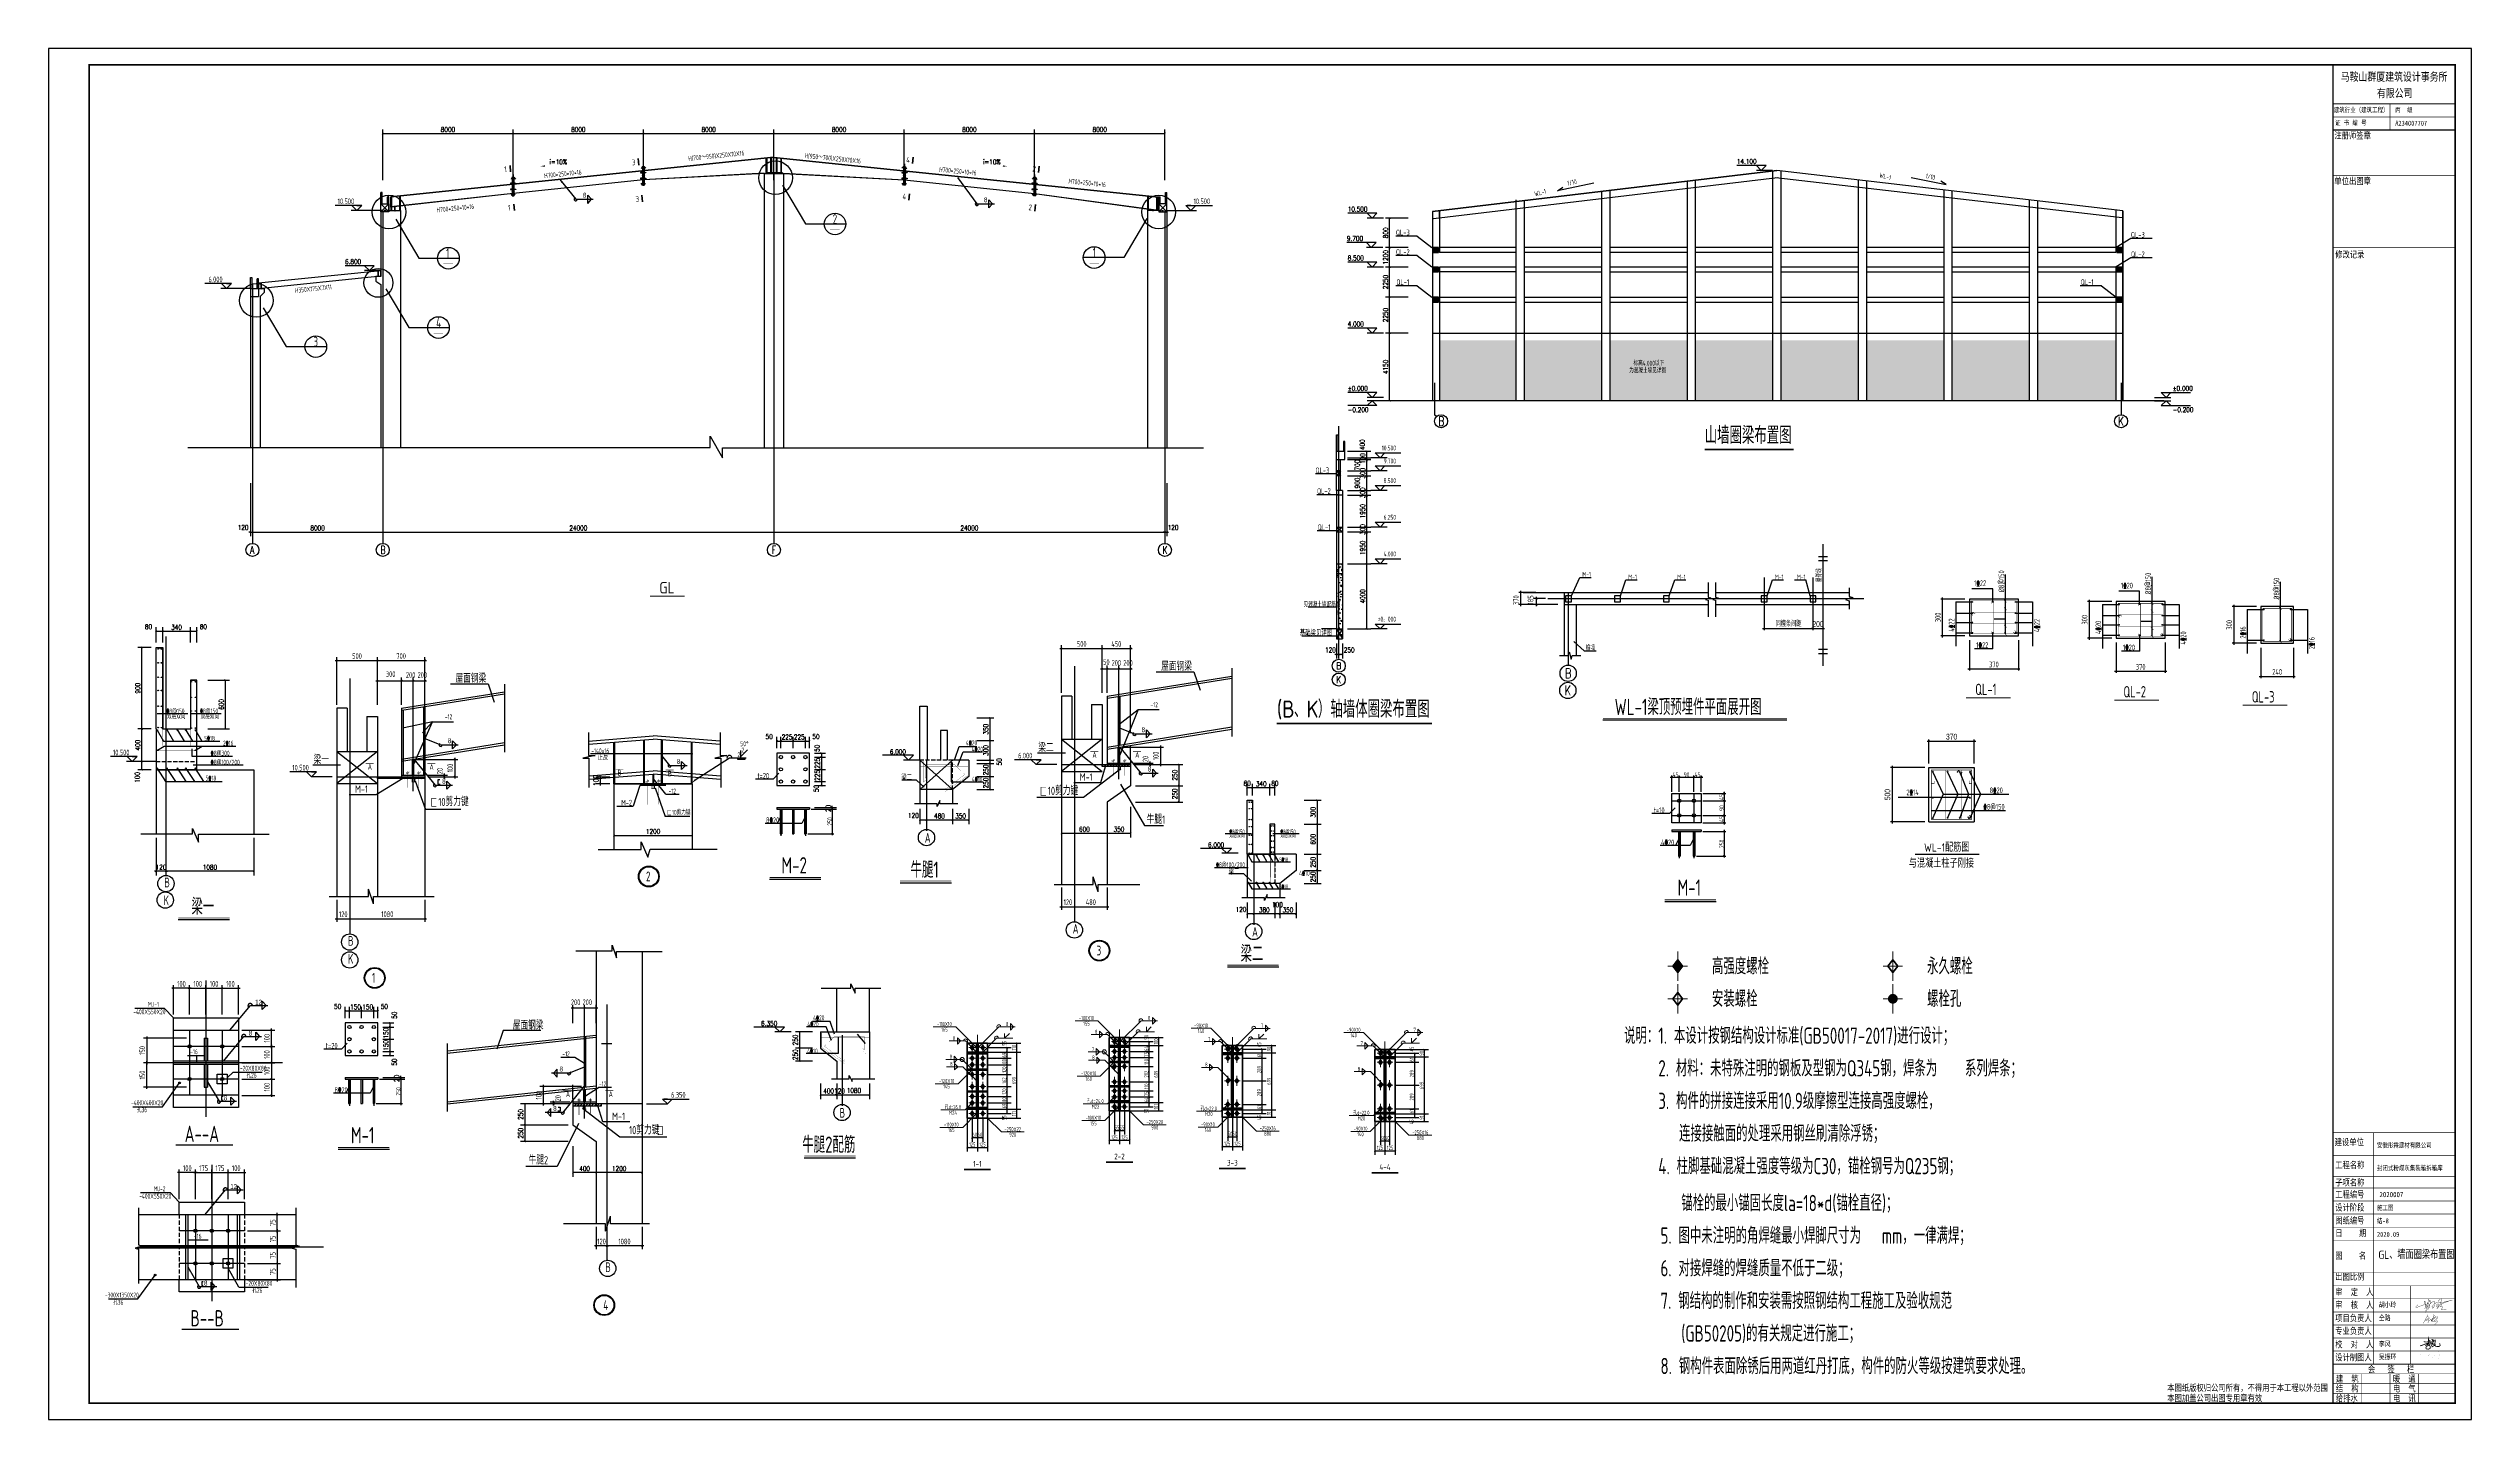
# Model space of a CAD drawing. Extents: x -73672 to 366960, y -527333 to 140666.
# Drawn here: x 185242 to 333942, y -443233 to -359133 of the extents above; entities that cross this region are included whole.
import ezdxf
from ezdxf.enums import TextEntityAlignment as Align

# ---------------------------------------------------------------- set-up
doc = ezdxf.new("R2010")
doc.units = 0
doc.header["$LTSCALE"] = 1000
doc.header["$MEASUREMENT"] = 0
for name, pattern in [('CENTERR', [30, 25, -2, 1, -2]), ('CENTERX2', [4, 2.5, -0.5, 0.5, -0.5]), ('DASH', [0.35, 0.25, -0.1]), ('DASHED1', [4.5, 3, -1.5]), ('DASHED2', [0.375, 0.25, -0.125]), ('线型6', [8.75, 5, -1.25, 1.25, -1.25])]:
    doc.linetypes.add(name, pattern=pattern)
for name, color, linetype in [('02', 3, 'Continuous'), ('1', 1, 'CENTERX2'), ('10', 7, 'Continuous'), ('116', 1, 'Continuous'), ('14', 2, 'Continuous'), ('1A', 1, 'DASHED1'), ('2', 2, 'CENTERR'), ('AXIS', 3, 'Continuous'), ('AXIS_DIM', 3, 'Continuous'), ('AXIS_NUM', 7, 'Continuous'), ('AXIS_TEXT', 7, 'Continuous'), ('BASE_DE_NUM', 7, 'Continuous'), ('COLU_DE', 7, 'Continuous'), ('COLU_DE_DIM', 3, 'Continuous'), ('COLU_DE_REIN', 1, 'Continuous'), ('COLU_DE_TEXT', 7, 'Continuous'), ('Colum', 2, 'Continuous'), ('DIM', 3, 'Continuous'), ('DIM_ELEV', 3, 'Continuous'), ('DIM_SYMB', 3, 'Continuous'), ('DOTE', 167, 'Continuous'), ('NUM', 3, 'Continuous'), ('PUB_DIM', 3, 'Continuous'), ('PUB_TEXT', 7, 'Continuous'), ('PUB_TITLE', 4, 'Continuous'), ('REIN', 1, 'Continuous'), ('SYMB', 7, 'Continuous'), ('TEXT', 3, 'Continuous'), ('THICK', 6, 'Continuous'), ('THIN', 7, 'Continuous'), ('WALL', 9, 'Continuous'), ('图签', 120, 'Continuous'), ('建-尺寸', 3, 'Continuous'), ('文字', 7, 'Continuous'), ('柱子', 3, 'Continuous')]:
    doc.layers.add(name, color=color, linetype=linetype)
for name, color, linetype, lineweight in [('Pkpm_尺寸标注', 9, 'Continuous', 18), ('Pkpm_层10', 7, 'Continuous', 35), ('Pkpm_层130', 9, 'Continuous', 18), ('Pkpm_层20', 2, 'Continuous', 35), ('Pkpm_标准截面(白色)', 7, 'Continuous', 18), ('Pkpm_焊缝标注', 9, 'Continuous', 18), ('Pkpm_编号标注', 9, 'Continuous', 18), ('Pkpm_螺栓孔标注', 9, 'Continuous', 18), ('Pkpm_钢板标注', 9, 'Continuous', 18)]:
    doc.layers.add(name, color=color, linetype=linetype, lineweight=lineweight)
doc.styles.add('_TCH_AXIS', font='COMPLEX', dxfattribs={"bigfont": 'GBCBIG'})
doc.styles.add('_TCH_DIM', font='SIMPLEX', dxfattribs={"bigfont": 'GBCBIG'})
doc.styles.add('_TCH_DIM_T3', font='SIMPLEX', dxfattribs={"width": 0.705882, "bigfont": 'GBCBIG'})
doc.styles.add('A-DIM_T3', font='SIMPLEX', dxfattribs={"width": 0.705882, "bigfont": 'GBCBIG'})
doc.styles.add('ACC', font='gas.shx', dxfattribs={"width": 0.7, "oblique": 1, "bigfont": 'Tssdchn.shx'})
doc.styles.add('ACC2', font='gas.shx', dxfattribs={"width": 0.7, "bigfont": 'Tssdchn.shx'})
doc.styles.add('CADF', font='Tssdeng.shx', dxfattribs={"width": 0.7, "bigfont": 'Tssdchn.shx'})
doc.styles.add('COMPLEX', font='COMPLEX', dxfattribs={"bigfont": 'Tssdchn.shx'})
doc.styles.add('PkpmHz', font='Pkpmeng', dxfattribs={"width": 0.7, "bigfont": 'hztxt'})
doc.styles.get("Standard").update_dxf_attribs({"font": 'gbenor.shx', "bigfont": 'gbcbig.shx'})
doc.styles.add('TSSD_Axis', font='Complex.shx', dxfattribs={"width": 0.7, "bigfont": 'hztxt.shx'})
doc.styles.add('TSSD_Dimension', font='Tssdeng.shx', dxfattribs={"width": 0.7, "bigfont": '1hztxt.shx'})
doc.styles.add('TSSD_Label', font='Tssdeng.shx', dxfattribs={"width": 0.7, "bigfont": 'hztxt.shx'})
doc.styles.add('TSSD_Norm', font='Tssdeng.shx', dxfattribs={"bigfont": 'hztxt.shx'})
doc.styles.add('TSSD_Rein', font='Tssdeng.shx', dxfattribs={"width": 0.7, "bigfont": 'hztxt.shx'})
doc.styles.add('图签', font='', dxfattribs={"width": 0.8})
doc.styles.add('样式 2', font='gbenor.shx', dxfattribs={"width": 0.7, "bigfont": 'gbcbig.shx'})
doc.styles.get('图签').set_extended_font_data('SimSun')
doc.dimstyles.new('_TCH_ARCH-100', dxfattribs={"dimtxt": 297.5, "dimasz": 100, "dimexe": 250, "dimexo": 300, "dimgap": 100, "dimtad": 1, "dimdec": 0, "dimzin": 0, "dimdsep": 46, "dimtxsty": '_TCH_DIM_T3', "dimblk": 'ARCHTICK', "dimcen": 0.09, "dimclrt": 7, "dimazin": 2, "dimtfac": 1, "dimtdec": 0, "dimtix": 1, "dimtmove": 2, "dimatfit": 3, "dimfxl": 0, "dimtolj": 1, "dimtzin": 0, "dimarcsym": 0})
doc.dimstyles.new('A-DIM-100', dxfattribs={"dimtxt": 297.5, "dimasz": 100, "dimexe": 250, "dimexo": 300, "dimgap": 100, "dimtad": 1, "dimdec": 0, "dimzin": 0, "dimdsep": 46, "dimtxsty": 'A-DIM_T3', "dimblk": 'ARCHTICK', "dimcen": 0.09, "dimclrt": 7, "dimazin": 2, "dimtfac": 1, "dimtdec": 0, "dimtix": 1, "dimtmove": 2, "dimatfit": 3, "dimfxl": 0, "dimtolj": 1, "dimtzin": 0, "dimarcsym": 0})
doc.dimstyles.new('ISO-20', dxfattribs={"dimscale": 100, "dimtxt": 3.5, "dimasz": 1, "dimexe": 1, "dimexo": 2.5, "dimgap": 1, "dimtad": 1, "dimdec": 0, "dimlfac": 0.2, "dimtxsty": 'ACC', "dimblk": 'ARCHTICK', "dimcen": 2.5, "dimdle": 1, "dimclrd": 3, "dimclre": 3, "dimclrt": 7, "dimadec": 0, "dimazin": 0, "dimtfac": 1, "dimtdec": 0, "dimtix": 1, "dimtmove": 2, "dimatfit": 3, "dimfxl": 0, "dimlwd": -1, "dimlwe": -1, "dimarcsym": 0})
doc.dimstyles.new('Pkpm_100', dxfattribs={"dimtxt": 250, "dimasz": 100, "dimexe": 250, "dimexo": 0.0625, "dimgap": 30, "dimtad": 1, "dimdec": 0, "dimrnd": 5, "dimzin": 0, "dimdsep": 46, "dimtxsty": 'PkpmHz', "dimblk1": 'ARCHTICK', "dimblk2": 'ARCHTICK', "dimsah": 1, "dimcen": 0.09, "dimadec": 0, "dimazin": 0, "dimtfac": 1, "dimtdec": 0, "dimtmove": 2, "dimatfit": 1, "dimfxl": 0, "dimtolj": 1, "dimtzin": 0, "dimarcsym": 0})
doc.dimstyles.new('TSSD_100_100', dxfattribs={"dimtxt": 350, "dimasz": 100, "dimexe": 100, "dimexo": 200, "dimgap": 100, "dimtad": 1, "dimdec": 0, "dimzin": 0, "dimdsep": 46, "dimtxsty": 'TSSD_Dimension', "dimblk": 'ARCHTICK', "dimcen": 0, "dimdle": 100, "dimclrt": 7, "dimadec": 0, "dimazin": 0, "dimtfac": 1, "dimtdec": 0, "dimtix": 1, "dimtmove": 2, "dimatfit": 3, "dimfxl": 0, "dimtolj": 1, "dimtzin": 0, "dimarcsym": 0})
doc.dimstyles.new('TSSD_100_100$0', dxfattribs={"dimtxt": 350, "dimasz": 100, "dimexe": 200, "dimexo": 200, "dimgap": 100, "dimtad": 1, "dimdec": 0, "dimzin": 0, "dimdsep": 46, "dimtxsty": 'TSSD_Dimension', "dimblk": 'ARCHTICK', "dimcen": 0, "dimdle": 100, "dimclrt": 7, "dimadec": 0, "dimazin": 0, "dimtfac": 1, "dimtdec": 0, "dimtix": 1, "dimtmove": 2, "dimatfit": 3, "dimldrblk": 'ARCHTICK', "dimfxl": 0, "dimtolj": 1, "dimtzin": 0, "dimarcsym": 0})
doc.dimstyles.new('TSSD_10_1', dxfattribs={"dimtxt": 300, "dimasz": 100, "dimexe": 100, "dimexo": 100, "dimgap": 1, "dimtad": 1, "dimdec": 0, "dimlfac": 0.1, "dimzin": 0, "dimdsep": 46, "dimtxsty": 'TSSD_Dimension', "dimblk": 'ARCHTICK', "dimcen": 0, "dimdle": 100, "dimclrd": 3, "dimclre": 3, "dimclrt": 7, "dimadec": 0, "dimazin": 0, "dimtfac": 1, "dimtdec": 0, "dimtix": 1, "dimtmove": 2, "dimatfit": 3, "dimfxl": 0, "dimtolj": 1, "dimtzin": 0, "dimarcsym": 0})
doc.dimstyles.new('TSSD_200_1', dxfattribs={"dimtxt": 350, "dimasz": 100, "dimexe": 100, "dimexo": 200, "dimgap": 50, "dimtad": 1, "dimdec": 0, "dimlfac": 2, "dimzin": 0, "dimdsep": 46, "dimtxsty": 'TSSD_Dimension', "dimblk": 'ARCHTICK', "dimcen": 0, "dimdle": 100, "dimclrd": 3, "dimclre": 3, "dimclrt": 7, "dimadec": 0, "dimazin": 0, "dimtfac": 1, "dimtdec": 0, "dimtix": 1, "dimtmove": 2, "dimatfit": 3, "dimldrblk": 'ARCHTICK', "dimfxl": 0, "dimtolj": 1, "dimtzin": 0, "dimarcsym": 0})
doc.dimstyles.new('TSSD_20_100', dxfattribs={"dimtxt": 350, "dimasz": 100, "dimexe": 100, "dimexo": 250, "dimgap": 100, "dimtad": 1, "dimdec": 0, "dimlfac": 0.2, "dimzin": 0, "dimdsep": 46, "dimtxsty": 'TSSD_Dimension', "dimblk": 'ARCHTICK', "dimblk1": 'ARCHTICK', "dimblk2": 'ARCHTICK', "dimcen": 0, "dimdle": 100, "dimclrt": 7, "dimadec": 0, "dimazin": 0, "dimtfac": 1, "dimtdec": 0, "dimtix": 1, "dimtmove": 2, "dimatfit": 3, "dimfxl": 0, "dimtolj": 1, "dimtzin": 0, "dimarcsym": 0})
doc.dimstyles.new('箭头', dxfattribs={"dimtxt": 3.5, "dimasz": 2.5, "dimexe": 1, "dimexo": 1, "dimgap": 1, "dimtad": 1, "dimdec": 0, "dimlfac": 100, "dimdsep": 46, "dimtxsty": 'CADF', "dimcen": 1, "dimclrd": 256, "dimclre": 256, "dimclrt": 256, "dimadec": 0, "dimazin": 0, "dimtfac": 1, "dimtdec": 0, "dimtix": 1, "dimtmove": 2, "dimatfit": 3, "dimfxl": 0, "dimlwd": -1, "dimlwe": -1, "dimarcsym": 0})

# ---------------------------------------------------------------- blocks, each defined once
blk = doc.blocks.new('_ArchTick')
at = {"color": 0, "linetype": 'ByBlock', "const_width": 0.4}
blk.add_lwpolyline([(-0.5, -0.5), (0.5, 0.5)], dxfattribs=at)
blk = doc.blocks.new('*D7706')
at = {"color": 0, "linetype": 'Continuous', "lineweight": -2}
for p, q in [((202832, -396675), (205524, -396675)), ((202932, -399403), (202932, -396475)), ((205424, -399403), (205424, -396475))]:
    blk.add_line(p, q, dxfattribs=at)
at = {"layer": 'Defpoints', "color": 0}
for p in [(205424, -396675), (202932, -399603), (205424, -399603)]:
    blk.add_point(p, dxfattribs=at)
at = {"color": 0, "linetype": 'ByBlock', "lineweight": -2, "xscale": 100, "yscale": 100, "zscale": 100, "rotation": 180}
blk.add_blockref('_ArchTick', (202932, -396675), dxfattribs=at)
at = {"color": 0, "linetype": 'ByBlock', "lineweight": -2, "xscale": 100, "yscale": 100, "zscale": 100}
blk.add_blockref('_ArchTick', (205424, -396675), dxfattribs=at)
at = {"color": 7, "insert": (204178, -396400), "char_height": 350, "attachment_point": 5, "style": 'TSSD_Dimension'}
blk.add_mtext('\\A1;500', dxfattribs=at)
blk = doc.blocks.new('*D7707')
at = {"color": 0, "linetype": 'Continuous', "lineweight": -2}
for p, q in [((205324, -396675), (208444, -396675)), ((205424, -399403), (205424, -396475)), ((208344, -401874), (208344, -396475))]:
    blk.add_line(p, q, dxfattribs=at)
at = {"layer": 'Defpoints', "color": 0}
for p in [(208344, -396675), (205424, -399603), (208344, -402074)]:
    blk.add_point(p, dxfattribs=at)
at = {"color": 0, "linetype": 'ByBlock', "lineweight": -2, "xscale": 100, "yscale": 100, "zscale": 100, "rotation": 180}
blk.add_blockref('_ArchTick', (205424, -396675), dxfattribs=at)
at = {"color": 0, "linetype": 'ByBlock', "lineweight": -2, "xscale": 100, "yscale": 100, "zscale": 100}
blk.add_blockref('_ArchTick', (208344, -396675), dxfattribs=at)
at = {"color": 7, "insert": (206884, -396400), "char_height": 350, "attachment_point": 5, "style": 'TSSD_Dimension'}
blk.add_mtext('\\A1;700', dxfattribs=at)
blk = doc.blocks.new('*D7708')
at = {"color": 0, "linetype": 'Continuous', "lineweight": -2}
for p, q in [((205324, -397922), (207014, -397922)), ((205424, -399403), (205424, -397722)), ((206914, -399403), (206914, -397722))]:
    blk.add_line(p, q, dxfattribs=at)
at = {"layer": 'Defpoints', "color": 0}
for p in [(206914, -397922), (205424, -399603), (206914, -399603)]:
    blk.add_point(p, dxfattribs=at)
at = {"color": 0, "linetype": 'ByBlock', "lineweight": -2, "xscale": 100, "yscale": 100, "zscale": 100, "rotation": 180}
blk.add_blockref('_ArchTick', (205424, -397922), dxfattribs=at)
at = {"color": 0, "linetype": 'ByBlock', "lineweight": -2, "xscale": 100, "yscale": 100, "zscale": 100}
blk.add_blockref('_ArchTick', (206914, -397922), dxfattribs=at)
at = {"color": 7, "insert": (206242, -397510), "char_height": 350, "attachment_point": 5, "style": 'TSSD_Dimension'}
blk.add_mtext('\\A1;300', dxfattribs=at)
blk = doc.blocks.new('*D7709')
at = {"layer": '10', "color": 0, "linetype": 'Continuous', "lineweight": -2}
for p, q in [((202932, -411349), (202932, -412715)), ((203728, -411539), (203728, -412715)), ((202832, -412515), (203828, -412515))]:
    blk.add_line(p, q, dxfattribs=at)
at = {"layer": 'Defpoints', "color": 0}
for p in [(202932, -411149), (203728, -411339), (203728, -412515)]:
    blk.add_point(p, dxfattribs=at)
at = {"layer": '10', "color": 0, "linetype": 'ByBlock', "lineweight": -2, "xscale": 100, "yscale": 100, "zscale": 100, "rotation": 180}
blk.add_blockref('_ArchTick', (202932, -412515), dxfattribs=at)
at = {"layer": '10', "color": 0, "linetype": 'ByBlock', "lineweight": -2, "xscale": 100, "yscale": 100, "zscale": 100}
blk.add_blockref('_ArchTick', (203728, -412515), dxfattribs=at)
at = {"layer": '10', "color": 7, "insert": (203330, -412240), "char_height": 350, "attachment_point": 5, "style": 'TSSD_Dimension'}
blk.add_mtext('\\A1;120', dxfattribs=at)
blk = doc.blocks.new('*D7710')
at = {"layer": '10', "color": 0, "linetype": 'Continuous', "lineweight": -2}
for p, q in [((203728, -411539), (203728, -412715)), ((208344, -411349), (208344, -412715)), ((203628, -412515), (208444, -412515))]:
    blk.add_line(p, q, dxfattribs=at)
at = {"layer": 'Defpoints', "color": 0}
for p in [(203728, -411339), (208344, -411149), (208344, -412515)]:
    blk.add_point(p, dxfattribs=at)
at = {"layer": '10', "color": 0, "linetype": 'ByBlock', "lineweight": -2, "xscale": 100, "yscale": 100, "zscale": 100, "rotation": 180}
blk.add_blockref('_ArchTick', (203728, -412515), dxfattribs=at)
at = {"layer": '10', "color": 0, "linetype": 'ByBlock', "lineweight": -2, "xscale": 100, "yscale": 100, "zscale": 100}
blk.add_blockref('_ArchTick', (208344, -412515), dxfattribs=at)
at = {"layer": '10', "color": 7, "insert": (206036, -412240), "char_height": 350, "attachment_point": 5, "style": 'TSSD_Dimension'}
blk.add_mtext('\\A1;1080', dxfattribs=at)
blk = doc.blocks.new('*D7711')
at = {"layer": '10', "color": 0, "linetype": 'Continuous', "lineweight": -2}
for p, q in [((206814, -397922), (207729, -397922)), ((206914, -398839), (206914, -397722)), ((207629, -398839), (207629, -397722))]:
    blk.add_line(p, q, dxfattribs=at)
at = {"layer": 'Defpoints', "color": 0}
for p in [(207629, -397922), (206914, -399039), (207629, -399039)]:
    blk.add_point(p, dxfattribs=at)
at = {"layer": '10', "color": 0, "linetype": 'ByBlock', "lineweight": -2, "xscale": 100, "yscale": 100, "zscale": 100, "rotation": 180}
blk.add_blockref('_ArchTick', (206914, -397922), dxfattribs=at)
at = {"layer": '10', "color": 0, "linetype": 'ByBlock', "lineweight": -2, "xscale": 100, "yscale": 100, "zscale": 100}
blk.add_blockref('_ArchTick', (207629, -397922), dxfattribs=at)
at = {"layer": '10', "color": 7, "insert": (207468, -397565), "char_height": 350, "attachment_point": 5, "style": 'TSSD_Dimension'}
blk.add_mtext('\\A1;200', dxfattribs=at)
blk = doc.blocks.new('*D7712')
at = {"layer": '10', "color": 0, "linetype": 'Continuous', "lineweight": -2}
for p, q in [((207829, -402738), (210370, -402738)), ((210170, -402638), (210170, -403903)), ((208544, -403803), (210370, -403803))]:
    blk.add_line(p, q, dxfattribs=at)
at = {"layer": 'Defpoints', "color": 0}
for p in [(207629, -402738), (208344, -403803), (210170, -403803)]:
    blk.add_point(p, dxfattribs=at)
at = {"layer": '10', "color": 0, "linetype": 'ByBlock', "lineweight": -2, "xscale": 100, "yscale": 100, "zscale": 100}
for p, rotation in [((210170, -402738), 90), ((210170, -403803), 270)]:
    blk.add_blockref('_ArchTick', p, dxfattribs=dict(at, rotation=rotation))
at = {"layer": '10', "color": 7, "insert": (209895, -403271), "char_height": 350, "attachment_point": 5, "rotation": 90, "style": 'TSSD_Dimension'}
blk.add_mtext('\\A1;100', dxfattribs=at)
blk = doc.blocks.new('*D7713')
at = {"layer": '10', "color": 0, "linetype": 'Continuous', "lineweight": -2}
for p, q in [((207529, -397922), (208444, -397922)), ((207629, -398839), (207629, -397722)), ((208344, -398839), (208344, -397722))]:
    blk.add_line(p, q, dxfattribs=at)
at = {"layer": 'Defpoints', "color": 0}
for p in [(208344, -397922), (207629, -399039), (208344, -399039)]:
    blk.add_point(p, dxfattribs=at)
at = {"layer": '10', "color": 0, "linetype": 'ByBlock', "lineweight": -2, "xscale": 100, "yscale": 100, "zscale": 100, "rotation": 180}
blk.add_blockref('_ArchTick', (207629, -397922), dxfattribs=at)
at = {"layer": '10', "color": 0, "linetype": 'ByBlock', "lineweight": -2, "xscale": 100, "yscale": 100, "zscale": 100}
blk.add_blockref('_ArchTick', (208344, -397922), dxfattribs=at)
at = {"layer": '10', "color": 7, "insert": (208183, -397565), "char_height": 350, "attachment_point": 5, "style": 'TSSD_Dimension'}
blk.add_mtext('\\A1;200', dxfattribs=at)
blk = doc.blocks.new('*D7714')
at = {"layer": '10', "color": 0, "linetype": 'Continuous', "lineweight": -2}
for p, q in [((208544, -403703), (209736, -403703)), ((208744, -403803), (209736, -403803)), ((209536, -403903), (209536, -403603)), ((209536, -403703), (209536, -403603)), ((209536, -403803), (209536, -403903))]:
    blk.add_line(p, q, dxfattribs=at)
at = {"layer": 'Defpoints', "color": 0}
for p in [(208344, -403703), (208544, -403803), (209536, -403703)]:
    blk.add_point(p, dxfattribs=at)
at = {"layer": '10', "color": 0, "linetype": 'ByBlock', "lineweight": -2, "xscale": 100, "yscale": 100, "zscale": 100}
for p, rotation in [((209536, -403703), 270), ((209536, -403803), 90)]:
    blk.add_blockref('_ArchTick', p, dxfattribs=dict(at, rotation=rotation))
at = {"layer": '10', "color": 7, "insert": (209261, -403456), "char_height": 350, "attachment_point": 5, "rotation": 90, "style": 'TSSD_Dimension'}
blk.add_mtext('\\A1;20', dxfattribs=at)
blk = doc.blocks.new('*D7715')
at = {"layer": '10', "color": 0, "linetype": 'Continuous', "lineweight": -2}
for p, q in [((193805, -416781), (195005, -416781)), ((193905, -418398), (193905, -416581)), ((194905, -418398), (194905, -416581))]:
    blk.add_line(p, q, dxfattribs=at)
at = {"layer": 'Defpoints', "color": 0}
for p in [(194905, -416781), (193905, -418598), (194905, -418598)]:
    blk.add_point(p, dxfattribs=at)
at = {"layer": '10', "color": 0, "linetype": 'ByBlock', "lineweight": -2, "xscale": 100, "yscale": 100, "zscale": 100, "rotation": 180}
blk.add_blockref('_ArchTick', (193905, -416781), dxfattribs=at)
at = {"layer": '10', "color": 0, "linetype": 'ByBlock', "lineweight": -2, "xscale": 100, "yscale": 100, "zscale": 100}
blk.add_blockref('_ArchTick', (194905, -416781), dxfattribs=at)
at = {"layer": '10', "color": 7, "insert": (194405, -416506), "char_height": 350, "attachment_point": 5, "style": 'TSSD_Dimension'}
blk.add_mtext('\\A1;100', dxfattribs=at)
blk = doc.blocks.new('*D7716')
at = {"layer": '10', "color": 0, "linetype": 'Continuous', "lineweight": -2}
for p, q in [((194805, -416781), (196005, -416781)), ((194905, -418398), (194905, -416581)), ((195905, -418398), (195905, -416581))]:
    blk.add_line(p, q, dxfattribs=at)
at = {"layer": 'Defpoints', "color": 0}
for p in [(195905, -416781), (194905, -418598), (195905, -418598)]:
    blk.add_point(p, dxfattribs=at)
at = {"layer": '10', "color": 0, "linetype": 'ByBlock', "lineweight": -2, "xscale": 100, "yscale": 100, "zscale": 100, "rotation": 180}
blk.add_blockref('_ArchTick', (194905, -416781), dxfattribs=at)
at = {"layer": '10', "color": 0, "linetype": 'ByBlock', "lineweight": -2, "xscale": 100, "yscale": 100, "zscale": 100}
blk.add_blockref('_ArchTick', (195905, -416781), dxfattribs=at)
at = {"layer": '10', "color": 7, "insert": (195405, -416506), "char_height": 350, "attachment_point": 5, "style": 'TSSD_Dimension'}
blk.add_mtext('\\A1;100', dxfattribs=at)
blk = doc.blocks.new('*D7717')
at = {"layer": '10', "color": 0, "linetype": 'Continuous', "lineweight": -2}
for p, q in [((195805, -416781), (197005, -416781)), ((195905, -418398), (195905, -416581)), ((196905, -418398), (196905, -416581))]:
    blk.add_line(p, q, dxfattribs=at)
at = {"layer": 'Defpoints', "color": 0}
for p in [(196905, -416781), (195905, -418598), (196905, -418598)]:
    blk.add_point(p, dxfattribs=at)
at = {"layer": '10', "color": 0, "linetype": 'ByBlock', "lineweight": -2, "xscale": 100, "yscale": 100, "zscale": 100, "rotation": 180}
blk.add_blockref('_ArchTick', (195905, -416781), dxfattribs=at)
at = {"layer": '10', "color": 0, "linetype": 'ByBlock', "lineweight": -2, "xscale": 100, "yscale": 100, "zscale": 100}
blk.add_blockref('_ArchTick', (196905, -416781), dxfattribs=at)
at = {"layer": '10', "color": 7, "insert": (196405, -416506), "char_height": 350, "attachment_point": 5, "style": 'TSSD_Dimension'}
blk.add_mtext('\\A1;100', dxfattribs=at)
blk = doc.blocks.new('*D7718')
at = {"layer": '10', "color": 0, "linetype": 'Continuous', "lineweight": -2}
for p, q in [((194005, -416781), (192805, -416781)), ((192905, -418398), (192905, -416581)), ((193905, -418398), (193905, -416581))]:
    blk.add_line(p, q, dxfattribs=at)
at = {"layer": 'Defpoints', "color": 0}
for p in [(192905, -416781), (192905, -418598), (193905, -418598)]:
    blk.add_point(p, dxfattribs=at)
at = {"layer": '10', "color": 0, "linetype": 'ByBlock', "lineweight": -2, "xscale": 100, "yscale": 100, "zscale": 100, "rotation": 180}
blk.add_blockref('_ArchTick', (192905, -416781), dxfattribs=at)
at = {"layer": '10', "color": 0, "linetype": 'ByBlock', "lineweight": -2, "xscale": 100, "yscale": 100, "zscale": 100}
blk.add_blockref('_ArchTick', (193905, -416781), dxfattribs=at)
at = {"layer": '10', "color": 7, "insert": (193405, -416506), "char_height": 350, "attachment_point": 5, "style": 'TSSD_Dimension'}
blk.add_mtext('\\A1;100', dxfattribs=at)
blk = doc.blocks.new('*D7719')
at = {"layer": '10', "color": 0, "linetype": 'Continuous', "lineweight": -2}
for p, q in [((197105, -420348), (199125, -420348)), ((198925, -420248), (198925, -421448)), ((197105, -421348), (199125, -421348))]:
    blk.add_line(p, q, dxfattribs=at)
at = {"layer": 'Defpoints', "color": 0}
for p in [(196905, -420348), (196905, -421348), (198925, -421348)]:
    blk.add_point(p, dxfattribs=at)
at = {"layer": '10', "color": 0, "linetype": 'ByBlock', "lineweight": -2, "xscale": 100, "yscale": 100, "zscale": 100}
for p, rotation in [((198925, -420348), 90), ((198925, -421348), 270)]:
    blk.add_blockref('_ArchTick', p, dxfattribs=dict(at, rotation=rotation))
at = {"layer": '10', "color": 7, "insert": (198650, -420848), "char_height": 350, "attachment_point": 5, "rotation": 90, "style": 'TSSD_Dimension'}
blk.add_mtext('\\A1;100', dxfattribs=at)
blk = doc.blocks.new('*D7720')
at = {"layer": '10', "color": 0, "linetype": 'Continuous', "lineweight": -2}
for p, q in [((197105, -421348), (199125, -421348)), ((198925, -421248), (198925, -422448)), ((197105, -422348), (199125, -422348))]:
    blk.add_line(p, q, dxfattribs=at)
at = {"layer": 'Defpoints', "color": 0}
for p in [(196905, -421348), (196905, -422348), (198925, -422348)]:
    blk.add_point(p, dxfattribs=at)
at = {"layer": '10', "color": 0, "linetype": 'ByBlock', "lineweight": -2, "xscale": 100, "yscale": 100, "zscale": 100}
for p, rotation in [((198925, -421348), 90), ((198925, -422348), 270)]:
    blk.add_blockref('_ArchTick', p, dxfattribs=dict(at, rotation=rotation))
at = {"layer": '10', "color": 7, "insert": (198650, -421848), "char_height": 350, "attachment_point": 5, "rotation": 90, "style": 'TSSD_Dimension'}
blk.add_mtext('\\A1;100', dxfattribs=at)
blk = doc.blocks.new('*D7721')
at = {"layer": '10', "color": 0, "linetype": 'Continuous', "lineweight": -2}
for p, q in [((198925, -422248), (198925, -423448)), ((197105, -422348), (199125, -422348)), ((197105, -423348), (199125, -423348))]:
    blk.add_line(p, q, dxfattribs=at)
at = {"layer": 'Defpoints', "color": 0}
for p in [(196905, -422348), (196905, -423348), (198925, -423348)]:
    blk.add_point(p, dxfattribs=at)
at = {"layer": '10', "color": 0, "linetype": 'ByBlock', "lineweight": -2, "xscale": 100, "yscale": 100, "zscale": 100}
for p, rotation in [((198925, -422348), 90), ((198925, -423348), 270)]:
    blk.add_blockref('_ArchTick', p, dxfattribs=dict(at, rotation=rotation))
at = {"layer": '10', "color": 7, "insert": (198650, -422848), "char_height": 350, "attachment_point": 5, "rotation": 90, "style": 'TSSD_Dimension'}
blk.add_mtext('\\A1;100', dxfattribs=at)
blk = doc.blocks.new('*D7722')
at = {"layer": '10', "color": 0, "linetype": 'Continuous', "lineweight": -2}
for p, q in [((198925, -420448), (198925, -419248)), ((197105, -419348), (199125, -419348)), ((197105, -420348), (199125, -420348))]:
    blk.add_line(p, q, dxfattribs=at)
at = {"layer": 'Defpoints', "color": 0}
for p in [(196905, -419348), (196905, -420348), (198925, -419348)]:
    blk.add_point(p, dxfattribs=at)
at = {"layer": '10', "color": 0, "linetype": 'ByBlock', "lineweight": -2, "xscale": 100, "yscale": 100, "zscale": 100}
for p, rotation in [((198925, -419348), 90), ((198925, -420348), 270)]:
    blk.add_blockref('_ArchTick', p, dxfattribs=dict(at, rotation=rotation))
at = {"layer": '10', "color": 7, "insert": (198650, -419848), "char_height": 350, "attachment_point": 5, "rotation": 90, "style": 'TSSD_Dimension'}
blk.add_mtext('\\A1;100', dxfattribs=at)
blk = doc.blocks.new('*D7723')
at = {"layer": '10', "color": 0, "linetype": 'Continuous', "lineweight": -2}
for p, q in [((193705, -419848), (191075, -419848)), ((191275, -419748), (191275, -421448)), ((192705, -421348), (191075, -421348))]:
    blk.add_line(p, q, dxfattribs=at)
at = {"layer": 'Defpoints', "color": 0}
for p in [(193905, -419848), (191275, -421348), (192905, -421348)]:
    blk.add_point(p, dxfattribs=at)
at = {"layer": '10', "color": 0, "linetype": 'ByBlock', "lineweight": -2, "xscale": 100, "yscale": 100, "zscale": 100}
for p, rotation in [((191275, -419848), 90), ((191275, -421348), 270)]:
    blk.add_blockref('_ArchTick', p, dxfattribs=dict(at, rotation=rotation))
at = {"layer": '10', "color": 7, "insert": (191000, -420598), "char_height": 350, "attachment_point": 5, "rotation": 90, "style": 'TSSD_Dimension'}
blk.add_mtext('\\A1;150', dxfattribs=at)
blk = doc.blocks.new('*D7724')
at = {"layer": '10', "color": 0, "linetype": 'Continuous', "lineweight": -2}
for p, q in [((192705, -421348), (191075, -421348)), ((191275, -422948), (191275, -421248)), ((193705, -422848), (191075, -422848))]:
    blk.add_line(p, q, dxfattribs=at)
at = {"layer": 'Defpoints', "color": 0}
for p in [(191275, -421348), (192905, -421348), (193905, -422848)]:
    blk.add_point(p, dxfattribs=at)
at = {"layer": '10', "color": 0, "linetype": 'ByBlock', "lineweight": -2, "xscale": 100, "yscale": 100, "zscale": 100}
for p, rotation in [((191275, -421348), 90), ((191275, -422848), 270)]:
    blk.add_blockref('_ArchTick', p, dxfattribs=dict(at, rotation=rotation))
at = {"layer": '10', "color": 7, "insert": (191000, -422098), "char_height": 350, "attachment_point": 5, "rotation": 90, "style": 'TSSD_Dimension'}
blk.add_mtext('\\A1;150', dxfattribs=at)
blk = doc.blocks.new('*D7725')
at = {"layer": '10', "color": 0, "linetype": 'Continuous', "lineweight": -2}
for p, q in [((194163, -428091), (195363, -428091)), ((194263, -429708), (194263, -427891)), ((195263, -429708), (195263, -427891))]:
    blk.add_line(p, q, dxfattribs=at)
at = {"layer": 'Defpoints', "color": 0}
for p in [(195263, -428091), (194263, -429908), (195263, -429908)]:
    blk.add_point(p, dxfattribs=at)
at = {"layer": '10', "color": 0, "linetype": 'ByBlock', "lineweight": -2, "xscale": 100, "yscale": 100, "zscale": 100, "rotation": 180}
blk.add_blockref('_ArchTick', (194263, -428091), dxfattribs=at)
at = {"layer": '10', "color": 0, "linetype": 'ByBlock', "lineweight": -2, "xscale": 100, "yscale": 100, "zscale": 100}
blk.add_blockref('_ArchTick', (195263, -428091), dxfattribs=at)
at = {"layer": '10', "color": 7, "insert": (194763, -427816), "char_height": 350, "attachment_point": 5, "style": 'TSSD_Dimension'}
blk.add_mtext('\\A1;175', dxfattribs=at)
blk = doc.blocks.new('*D7726')
at = {"layer": '10', "color": 0, "linetype": 'Continuous', "lineweight": -2}
for p, q in [((195163, -428091), (196363, -428091)), ((195263, -429708), (195263, -427891)), ((196263, -429708), (196263, -427891))]:
    blk.add_line(p, q, dxfattribs=at)
at = {"layer": 'Defpoints', "color": 0}
for p in [(196263, -428091), (195263, -429908), (196263, -429908)]:
    blk.add_point(p, dxfattribs=at)
at = {"layer": '10', "color": 0, "linetype": 'ByBlock', "lineweight": -2, "xscale": 100, "yscale": 100, "zscale": 100, "rotation": 180}
blk.add_blockref('_ArchTick', (195263, -428091), dxfattribs=at)
at = {"layer": '10', "color": 0, "linetype": 'ByBlock', "lineweight": -2, "xscale": 100, "yscale": 100, "zscale": 100}
blk.add_blockref('_ArchTick', (196263, -428091), dxfattribs=at)
at = {"layer": '10', "color": 7, "insert": (195763, -427816), "char_height": 350, "attachment_point": 5, "style": 'TSSD_Dimension'}
blk.add_mtext('\\A1;175', dxfattribs=at)
blk = doc.blocks.new('*D7727')
at = {"layer": '10', "color": 0, "linetype": 'Continuous', "lineweight": -2}
for p, q in [((196163, -428091), (197363, -428091)), ((196263, -429708), (196263, -427891)), ((197263, -429708), (197263, -427891))]:
    blk.add_line(p, q, dxfattribs=at)
at = {"layer": 'Defpoints', "color": 0}
for p in [(197263, -428091), (196263, -429908), (197263, -429908)]:
    blk.add_point(p, dxfattribs=at)
at = {"layer": '10', "color": 0, "linetype": 'ByBlock', "lineweight": -2, "xscale": 100, "yscale": 100, "zscale": 100, "rotation": 180}
blk.add_blockref('_ArchTick', (196263, -428091), dxfattribs=at)
at = {"layer": '10', "color": 0, "linetype": 'ByBlock', "lineweight": -2, "xscale": 100, "yscale": 100, "zscale": 100}
blk.add_blockref('_ArchTick', (197263, -428091), dxfattribs=at)
at = {"layer": '10', "color": 7, "insert": (196763, -427816), "char_height": 350, "attachment_point": 5, "style": 'TSSD_Dimension'}
blk.add_mtext('\\A1;100', dxfattribs=at)
blk = doc.blocks.new('*D7728')
at = {"layer": '10', "color": 0, "linetype": 'Continuous', "lineweight": -2}
for p, q in [((194363, -428091), (193163, -428091)), ((193263, -429708), (193263, -427891)), ((194263, -429708), (194263, -427891))]:
    blk.add_line(p, q, dxfattribs=at)
at = {"layer": 'Defpoints', "color": 0}
for p in [(193263, -428091), (193263, -429908), (194263, -429908)]:
    blk.add_point(p, dxfattribs=at)
at = {"layer": '10', "color": 0, "linetype": 'ByBlock', "lineweight": -2, "xscale": 100, "yscale": 100, "zscale": 100, "rotation": 180}
blk.add_blockref('_ArchTick', (193263, -428091), dxfattribs=at)
at = {"layer": '10', "color": 0, "linetype": 'ByBlock', "lineweight": -2, "xscale": 100, "yscale": 100, "zscale": 100}
blk.add_blockref('_ArchTick', (194263, -428091), dxfattribs=at)
at = {"layer": '10', "color": 7, "insert": (193763, -427816), "char_height": 350, "attachment_point": 5, "style": 'TSSD_Dimension'}
blk.add_mtext('\\A1;100', dxfattribs=at)
blk = doc.blocks.new('*D7729')
at = {"layer": '10', "color": 0, "linetype": 'Continuous', "lineweight": -2}
for p, q in [((197463, -431658), (199483, -431658)), ((197463, -432658), (199483, -432658)), ((199283, -431558), (199283, -432758))]:
    blk.add_line(p, q, dxfattribs=at)
at = {"layer": 'Defpoints', "color": 0}
for p in [(197263, -431658), (197263, -432658), (199283, -432658)]:
    blk.add_point(p, dxfattribs=at)
at = {"layer": '10', "color": 0, "linetype": 'ByBlock', "lineweight": -2, "xscale": 100, "yscale": 100, "zscale": 100}
for p, rotation in [((199283, -431658), 90), ((199283, -432658), 270)]:
    blk.add_blockref('_ArchTick', p, dxfattribs=dict(at, rotation=rotation))
at = {"layer": '10', "color": 7, "insert": (199008, -432158), "char_height": 350, "attachment_point": 5, "rotation": 90, "style": 'TSSD_Dimension'}
blk.add_mtext('\\A1;75', dxfattribs=at)
blk = doc.blocks.new('*D7730')
at = {"layer": '10', "color": 0, "linetype": 'Continuous', "lineweight": -2}
for p, q in [((197463, -432658), (199483, -432658)), ((199283, -432558), (199283, -433758)), ((197463, -433658), (199483, -433658))]:
    blk.add_line(p, q, dxfattribs=at)
at = {"layer": 'Defpoints', "color": 0}
for p in [(197263, -432658), (197263, -433658), (199283, -433658)]:
    blk.add_point(p, dxfattribs=at)
at = {"layer": '10', "color": 0, "linetype": 'ByBlock', "lineweight": -2, "xscale": 100, "yscale": 100, "zscale": 100}
for p, rotation in [((199283, -432658), 90), ((199283, -433658), 270)]:
    blk.add_blockref('_ArchTick', p, dxfattribs=dict(at, rotation=rotation))
at = {"layer": '10', "color": 7, "insert": (199008, -433158), "char_height": 350, "attachment_point": 5, "rotation": 90, "style": 'TSSD_Dimension'}
blk.add_mtext('\\A1;75', dxfattribs=at)
blk = doc.blocks.new('*D7731')
at = {"layer": '10', "color": 0, "linetype": 'Continuous', "lineweight": -2}
for p, q in [((197463, -433658), (199483, -433658)), ((199283, -433558), (199283, -434758)), ((197463, -434658), (199483, -434658))]:
    blk.add_line(p, q, dxfattribs=at)
at = {"layer": 'Defpoints', "color": 0}
for p in [(197263, -433658), (197263, -434658), (199283, -434658)]:
    blk.add_point(p, dxfattribs=at)
at = {"layer": '10', "color": 0, "linetype": 'ByBlock', "lineweight": -2, "xscale": 100, "yscale": 100, "zscale": 100}
for p, rotation in [((199283, -433658), 90), ((199283, -434658), 270)]:
    blk.add_blockref('_ArchTick', p, dxfattribs=dict(at, rotation=rotation))
at = {"layer": '10', "color": 7, "insert": (199008, -434158), "char_height": 350, "attachment_point": 5, "rotation": 90, "style": 'TSSD_Dimension'}
blk.add_mtext('\\A1;75', dxfattribs=at)
blk = doc.blocks.new('*D7732')
at = {"layer": '10', "color": 0, "linetype": 'Continuous', "lineweight": -2}
for p, q in [((197463, -430658), (199483, -430658)), ((199283, -431758), (199283, -430558)), ((197463, -431658), (199483, -431658))]:
    blk.add_line(p, q, dxfattribs=at)
at = {"layer": 'Defpoints', "color": 0}
for p in [(197263, -430658), (199283, -430658), (197263, -431658)]:
    blk.add_point(p, dxfattribs=at)
at = {"layer": '10', "color": 0, "linetype": 'ByBlock', "lineweight": -2, "xscale": 100, "yscale": 100, "zscale": 100}
for p, rotation in [((199283, -430658), 90), ((199283, -431658), 270)]:
    blk.add_blockref('_ArchTick', p, dxfattribs=dict(at, rotation=rotation))
at = {"layer": '10', "color": 7, "insert": (199008, -431158), "char_height": 350, "attachment_point": 5, "rotation": 90, "style": 'TSSD_Dimension'}
blk.add_mtext('\\A1;75', dxfattribs=at)
blk = doc.blocks.new('*D7733')
at = {"color": 0, "linetype": 'Continuous', "lineweight": -2}
for p, q in [((247304, -395935), (249996, -395935)), ((247404, -398663), (247404, -395735)), ((249896, -398663), (249896, -395735))]:
    blk.add_line(p, q, dxfattribs=at)
at = {"layer": 'Defpoints', "color": 0}
for p in [(249896, -395935), (247404, -398863), (249896, -398863)]:
    blk.add_point(p, dxfattribs=at)
at = {"color": 0, "linetype": 'ByBlock', "lineweight": -2, "xscale": 100, "yscale": 100, "zscale": 100, "rotation": 180}
blk.add_blockref('_ArchTick', (247404, -395935), dxfattribs=at)
at = {"color": 0, "linetype": 'ByBlock', "lineweight": -2, "xscale": 100, "yscale": 100, "zscale": 100}
blk.add_blockref('_ArchTick', (249896, -395935), dxfattribs=at)
at = {"color": 7, "insert": (248650, -395660), "char_height": 350, "attachment_point": 5, "style": 'TSSD_Dimension'}
blk.add_mtext('\\A1;500', dxfattribs=at)
blk = doc.blocks.new('*D7734')
at = {"color": 0, "linetype": 'Continuous', "lineweight": -2}
for p, q in [((249796, -395935), (251751, -395935)), ((249896, -398663), (249896, -395735)), ((251651, -401134), (251651, -395735))]:
    blk.add_line(p, q, dxfattribs=at)
at = {"layer": 'Defpoints', "color": 0}
for p in [(251651, -395935), (249896, -398863), (251651, -401334)]:
    blk.add_point(p, dxfattribs=at)
at = {"color": 0, "linetype": 'ByBlock', "lineweight": -2, "xscale": 100, "yscale": 100, "zscale": 100, "rotation": 180}
blk.add_blockref('_ArchTick', (249896, -395935), dxfattribs=at)
at = {"color": 0, "linetype": 'ByBlock', "lineweight": -2, "xscale": 100, "yscale": 100, "zscale": 100}
blk.add_blockref('_ArchTick', (251651, -395935), dxfattribs=at)
at = {"color": 7, "insert": (250774, -395660), "char_height": 350, "attachment_point": 5, "style": 'TSSD_Dimension'}
blk.add_mtext('\\A1;450', dxfattribs=at)
blk = doc.blocks.new('*D7735')
at = {"color": 0, "linetype": 'Continuous', "lineweight": -2}
for p, q in [((249896, -398663), (249896, -396983)), ((250221, -398663), (250221, -396983)), ((249796, -397183), (250321, -397183))]:
    blk.add_line(p, q, dxfattribs=at)
at = {"layer": 'Defpoints', "color": 0}
for p in [(250221, -397183), (249896, -398863), (250221, -398863)]:
    blk.add_point(p, dxfattribs=at)
at = {"color": 0, "linetype": 'ByBlock', "lineweight": -2, "xscale": 100, "yscale": 100, "zscale": 100, "rotation": 180}
blk.add_blockref('_ArchTick', (249896, -397183), dxfattribs=at)
at = {"color": 0, "linetype": 'ByBlock', "lineweight": -2, "xscale": 100, "yscale": 100, "zscale": 100}
blk.add_blockref('_ArchTick', (250221, -397183), dxfattribs=at)
at = {"color": 7, "insert": (250162, -396770), "char_height": 350, "attachment_point": 5, "style": 'TSSD_Dimension'}
blk.add_mtext('\\A1;50', dxfattribs=at)
blk = doc.blocks.new('*D7736')
at = {"layer": '10', "color": 0, "linetype": 'Continuous', "lineweight": -2}
for p, q in [((247304, -411776), (248300, -411776)), ((247404, -410609), (247404, -411976)), ((248200, -410800), (248200, -411976))]:
    blk.add_line(p, q, dxfattribs=at)
at = {"layer": 'Defpoints', "color": 0}
for p in [(247404, -410409), (248200, -410600), (248200, -411776)]:
    blk.add_point(p, dxfattribs=at)
at = {"layer": '10', "color": 0, "linetype": 'ByBlock', "lineweight": -2, "xscale": 100, "yscale": 100, "zscale": 100, "rotation": 180}
blk.add_blockref('_ArchTick', (247404, -411776), dxfattribs=at)
at = {"layer": '10', "color": 0, "linetype": 'ByBlock', "lineweight": -2, "xscale": 100, "yscale": 100, "zscale": 100}
blk.add_blockref('_ArchTick', (248200, -411776), dxfattribs=at)
at = {"layer": '10', "color": 7, "insert": (247802, -411501), "char_height": 350, "attachment_point": 5, "style": 'TSSD_Dimension'}
blk.add_mtext('\\A1;120', dxfattribs=at)
blk = doc.blocks.new('*D7737')
at = {"layer": '10', "color": 0, "linetype": 'Continuous', "lineweight": -2}
for p, q in [((248100, -411776), (250321, -411776)), ((248200, -410800), (248200, -411976)), ((250221, -410609), (250221, -411976))]:
    blk.add_line(p, q, dxfattribs=at)
at = {"layer": 'Defpoints', "color": 0}
for p in [(250221, -410409), (248200, -410600), (250221, -411776)]:
    blk.add_point(p, dxfattribs=at)
at = {"layer": '10', "color": 0, "linetype": 'ByBlock', "lineweight": -2, "xscale": 100, "yscale": 100, "zscale": 100, "rotation": 180}
blk.add_blockref('_ArchTick', (248200, -411776), dxfattribs=at)
at = {"layer": '10', "color": 0, "linetype": 'ByBlock', "lineweight": -2, "xscale": 100, "yscale": 100, "zscale": 100}
blk.add_blockref('_ArchTick', (250221, -411776), dxfattribs=at)
at = {"layer": '10', "color": 7, "insert": (249211, -411501), "char_height": 350, "attachment_point": 5, "style": 'TSSD_Dimension'}
blk.add_mtext('\\A1;480', dxfattribs=at)
blk = doc.blocks.new('*D7738')
at = {"layer": '10', "color": 0, "linetype": 'Continuous', "lineweight": -2}
for p, q in [((250221, -398099), (250221, -396983)), ((250936, -398099), (250936, -396983)), ((250121, -397183), (251036, -397183))]:
    blk.add_line(p, q, dxfattribs=at)
at = {"layer": 'Defpoints', "color": 0}
for p in [(250221, -398299), (250936, -397183), (250936, -398299)]:
    blk.add_point(p, dxfattribs=at)
at = {"layer": '10', "color": 0, "linetype": 'ByBlock', "lineweight": -2, "xscale": 100, "yscale": 100, "zscale": 100, "rotation": 180}
blk.add_blockref('_ArchTick', (250221, -397183), dxfattribs=at)
at = {"layer": '10', "color": 0, "linetype": 'ByBlock', "lineweight": -2, "xscale": 100, "yscale": 100, "zscale": 100}
blk.add_blockref('_ArchTick', (250936, -397183), dxfattribs=at)
at = {"layer": '10', "color": 7, "insert": (250775, -396825), "char_height": 350, "attachment_point": 5, "style": 'TSSD_Dimension'}
blk.add_mtext('\\A1;200', dxfattribs=at)
blk = doc.blocks.new('*D7739')
at = {"layer": '10', "color": 0, "linetype": 'Continuous', "lineweight": -2}
for p, q in [((251136, -401998), (253677, -401998)), ((253477, -401898), (253477, -403163)), ((251851, -403063), (253677, -403063))]:
    blk.add_line(p, q, dxfattribs=at)
at = {"layer": 'Defpoints', "color": 0}
for p in [(250936, -401998), (251651, -403063), (253477, -403063)]:
    blk.add_point(p, dxfattribs=at)
at = {"layer": '10', "color": 0, "linetype": 'ByBlock', "lineweight": -2, "xscale": 100, "yscale": 100, "zscale": 100}
for p, rotation in [((253477, -401998), 90), ((253477, -403063), 270)]:
    blk.add_blockref('_ArchTick', p, dxfattribs=dict(at, rotation=rotation))
at = {"layer": '10', "color": 7, "insert": (253202, -402531), "char_height": 350, "attachment_point": 5, "rotation": 90, "style": 'TSSD_Dimension'}
blk.add_mtext('\\A1;100', dxfattribs=at)
blk = doc.blocks.new('*D7740')
at = {"layer": '10', "color": 0, "linetype": 'Continuous', "lineweight": -2}
for p, q in [((250936, -398099), (250936, -396983)), ((251651, -398099), (251651, -396983)), ((250836, -397183), (251751, -397183))]:
    blk.add_line(p, q, dxfattribs=at)
at = {"layer": 'Defpoints', "color": 0}
for p in [(250936, -398299), (251651, -397183), (251651, -398299)]:
    blk.add_point(p, dxfattribs=at)
at = {"layer": '10', "color": 0, "linetype": 'ByBlock', "lineweight": -2, "xscale": 100, "yscale": 100, "zscale": 100, "rotation": 180}
blk.add_blockref('_ArchTick', (250936, -397183), dxfattribs=at)
at = {"layer": '10', "color": 0, "linetype": 'ByBlock', "lineweight": -2, "xscale": 100, "yscale": 100, "zscale": 100}
blk.add_blockref('_ArchTick', (251651, -397183), dxfattribs=at)
at = {"layer": '10', "color": 7, "insert": (251490, -396825), "char_height": 350, "attachment_point": 5, "style": 'TSSD_Dimension'}
blk.add_mtext('\\A1;200', dxfattribs=at)
blk = doc.blocks.new('*D7741')
at = {"layer": '10', "color": 0, "linetype": 'Continuous', "lineweight": -2}
for p, q in [((251851, -402963), (253043, -402963)), ((252843, -403163), (252843, -402863)), ((252843, -402963), (252843, -402863)), ((252051, -403063), (253043, -403063)), ((252843, -403063), (252843, -403163))]:
    blk.add_line(p, q, dxfattribs=at)
at = {"layer": 'Defpoints', "color": 0}
for p in [(251651, -402963), (252843, -402963), (251851, -403063)]:
    blk.add_point(p, dxfattribs=at)
at = {"layer": '10', "color": 0, "linetype": 'ByBlock', "lineweight": -2, "xscale": 100, "yscale": 100, "zscale": 100}
for p, rotation in [((252843, -402963), 270), ((252843, -403063), 90)]:
    blk.add_blockref('_ArchTick', p, dxfattribs=dict(at, rotation=rotation))
at = {"layer": '10', "color": 7, "insert": (252568, -402716), "char_height": 350, "attachment_point": 5, "rotation": 90, "style": 'TSSD_Dimension'}
blk.add_mtext('\\A1;20', dxfattribs=at)
blk = doc.blocks.new('*D7742')
at = {"layer": '10', "color": 0, "linetype": 'Continuous', "lineweight": -2}
for p, q in [((221777, -432588), (219407, -432588)), ((219507, -431612), (219507, -432788)), ((221677, -431422), (221677, -432788))]:
    blk.add_line(p, q, dxfattribs=at)
at = {"layer": 'Defpoints', "color": 0}
for p in [(221677, -431222), (219507, -431412), (219507, -432588)]:
    blk.add_point(p, dxfattribs=at)
at = {"layer": '10', "color": 0, "linetype": 'ByBlock', "lineweight": -2, "xscale": 100, "yscale": 100, "zscale": 100, "rotation": 180}
blk.add_blockref('_ArchTick', (219507, -432588), dxfattribs=at)
at = {"layer": '10', "color": 0, "linetype": 'ByBlock', "lineweight": -2, "xscale": 100, "yscale": 100, "zscale": 100}
blk.add_blockref('_ArchTick', (221677, -432588), dxfattribs=at)
at = {"layer": '10', "color": 7, "insert": (220592, -432313), "char_height": 350, "attachment_point": 5, "style": 'TSSD_Dimension'}
blk.add_mtext('\\A1;1080', dxfattribs=at)
blk = doc.blocks.new('*D7743')
at = {"layer": '10', "color": 0, "linetype": 'Continuous', "lineweight": -2}
for p, q in [((219607, -432588), (218759, -432588)), ((218859, -432588), (218759, -432588)), ((218859, -431422), (218859, -432788)), ((219507, -431612), (219507, -432788)), ((219507, -432588), (219607, -432588))]:
    blk.add_line(p, q, dxfattribs=at)
at = {"layer": 'Defpoints', "color": 0}
for p in [(218859, -431222), (218859, -432588), (219507, -431412)]:
    blk.add_point(p, dxfattribs=at)
at = {"layer": '10', "color": 0, "linetype": 'ByBlock', "lineweight": -2, "xscale": 100, "yscale": 100, "zscale": 100}
blk.add_blockref('_ArchTick', (218859, -432588), dxfattribs=at)
at = {"layer": '10', "color": 0, "linetype": 'ByBlock', "lineweight": -2, "xscale": 100, "yscale": 100, "zscale": 100, "rotation": 180}
blk.add_blockref('_ArchTick', (219507, -432588), dxfattribs=at)
at = {"layer": '10', "color": 7, "insert": (219183, -432313), "char_height": 350, "attachment_point": 5, "style": 'TSSD_Dimension'}
blk.add_mtext('\\A1;120', dxfattribs=at)
blk = doc.blocks.new('*D7744')
at = {"layer": '10', "color": 0, "linetype": 'Continuous', "lineweight": -2}
for p, q in [((218144, -418912), (218144, -417795)), ((218859, -418912), (218859, -417795)), ((218959, -417995), (218044, -417995))]:
    blk.add_line(p, q, dxfattribs=at)
at = {"layer": 'Defpoints', "color": 0}
for p in [(218144, -417995), (218144, -419112), (218859, -419112)]:
    blk.add_point(p, dxfattribs=at)
at = {"layer": '10', "color": 0, "linetype": 'ByBlock', "lineweight": -2, "xscale": 100, "yscale": 100, "zscale": 100, "rotation": 180}
blk.add_blockref('_ArchTick', (218144, -417995), dxfattribs=at)
at = {"layer": '10', "color": 0, "linetype": 'ByBlock', "lineweight": -2, "xscale": 100, "yscale": 100, "zscale": 100}
blk.add_blockref('_ArchTick', (218859, -417995), dxfattribs=at)
at = {"layer": '10', "color": 7, "insert": (218306, -417638), "char_height": 350, "attachment_point": 5, "style": 'TSSD_Dimension'}
blk.add_mtext('\\A1;200', dxfattribs=at)
blk = doc.blocks.new('*D7745')
at = {"layer": '10', "color": 0, "linetype": 'Continuous', "lineweight": -2}
for p, q in [((217944, -422811), (215404, -422811)), ((215604, -422711), (215604, -423976)), ((217229, -423876), (215404, -423876))]:
    blk.add_line(p, q, dxfattribs=at)
at = {"layer": 'Defpoints', "color": 0}
for p in [(218144, -422811), (215604, -423876), (217429, -423876)]:
    blk.add_point(p, dxfattribs=at)
at = {"layer": '10', "color": 0, "linetype": 'ByBlock', "lineweight": -2, "xscale": 100, "yscale": 100, "zscale": 100}
for p, rotation in [((215604, -422811), 90), ((215604, -423876), 270)]:
    blk.add_blockref('_ArchTick', p, dxfattribs=dict(at, rotation=rotation))
at = {"layer": '10', "color": 7, "insert": (215329, -423343), "char_height": 350, "attachment_point": 5, "rotation": 90, "style": 'TSSD_Dimension'}
blk.add_mtext('\\A1;100', dxfattribs=at)
blk = doc.blocks.new('*D7746')
at = {"layer": '10', "color": 0, "linetype": 'Continuous', "lineweight": -2}
for p, q in [((217429, -418912), (217429, -417795)), ((218144, -418912), (218144, -417795)), ((218244, -417995), (217329, -417995))]:
    blk.add_line(p, q, dxfattribs=at)
at = {"layer": 'Defpoints', "color": 0}
for p in [(217429, -417995), (217429, -419112), (218144, -419112)]:
    blk.add_point(p, dxfattribs=at)
at = {"layer": '10', "color": 0, "linetype": 'ByBlock', "lineweight": -2, "xscale": 100, "yscale": 100, "zscale": 100, "rotation": 180}
blk.add_blockref('_ArchTick', (217429, -417995), dxfattribs=at)
at = {"layer": '10', "color": 0, "linetype": 'ByBlock', "lineweight": -2, "xscale": 100, "yscale": 100, "zscale": 100}
blk.add_blockref('_ArchTick', (218144, -417995), dxfattribs=at)
at = {"layer": '10', "color": 7, "insert": (217591, -417638), "char_height": 350, "attachment_point": 5, "style": 'TSSD_Dimension'}
blk.add_mtext('\\A1;200', dxfattribs=at)
blk = doc.blocks.new('*D7747')
at = {"layer": '10', "color": 0, "linetype": 'Continuous', "lineweight": -2}
for p, q in [((217229, -423776), (216037, -423776)), ((216237, -423976), (216237, -423676)), ((216237, -423776), (216237, -423676)), ((217029, -423876), (216037, -423876)), ((216237, -423876), (216237, -423976))]:
    blk.add_line(p, q, dxfattribs=at)
at = {"layer": 'Defpoints', "color": 0}
for p in [(216237, -423776), (217429, -423776), (217229, -423876)]:
    blk.add_point(p, dxfattribs=at)
at = {"layer": '10', "color": 0, "linetype": 'ByBlock', "lineweight": -2, "xscale": 100, "yscale": 100, "zscale": 100}
for p, rotation in [((216237, -423776), 270), ((216237, -423876), 90)]:
    blk.add_blockref('_ArchTick', p, dxfattribs=dict(at, rotation=rotation))
at = {"layer": '10', "color": 7, "insert": (216512, -423529), "char_height": 350, "attachment_point": 5, "rotation": 90, "style": 'TSSD_Dimension'}
blk.add_mtext('\\A1;20', dxfattribs=at)
blk = doc.blocks.new('*D7748')
at = {"layer": 'Defpoints', "color": 0}
for p in [(231326, -420456), (232429, -419456), (232429, -420456)]:
    blk.add_point(p, dxfattribs=at)
at = {"layer": '建-尺寸', "color": 0, "lineweight": -2}
for p, q in [((232129, -419456), (231076, -419456)), ((232129, -420456), (231076, -420456)), ((231326, -419456), (231326, -420456))]:
    blk.add_line(p, q, dxfattribs=at)
at = {"layer": '建-尺寸', "color": 0, "linetype": 'ByBlock', "lineweight": -2, "xscale": 100, "yscale": 100, "zscale": 100}
for p, rotation in [((231326, -419456), 90), ((231326, -420456), 270)]:
    blk.add_blockref('_ArchTick', p, dxfattribs=dict(at, rotation=rotation))
at = {"layer": '建-尺寸', "color": 7, "insert": (231077, -419956), "char_height": 297.5, "attachment_point": 5, "rotation": 90, "style": 'A-DIM_T3'}
blk.add_mtext('\\A1;250', dxfattribs=at)
blk = doc.blocks.new('*D7749')
at = {"layer": 'Defpoints', "color": 0}
for p in [(232429, -420456), (231326, -421256), (232429, -421256)]:
    blk.add_point(p, dxfattribs=at)
at = {"layer": '建-尺寸', "color": 0, "lineweight": -2}
for p, q in [((232129, -420456), (231076, -420456)), ((231326, -420456), (231326, -421256)), ((232129, -421256), (231076, -421256))]:
    blk.add_line(p, q, dxfattribs=at)
at = {"layer": '建-尺寸', "color": 0, "linetype": 'ByBlock', "lineweight": -2, "xscale": 100, "yscale": 100, "zscale": 100}
for p, rotation in [((231326, -420456), 90), ((231326, -421256), 270)]:
    blk.add_blockref('_ArchTick', p, dxfattribs=dict(at, rotation=rotation))
at = {"layer": '建-尺寸', "color": 7, "insert": (231077, -420856), "char_height": 297.5, "attachment_point": 5, "rotation": 90, "style": 'A-DIM_T3'}
blk.add_mtext('\\A1;250', dxfattribs=at)
blk = doc.blocks.new('0#竖图签')
at = {"layer": '图签'}
blk.add_line((-7500, 0), (0, 0), dxfattribs=at)
blk.add_lwpolyline([(-7500, 82100, 70, 70, 0), (-7500, 0, 40, 40, 0), (0, 0, 40, 40, 0), (0, 82100, 40, 40, 0), (-7500, 82100, 40, 40, 0), (-7500, 75299, 40, 40, 0)], format="xyseb", dxfattribs=at)
for points, const_width in [([(-7500, 79700), (0, 79700)], 70), ([(-7500, 78900), (0, 78900)], 35), ([(-4000, 79700), (-4000, 78100)], 35), ([(-7500, 78100), (0, 78100)], 70), ([(-7500, 75300), (0, 75300)], 35), ([(-7500, 70900), (0, 70900)], 35), ([(-7500, 70900), (0, 70900)], 35), ([(-7500, 16600), (0, 16600)], 35), ([(-5000, 16600), (-5000, 2400)], 35), ([(-7500, 15200), (0, 15200)], 35), ([(-7500, 13896), (0, 13896)], 35), ([(-7500, 13200), (0, 13200)], 35), ([(-7500, 12400), (0, 12400)], 35), ([(-7500, 11600), (0, 11600)], 35), ([(-7500, 10800), (0, 10800)], 35), ([(-7500, 10000), (0, 10000)], 35), ([(-7500, 8000), (0, 8000)], 35), ([(-7500, 7200), (0, 7200)], 35), ([(-7500, 6400), (0, 6400)], 35), ([(-2750, 7200), (-2750, 2400)], 35), ([(-7500, 5600), (0, 5600)], 35), ([(-7500, 4800), (0, 4800)], 35), ([(-7500, 4000), (0, 4000)], 35), ([(-7500, 3200), (0, 3200)], 35), ([(-7500, 2400), (0, 2400)], 70), ([(-7500, 2400), (0, 2400)], 35), ([(-7500, 1800), (0, 1800)], 35), ([(-5750, 0), (-5750, 1800)], 35), ([(-4000, 1800), (-4000, 0)], 35), ([(-2250, 1800), (-2250, 0)], 35), ([(-7500, 1200), (0, 1200)], 35), ([(-7500, 600), (0, 600)], 35), ([(-7500, 0), (0, 0)], 35)]:
    blk.add_lwpolyline(points, dxfattribs=dict(at, const_width=const_width))
at = {"layer": '图签', "style": '图签'}
for s, height, width, p in [('马鞍山群厦建筑设计事务所', 500, 0.78, (-7028, 81116)), ('有限公司', 500, 0.78, (-4808, 80106)), ('建筑行业（建筑工程） ', 300, 0.8, (-7454, 79185)), ('丙  级', 300, 0.8, (-3684, 79190)), ('  证 书 编 号', 300, 0.8, (-7767, 78395)), ('注册师签章', 400, 0.8, (-7417, 77566)), ('A234007707', 300, 0.8, (-3684, 78369)), ('单位出图章', 400, 0.8, (-7417, 74775)), ('修改记录', 400, 0.8, (-7365, 70269)), ('建设单位', 400, 0.8, (-7400, 15815)), ('工程名称', 400, 0.8, (-7365, 14415)), ('子项名称', 400, 0.8, (-7365, 13339)), ('设计阶段', 400, 0.8, (-7365, 11807)), ('工程编号', 400, 0.8, (-7365, 12607)), ('图纸编号', 400, 0.8, (-7365, 11007)), ('日    期', 400, 0.8, (-7365, 10237)), ('图    名', 400, 0.8, (-7365, 8852)), ('出图比例', 400, 0.8, (-7365, 7567)), ('审  定  人', 400, 0.8, (-7365, 6621)), ('审  核  人', 400, 0.8, (-7365, 5831)), ('项目负责人', 400, 0.8, (-7365, 5021)), ('专业负责人', 400, 0.8, (-7365, 4237)), ('校  对  人', 400, 0.8, (-7365, 3409)), ('设计制图人', 400, 0.8, (-7365, 2618)), ('建  筑', 400, 0.8, (-7325, 1305)), ('会   签   栏', 400, 0.8, (-5360, 1889)), ('暖  通', 400, 0.8, (-3825, 1305)), ('本图纸版权归公司所有，不得用于本工程以外范围', 400, 0.8, (-17674, 746)), ('本图加盖公司出图专用章有效', 400, 0.8, (-17674, 121)), ('结  构', 400, 0.8, (-7325, 705)), ('给排水', 400, 0.8, (-7325, 105)), ('电  气', 400, 0.8, (-3825, 705)), ('电  讯', 400, 0.8, (-3825, 105))]:
    blk.add_text(s, height=height, dxfattribs=dict(at, width=width)).set_placement(p)
blk = doc.blocks.new('*D7768')
at = {"layer": 'AXIS', "color": 0, "linetype": 'Continuous', "lineweight": -2}
for p, q in [((303131, -395434), (303131, -397293)), ((306131, -395434), (306131, -397293)), ((303031, -397193), (306231, -397193))]:
    blk.add_line(p, q, dxfattribs=at)
at = {"layer": 'Defpoints', "color": 0}
for p in [(303131, -395234), (306131, -395234), (306131, -397193)]:
    blk.add_point(p, dxfattribs=at)
at = {"layer": 'AXIS', "color": 0, "linetype": 'ByBlock', "lineweight": -2, "xscale": 100, "yscale": 100, "zscale": 100, "rotation": 180}
blk.add_blockref('_ArchTick', (303131, -397193), dxfattribs=at)
at = {"layer": 'AXIS', "color": 0, "linetype": 'ByBlock', "lineweight": -2, "xscale": 100, "yscale": 100, "zscale": 100}
blk.add_blockref('_ArchTick', (306131, -397193), dxfattribs=at)
at = {"layer": 'AXIS', "color": 7, "insert": (304631, -396918), "char_height": 350, "attachment_point": 5, "style": 'TSSD_Dimension'}
blk.add_mtext('\\A1;370', dxfattribs=at)
blk = doc.blocks.new('*D7769')
at = {"layer": 'COLU_DE_DIM', "color": 0, "lineweight": -2}
for p, q in [((302855, -392905), (301365, -392905)), ((301465, -392805), (301465, -395255)), ((302855, -395155), (301365, -395155))]:
    blk.add_line(p, q, dxfattribs=at)
at = {"layer": 'Defpoints', "color": 0}
for p in [(303105, -392905), (301465, -395155), (303105, -395155)]:
    blk.add_point(p, dxfattribs=at)
at = {"layer": 'COLU_DE_DIM', "color": 0, "linetype": 'ByBlock', "lineweight": -2, "xscale": 100, "yscale": 100, "zscale": 100}
for p, rotation in [((301465, -392905), 90), ((301465, -395155), 270)]:
    blk.add_blockref('_ArchTick', p, dxfattribs=dict(at, rotation=rotation))
at = {"layer": 'COLU_DE_DIM', "color": 7, "insert": (301190, -394030), "char_height": 350, "attachment_point": 5, "rotation": 90, "style": 'TSSD_Dimension'}
blk.add_mtext('\\A1;300', dxfattribs=at)
blk = doc.blocks.new('*D7770')
at = {"layer": 'AXIS', "color": 0, "linetype": 'Continuous', "lineweight": -2}
for p, q in [((312138, -395579), (312138, -397438)), ((315138, -395579), (315138, -397438)), ((312038, -397338), (315238, -397338))]:
    blk.add_line(p, q, dxfattribs=at)
at = {"layer": 'Defpoints', "color": 0}
for p in [(312138, -395379), (315138, -395379), (315138, -397338)]:
    blk.add_point(p, dxfattribs=at)
at = {"layer": 'AXIS', "color": 0, "linetype": 'ByBlock', "lineweight": -2, "xscale": 100, "yscale": 100, "zscale": 100, "rotation": 180}
blk.add_blockref('_ArchTick', (312138, -397338), dxfattribs=at)
at = {"layer": 'AXIS', "color": 0, "linetype": 'ByBlock', "lineweight": -2, "xscale": 100, "yscale": 100, "zscale": 100}
blk.add_blockref('_ArchTick', (315138, -397338), dxfattribs=at)
at = {"layer": 'AXIS', "color": 7, "insert": (313638, -397063), "char_height": 350, "attachment_point": 5, "style": 'TSSD_Dimension'}
blk.add_mtext('\\A1;370', dxfattribs=at)
blk = doc.blocks.new('*D7771')
at = {"layer": 'COLU_DE_DIM', "color": 0, "lineweight": -2}
for p, q in [((311862, -393050), (310372, -393050)), ((310472, -392950), (310472, -395400)), ((311862, -395300), (310372, -395300))]:
    blk.add_line(p, q, dxfattribs=at)
at = {"layer": 'Defpoints', "color": 0}
for p in [(312112, -393050), (310472, -395300), (312112, -395300)]:
    blk.add_point(p, dxfattribs=at)
at = {"layer": 'COLU_DE_DIM', "color": 0, "linetype": 'ByBlock', "lineweight": -2, "xscale": 100, "yscale": 100, "zscale": 100}
for p, rotation in [((310472, -393050), 90), ((310472, -395300), 270)]:
    blk.add_blockref('_ArchTick', p, dxfattribs=dict(at, rotation=rotation))
at = {"layer": 'COLU_DE_DIM', "color": 7, "insert": (310197, -394175), "char_height": 350, "attachment_point": 5, "rotation": 90, "style": 'TSSD_Dimension'}
blk.add_mtext('\\A1;300', dxfattribs=at)
blk = doc.blocks.new('*D7772')
at = {"layer": 'AXIS', "color": 0, "linetype": 'Continuous', "lineweight": -2}
for p, q in [((321015, -395891), (321015, -397750)), ((323015, -395891), (323015, -397750)), ((320915, -397650), (323115, -397650))]:
    blk.add_line(p, q, dxfattribs=at)
at = {"layer": 'Defpoints', "color": 0}
for p in [(321015, -395691), (323015, -395691), (323015, -397650)]:
    blk.add_point(p, dxfattribs=at)
at = {"layer": 'AXIS', "color": 0, "linetype": 'ByBlock', "lineweight": -2, "xscale": 100, "yscale": 100, "zscale": 100, "rotation": 180}
blk.add_blockref('_ArchTick', (321015, -397650), dxfattribs=at)
at = {"layer": 'AXIS', "color": 0, "linetype": 'ByBlock', "lineweight": -2, "xscale": 100, "yscale": 100, "zscale": 100}
blk.add_blockref('_ArchTick', (323015, -397650), dxfattribs=at)
at = {"layer": 'AXIS', "color": 7, "insert": (322015, -397375), "char_height": 350, "attachment_point": 5, "style": 'TSSD_Dimension'}
blk.add_mtext('\\A1;240', dxfattribs=at)
blk = doc.blocks.new('*D7773')
at = {"layer": 'COLU_DE_DIM', "color": 0, "lineweight": -2}
for p, q in [((320739, -393362), (319249, -393362)), ((319349, -393262), (319349, -395712)), ((320739, -395612), (319249, -395612))]:
    blk.add_line(p, q, dxfattribs=at)
at = {"layer": 'Defpoints', "color": 0}
for p in [(320989, -393362), (319349, -395612), (320989, -395612)]:
    blk.add_point(p, dxfattribs=at)
at = {"layer": 'COLU_DE_DIM', "color": 0, "linetype": 'ByBlock', "lineweight": -2, "xscale": 100, "yscale": 100, "zscale": 100}
for p, rotation in [((319349, -393362), 90), ((319349, -395612), 270)]:
    blk.add_blockref('_ArchTick', p, dxfattribs=dict(at, rotation=rotation))
at = {"layer": 'COLU_DE_DIM', "color": 7, "insert": (319074, -394487), "char_height": 350, "attachment_point": 5, "rotation": 90, "style": 'TSSD_Dimension'}
blk.add_mtext('\\A1;300', dxfattribs=at)
blk = doc.blocks.new('_AXISO')
blk.add_circle((0, 0), 0.5)
at = {"layer": 'AXIS_TEXT', "style": 'COMPLEX'}
blk.add_attdef('A', text='', height=0.56, dxfattribs=at).set_placement((-0.25, -0.28), (0.25, -0.28), align=Align.FIT)
blk = doc.blocks.new('*D7774')
at = {"layer": '10', "color": 3, "linetype": 'Continuous'}
for p, q in [((300544, -401625), (303519, -401625)), ((300644, -402991), (300644, -401525)), ((303419, -402991), (303419, -401525))]:
    blk.add_line(p, q, dxfattribs=at)
at = {"layer": 'Defpoints', "color": 0}
for p in [(303419, -401625), (300644, -403241), (303419, -403241)]:
    blk.add_point(p, dxfattribs=at)
at = {"layer": '10', "color": 3, "linetype": 'ByBlock', "xscale": 100, "yscale": 100, "zscale": 100, "rotation": 180}
blk.add_blockref('_ArchTick', (300644, -401625), dxfattribs=at)
at = {"layer": '10', "color": 3, "linetype": 'ByBlock', "xscale": 100, "yscale": 100, "zscale": 100}
blk.add_blockref('_ArchTick', (303419, -401625), dxfattribs=at)
at = {"layer": '10', "color": 7, "insert": (302031, -401350), "char_height": 350, "attachment_point": 5, "style": 'ACC'}
blk.add_mtext('370', dxfattribs=at)
blk = doc.blocks.new('*D7775')
at = {"layer": '10', "color": 3, "linetype": 'Continuous'}
for p, q in [((300394, -403241), (298278, -403241)), ((298378, -403141), (298378, -406667)), ((300394, -406567), (298278, -406567))]:
    blk.add_line(p, q, dxfattribs=at)
at = {"layer": 'Defpoints', "color": 0}
for p in [(300644, -403241), (298378, -406567), (300644, -406567)]:
    blk.add_point(p, dxfattribs=at)
at = {"layer": '10', "color": 3, "linetype": 'ByBlock', "xscale": 100, "yscale": 100, "zscale": 100}
for p, rotation in [((298378, -403241), 90), ((298378, -406567), 270)]:
    blk.add_blockref('_ArchTick', p, dxfattribs=dict(at, rotation=rotation))
at = {"layer": '10', "color": 7, "insert": (298103, -404904), "char_height": 350, "attachment_point": 5, "rotation": 90, "style": 'ACC'}
blk.add_mtext('500', dxfattribs=at)
blk = doc.blocks.new('*D7776')
at = {"color": 3, "linetype": 'Continuous', "lineweight": -2}
for p, q in [((290528, -393447), (290528, -394813)), ((293528, -393447), (293528, -394813)), ((290428, -394713), (293628, -394713))]:
    blk.add_line(p, q, dxfattribs=at)
at = {"layer": 'Defpoints', "color": 0}
for p in [(290528, -393247), (293528, -393247), (293528, -394713)]:
    blk.add_point(p, dxfattribs=at)
at = {"color": 3, "linetype": 'ByBlock', "lineweight": -2, "xscale": 100, "yscale": 100, "zscale": 100, "rotation": 180}
blk.add_blockref('_ArchTick', (290528, -394713), dxfattribs=at)
at = {"color": 3, "linetype": 'ByBlock', "lineweight": -2, "xscale": 100, "yscale": 100, "zscale": 100}
blk.add_blockref('_ArchTick', (293528, -394713), dxfattribs=at)
at = {"color": 7, "insert": (292028, -394430), "char_height": 350, "attachment_point": 5, "style": 'TSSD_Dimension'}
blk.add_mtext('\\A1;同檩条间距', dxfattribs=at)
blk = doc.blocks.new('*D7777')
at = {"color": 3, "linetype": 'Continuous', "lineweight": -2}
for p, q in [((276528, -392507), (275477, -392507)), ((275577, -392407), (275577, -393347)), ((277867, -393247), (275477, -393247))]:
    blk.add_line(p, q, dxfattribs=at)
at = {"layer": 'Defpoints', "color": 0}
for p in [(276728, -392507), (275577, -393247), (278067, -393247)]:
    blk.add_point(p, dxfattribs=at)
at = {"color": 3, "linetype": 'ByBlock', "lineweight": -2, "xscale": 100, "yscale": 100, "zscale": 100}
for p, rotation in [((275577, -392507), 90), ((275577, -393247), 270)]:
    blk.add_blockref('_ArchTick', p, dxfattribs=dict(at, rotation=rotation))
at = {"color": 7, "insert": (275302, -392974), "char_height": 350, "attachment_point": 5, "rotation": 90, "style": 'TSSD_Dimension'}
blk.add_mtext('\\A1;370', dxfattribs=at)
blk = doc.blocks.new('ts_axno')
at = {"color": 0, "linetype": 'ByBlock', "lineweight": -2}
blk.add_circle((0, 0), 0.5, dxfattribs=at)
at = {"color": 0, "linetype": 'ByBlock', "lineweight": -2, "style": 'TSSD_Axis', "width": 0.7}
blk.add_attdef('A', text='', height=0.6, dxfattribs=at).set_placement((0, 0), align=Align.MIDDLE_CENTER)
blk = doc.blocks.new('*D7778')
at = {"layer": 'Defpoints', "color": 0}
for p in [(285320, -403830), (284870, -404828), (285320, -404828)]:
    blk.add_point(p, dxfattribs=at)
at = {"layer": 'DIM', "color": 3, "lineweight": -2}
for p, q in [((284770, -403830), (285420, -403830)), ((284870, -404728), (284870, -403730)), ((285320, -404728), (285320, -403730))]:
    blk.add_line(p, q, dxfattribs=at)
at = {"layer": 'DIM', "color": 3, "linetype": 'ByBlock', "lineweight": -2, "xscale": 100, "yscale": 100, "zscale": 100, "rotation": 180}
blk.add_blockref('_ArchTick', (284870, -403830), dxfattribs=at)
at = {"layer": 'DIM', "color": 3, "linetype": 'ByBlock', "lineweight": -2, "xscale": 100, "yscale": 100, "zscale": 100}
blk.add_blockref('_ArchTick', (285320, -403830), dxfattribs=at)
at = {"layer": 'DIM', "color": 7, "insert": (285095, -403679), "char_height": 300, "attachment_point": 5, "style": 'TSSD_Dimension'}
blk.add_mtext('\\A1;45', dxfattribs=at)
blk = doc.blocks.new('*D7779')
at = {"layer": 'Defpoints', "color": 0}
for p in [(286220, -403830), (285320, -404828), (286220, -404828)]:
    blk.add_point(p, dxfattribs=at)
at = {"layer": 'DIM', "color": 3, "lineweight": -2}
for p, q in [((285220, -403830), (286320, -403830)), ((285320, -404728), (285320, -403730)), ((286220, -404728), (286220, -403730))]:
    blk.add_line(p, q, dxfattribs=at)
at = {"layer": 'DIM', "color": 3, "linetype": 'ByBlock', "lineweight": -2, "xscale": 100, "yscale": 100, "zscale": 100, "rotation": 180}
blk.add_blockref('_ArchTick', (285320, -403830), dxfattribs=at)
at = {"layer": 'DIM', "color": 3, "linetype": 'ByBlock', "lineweight": -2, "xscale": 100, "yscale": 100, "zscale": 100}
blk.add_blockref('_ArchTick', (286220, -403830), dxfattribs=at)
at = {"layer": 'DIM', "color": 7, "insert": (285770, -403679), "char_height": 300, "attachment_point": 5, "style": 'TSSD_Dimension'}
blk.add_mtext('\\A1;90', dxfattribs=at)
blk = doc.blocks.new('*D7780')
at = {"layer": 'Defpoints', "color": 0}
for p in [(286670, -403830), (286220, -404828), (286670, -404828)]:
    blk.add_point(p, dxfattribs=at)
at = {"layer": 'DIM', "color": 3, "lineweight": -2}
for p, q in [((286120, -403830), (286770, -403830)), ((286220, -404728), (286220, -403730)), ((286670, -404728), (286670, -403730))]:
    blk.add_line(p, q, dxfattribs=at)
at = {"layer": 'DIM', "color": 3, "linetype": 'ByBlock', "lineweight": -2, "xscale": 100, "yscale": 100, "zscale": 100, "rotation": 180}
blk.add_blockref('_ArchTick', (286220, -403830), dxfattribs=at)
at = {"layer": 'DIM', "color": 3, "linetype": 'ByBlock', "lineweight": -2, "xscale": 100, "yscale": 100, "zscale": 100}
blk.add_blockref('_ArchTick', (286670, -403830), dxfattribs=at)
at = {"layer": 'DIM', "color": 7, "insert": (286445, -403679), "char_height": 300, "attachment_point": 5, "style": 'TSSD_Dimension'}
blk.add_mtext('\\A1;45', dxfattribs=at)
blk = doc.blocks.new('*D7781')
at = {"layer": 'Defpoints', "color": 0}
for p in [(286670, -404828), (286670, -405278), (288074, -405278)]:
    blk.add_point(p, dxfattribs=at)
at = {"layer": 'DIM', "color": 3, "lineweight": -2}
for p, q in [((286770, -404828), (288174, -404828)), ((286770, -405278), (288174, -405278)), ((288074, -404728), (288074, -405378))]:
    blk.add_line(p, q, dxfattribs=at)
at = {"layer": 'DIM', "color": 3, "linetype": 'ByBlock', "lineweight": -2, "xscale": 100, "yscale": 100, "zscale": 100}
for p, rotation in [((288074, -404828), 90), ((288074, -405278), 270)]:
    blk.add_blockref('_ArchTick', p, dxfattribs=dict(at, rotation=rotation))
at = {"layer": 'DIM', "color": 7, "insert": (287923, -405053), "char_height": 300, "attachment_point": 5, "rotation": 90, "style": 'TSSD_Dimension'}
blk.add_mtext('\\A1;45', dxfattribs=at)
blk = doc.blocks.new('*D7782')
at = {"layer": 'Defpoints', "color": 0}
for p in [(286670, -405278), (286670, -406178), (288074, -406178)]:
    blk.add_point(p, dxfattribs=at)
at = {"layer": 'DIM', "color": 3, "lineweight": -2}
for p, q in [((286770, -405278), (288174, -405278)), ((288074, -405178), (288074, -406278)), ((286770, -406178), (288174, -406178))]:
    blk.add_line(p, q, dxfattribs=at)
at = {"layer": 'DIM', "color": 3, "linetype": 'ByBlock', "lineweight": -2, "xscale": 100, "yscale": 100, "zscale": 100}
for p, rotation in [((288074, -405278), 90), ((288074, -406178), 270)]:
    blk.add_blockref('_ArchTick', p, dxfattribs=dict(at, rotation=rotation))
at = {"layer": 'DIM', "color": 7, "insert": (287923, -405728), "char_height": 300, "attachment_point": 5, "rotation": 90, "style": 'TSSD_Dimension'}
blk.add_mtext('\\A1;90', dxfattribs=at)
blk = doc.blocks.new('*D7783')
at = {"layer": 'Defpoints', "color": 0}
for p in [(286670, -406178), (286670, -406628), (288074, -406628)]:
    blk.add_point(p, dxfattribs=at)
at = {"layer": 'DIM', "color": 3, "lineweight": -2}
for p, q in [((286770, -406178), (288174, -406178)), ((286770, -406628), (288174, -406628)), ((288074, -406078), (288074, -406728))]:
    blk.add_line(p, q, dxfattribs=at)
at = {"layer": 'DIM', "color": 3, "linetype": 'ByBlock', "lineweight": -2, "xscale": 100, "yscale": 100, "zscale": 100}
for p, rotation in [((288074, -406178), 90), ((288074, -406628), 270)]:
    blk.add_blockref('_ArchTick', p, dxfattribs=dict(at, rotation=rotation))
at = {"layer": 'DIM', "color": 7, "insert": (287923, -406403), "char_height": 300, "attachment_point": 5, "rotation": 90, "style": 'TSSD_Dimension'}
blk.add_mtext('\\A1;45', dxfattribs=at)
blk = doc.blocks.new('*D7784')
at = {"layer": 'Defpoints', "color": 0}
for p in [(286670, -407168), (286270, -408668), (288074, -408668)]:
    blk.add_point(p, dxfattribs=at)
at = {"layer": 'DIM', "color": 3, "lineweight": -2}
for p, q in [((286770, -407168), (288174, -407168)), ((288074, -407068), (288074, -408768)), ((286370, -408668), (288174, -408668))]:
    blk.add_line(p, q, dxfattribs=at)
at = {"layer": 'DIM', "color": 3, "linetype": 'ByBlock', "lineweight": -2, "xscale": 100, "yscale": 100, "zscale": 100}
for p, rotation in [((288074, -407168), 90), ((288074, -408668), 270)]:
    blk.add_blockref('_ArchTick', p, dxfattribs=dict(at, rotation=rotation))
at = {"layer": 'DIM', "color": 7, "insert": (287923, -407918), "char_height": 300, "attachment_point": 5, "rotation": 90, "style": 'TSSD_Dimension'}
blk.add_mtext('\\A1;250', dxfattribs=at)
blk = doc.blocks.new('*D7785')
at = {"layer": '10', "color": 3, "linetype": 'Continuous'}
for p, q in [((293528, -393967), (293528, -394813)), ((294137, -393967), (294137, -394813)), ((293428, -394713), (294237, -394713)), ((293528, -394713), (293428, -394713)), ((294137, -394713), (294237, -394713))]:
    blk.add_line(p, q, dxfattribs=at)
at = {"layer": 'Defpoints', "color": 0}
for p in [(293528, -393717), (294137, -393717), (294137, -394713)]:
    blk.add_point(p, dxfattribs=at)
at = {"layer": '10', "color": 3, "linetype": 'ByBlock', "xscale": 100, "yscale": 100, "zscale": 100}
blk.add_blockref('_ArchTick', (293528, -394713), dxfattribs=at)
at = {"layer": '10', "color": 3, "linetype": 'ByBlock', "xscale": 100, "yscale": 100, "zscale": 100, "rotation": 180}
blk.add_blockref('_ArchTick', (294137, -394713), dxfattribs=at)
at = {"layer": '10', "color": 7, "insert": (293833, -394438), "char_height": 350, "attachment_point": 5, "style": 'ACC'}
blk.add_mtext('200', dxfattribs=at)
blk = doc.blocks.new('*D7786')
at = {"layer": '10', "color": 0, "linetype": 'Continuous', "lineweight": -2}
for p, q in [((277122, -392877), (276366, -392877)), ((277867, -393247), (276366, -393247)), ((276566, -393347), (276566, -392777))]:
    blk.add_line(p, q, dxfattribs=at)
at = {"layer": 'Defpoints', "color": 0}
for p in [(276566, -392877), (277322, -392877), (278067, -393247)]:
    blk.add_point(p, dxfattribs=at)
at = {"layer": '10', "color": 0, "linetype": 'ByBlock', "lineweight": -2, "xscale": 100, "yscale": 100, "zscale": 100}
for p, rotation in [((276566, -392877), 90), ((276566, -393247), 270)]:
    blk.add_blockref('_ArchTick', p, dxfattribs=dict(at, rotation=rotation))
at = {"layer": '10', "color": 7, "insert": (276196, -392958), "char_height": 350, "attachment_point": 5, "rotation": 90, "style": 'TSSD_Dimension'}
blk.add_mtext('\\A1;185', dxfattribs=at)
blk = doc.blocks.new('ss')
at = {"const_width": 50}
for points in [[(166010, 41628), (166510, 41804)], [(166226, 41891), (166384, 41863), (166507, 41882), (166645, 41924), (166554, 41952), (166519, 42072), (166510, 41804), (166627, 41836), (166319, 41638)], [(166442, 41717), (166563, 41671), (166637, 41583), (166618, 41473), (166524, 41427), (166400, 41441), (166357, 41503), (166387, 41581), (166537, 41681), (166706, 41801), (166757, 41776), (166711, 41627)], [(166710, 41553), (166917, 41677), (166936, 41724), (166905, 41755), (166808, 41723), (166783, 41766), (166788, 41821), (166796, 41913), (166746, 42016), (166863, 41969), (166825, 41896), (166913, 42011), (166940, 41960), (166932, 41880), (166904, 41661), (166996, 41587), (167178, 41589), (167237, 41654), (167229, 41724), (167197, 41786)]]:
    blk.add_lwpolyline(points, dxfattribs=at)
blk = doc.blocks.new('fg')
at = {"const_width": 32}
for points in [[(1880866, 74069), (1880866, 74069), (1881403, 75047), (1881317, 74891), (1881563, 74625), (1881334, 74560), (1881165, 74455), (1881163, 74396), (1881237, 74423), (1881399, 74455), (1881470, 74469), (1881502, 74392), (1881470, 74278), (1881365, 74116)], [(1881470, 74278), (1881664, 74508), (1881768, 74388), (1881844, 74576), (1881881, 74555), (1881763, 74268)], [(1881763, 74268), (1881845, 74390), (1881924, 74383), (1881858, 74202)], [(1881924, 74383), (1881953, 74551), (1881891, 74587), (1882016, 74660), (1882204, 74743), (1882390, 74787), (1882484, 74774), (1882511, 74736), (1882472, 74696), (1882339, 74546), (1882013, 74282), (1882078, 74256), (1882135, 74292), (1882416, 74348), (1882456, 74298), (1882437, 74211), (1882133, 73920)], [(1882056, 75064), (1882013, 74848), (1882106, 74908), (1882205, 74878), (1882212, 74829), (1882191, 74784), (1882168, 74727), (1882111, 74612), (1881983, 74531), (1881938, 74560), (1881986, 74697), (1882007, 74832)]]:
    blk.add_lwpolyline(points, dxfattribs=at)
blk = doc.blocks.new('whj')
at = {"const_width": 20}
for points in [[(1881310, 67330), (1881376, 67426), (1881425, 67423), (1881421, 67352), (1881370, 67159), (1881431, 67334), (1881450, 67459), (1881469, 67542), (1881317, 67484), (1881327, 67585), (1881307, 67681), (1881255, 67727), (1881231, 67674), (1881231, 67631), (1881317, 67484), (1881431, 67528), (1881481, 67566), (1881510, 67746), (1881537, 67819), (1881549, 67840), (1881572, 67775), (1881569, 67664), (1881541, 67536), (1881465, 67526), (1881532, 67535), (1881387, 66963)], [(1881644, 67544), (1881637, 67685), (1881643, 67753), (1881585, 67719)], [(1883112, 67780), (1882344, 67598), (1882436, 67780), (1882454, 67882), (1882400, 67891), (1882304, 67852), (1882227, 67762), (1882199, 67663), (1882257, 67624), (1882344, 67598), (1882344, 67546), (1882312, 67491)], [(1883155, 67792), (1882892, 67715), (1882370, 67515)], [(1880812, 67463), (1880662, 67330), (1880694, 67289), (1880758, 67300), (1881126, 67440), (1881298, 67500), (1881335, 67468), (1881283, 67176)], [(1881607, 67421), (1881581, 67287), (1881552, 67196), (1881521, 67272), (1881588, 67451), (1881644, 67544), (1881864, 67713), (1881912, 67725), (1881939, 67634), (1881953, 67498), (1881939, 67402), (1881862, 67255), (1881792, 67241), (1881763, 67340), (1881879, 67477), (1882032, 67607), (1882133, 67609), (1882180, 67559), (1882195, 67430), (1882136, 67471), (1882079, 67472), (1882068, 67434), (1882065, 67377), (1882081, 67350), (1882104, 67348), (1882156, 67377), (1882176, 67410), (1882191, 67433), (1882189, 67394), (1882189, 67341), (1882108, 67204), (1882218, 67322), (1882301, 67471), (1882323, 67510), (1882416, 67519), (1882428, 67455), (1882353, 67386), (1882324, 67331), (1882420, 67369), (1882497, 67363), (1882514, 67315), (1882457, 67244), (1882394, 67160), (1882418, 67143), (1882477, 67125), (1882750, 67157)]]:
    blk.add_lwpolyline(points, dxfattribs=at)
blk = doc.blocks.new('吴')
at = {"const_width": 0.72}
blk.add_lwpolyline([(136170, -263342), (136263, -263429), (136284, -263544), (136286, -263667), (136187, -263742), (135977, -263847), (135838, -263915), (135791, -263953), (135986, -263886), (136328, -263762), (136396, -263696), (136397, -263633), (136286, -263667), (136286, -263667), (136324, -263556), (136405, -263497), (136452, -263411), (136454, -263344), (136405, -263307), (136319, -263353), (136263, -263429), (136285, -263581), (136286, -263667), (136397, -263633), (136396, -263696), (136430, -263665), (136520, -263681), (136420, -263727), (136328, -263762), (136349, -263773), (136155, -264056), (136446, -263829), (136527, -264050), (136620, -263825), (136696, -263590), (136788, -263572), (136746, -263517), (136788, -263572), (136780, -263648), (136743, -263749), (136739, -263792), (136770, -263799), (136806, -263738), (136805, -263660), (136790, -263639), (136788, -263572), (136848, -263514), (136868, -263510), (136882, -263592), (136867, -263712), (136850, -263780), (136867, -263712), (136882, -263592), (136894, -263561), (136910, -263486), (136911, -263409), (136944, -263370), (136976, -263367), (136951, -263455), (136950, -263477), (136970, -263500), (136943, -263552), (136931, -263591), (136883, -263600), (136931, -263591), (136969, -263606), (136999, -263576), (136969, -263606), (136958, -263643), (137075, -263609), (136958, -263643), (136925, -263685), (136921, -263711), (136925, -263746), (136927, -263825), (136959, -263848), (137015, -263812), (137062, -263754), (137076, -263722), (136923, -263729), (137076, -263722), (137184, -263726), (137199, -263641), (137220, -263583), (137297, -263538), (137398, -263545), (137448, -263609), (137361, -263639), (137301, -263684), (137240, -263758), (137253, -263865), (137322, -263844), (137377, -263746), (137436, -263688), (137448, -263609), (137451, -263678), (137481, -263688), (137454, -263918), (137481, -263688), (137515, -263616), (137525, -263501), (137589, -263328), (137650, -263256), (137714, -263250), (137750, -263341), (137727, -263452), (137690, -263549), (137645, -263550), (137619, -263596), (137609, -263708), (137617, -263913), (137613, -263810), (137653, -263734), (137686, -263620), (137690, -263549), (137731, -263675), (137775, -263801), (137827, -263926), (137811, -263888), (137848, -263791), (137894, -263665), (137937, -263613), (137989, -263608), (138059, -263642), (138114, -263696), (138150, -263745), (138057, -263739)], dxfattribs=at)
blk = doc.blocks.new('*D7811')
at = {"layer": 'Defpoints', "color": 0}
for p in [(242873, -420419), (242873, -420694), (244073, -420419)]:
    blk.add_point(p, dxfattribs=at)
at = {"layer": 'Pkpm_尺寸标注', "color": 0, "lineweight": -2}
for p, q in [((242877, -420419), (244323, -420419)), ((242877, -420694), (244323, -420694)), ((244073, -420694), (244073, -420419))]:
    blk.add_line(p, q, dxfattribs=at)
at = {"layer": 'Pkpm_尺寸标注', "color": 0, "linetype": 'ByBlock', "lineweight": -2, "xscale": 100, "yscale": 100, "zscale": 100}
for p, rotation in [((244073, -420419), 90), ((244073, -420694), 270)]:
    blk.add_blockref('_ArchTick', p, dxfattribs=dict(at, rotation=rotation))
at = {"layer": 'Pkpm_尺寸标注', "color": 0, "insert": (243893, -420156), "char_height": 250, "attachment_point": 5, "rotation": 90, "style": 'PkpmHz'}
blk.add_mtext('\\A1;55', dxfattribs=at)
blk = doc.blocks.new('*D7812')
at = {"layer": 'Defpoints', "color": 0}
for p in [(242873, -420694), (244073, -420694), (242873, -421069)]:
    blk.add_point(p, dxfattribs=at)
at = {"layer": 'Pkpm_尺寸标注', "color": 0, "lineweight": -2}
for p, q in [((242877, -420694), (244323, -420694)), ((244073, -421069), (244073, -420694)), ((242877, -421069), (244323, -421069))]:
    blk.add_line(p, q, dxfattribs=at)
at = {"layer": 'Pkpm_尺寸标注', "color": 0, "linetype": 'ByBlock', "lineweight": -2, "xscale": 100, "yscale": 100, "zscale": 100}
for p, rotation in [((244073, -420694), 90), ((244073, -421069), 270)]:
    blk.add_blockref('_ArchTick', p, dxfattribs=dict(at, rotation=rotation))
at = {"layer": 'Pkpm_尺寸标注', "color": 0, "insert": (243893, -420882), "char_height": 250, "attachment_point": 5, "rotation": 90, "style": 'PkpmHz'}
blk.add_mtext('\\A1;69', dxfattribs=at)
blk = doc.blocks.new('*D7813')
at = {"layer": 'Defpoints', "color": 0}
for p in [(242873, -421469), (242873, -422069), (244073, -421469)]:
    blk.add_point(p, dxfattribs=at)
at = {"layer": 'Pkpm_尺寸标注', "color": 0, "lineweight": -2}
for p, q in [((242877, -421469), (244323, -421469)), ((242877, -422069), (244323, -422069)), ((244073, -422069), (244073, -421469))]:
    blk.add_line(p, q, dxfattribs=at)
at = {"layer": 'Pkpm_尺寸标注', "color": 0, "linetype": 'ByBlock', "lineweight": -2, "xscale": 100, "yscale": 100, "zscale": 100}
for p, rotation in [((244073, -421469), 90), ((244073, -422069), 270)]:
    blk.add_blockref('_ArchTick', p, dxfattribs=dict(at, rotation=rotation))
at = {"layer": 'Pkpm_尺寸标注', "color": 0, "insert": (243893, -421769), "char_height": 250, "attachment_point": 5, "rotation": 90, "style": 'PkpmHz'}
blk.add_mtext('\\A1;120', dxfattribs=at)
blk = doc.blocks.new('*D7814')
at = {"layer": 'Defpoints', "color": 0}
for p in [(242873, -421069), (242873, -421469), (244073, -421069)]:
    blk.add_point(p, dxfattribs=at)
at = {"layer": 'Pkpm_尺寸标注', "color": 0, "lineweight": -2}
for p, q in [((242877, -421069), (244323, -421069)), ((242877, -421469), (244323, -421469)), ((244073, -421469), (244073, -421069))]:
    blk.add_line(p, q, dxfattribs=at)
at = {"layer": 'Pkpm_尺寸标注', "color": 0, "linetype": 'ByBlock', "lineweight": -2, "xscale": 100, "yscale": 100, "zscale": 100}
for p, rotation in [((244073, -421069), 90), ((244073, -421469), 270)]:
    blk.add_blockref('_ArchTick', p, dxfattribs=dict(at, rotation=rotation))
at = {"layer": 'Pkpm_尺寸标注', "color": 0, "insert": (243893, -421269), "char_height": 250, "attachment_point": 5, "rotation": 90, "style": 'PkpmHz'}
blk.add_mtext('\\A1;80', dxfattribs=at)
blk = doc.blocks.new('*D7815')
at = {"layer": 'Defpoints', "color": 0}
for p in [(242873, -424189), (242873, -424464), (244073, -424189)]:
    blk.add_point(p, dxfattribs=at)
at = {"layer": 'Pkpm_尺寸标注', "color": 0, "lineweight": -2}
for p, q in [((242877, -424189), (244323, -424189)), ((242877, -424464), (244323, -424464)), ((244073, -424464), (244073, -424189))]:
    blk.add_line(p, q, dxfattribs=at)
at = {"layer": 'Pkpm_尺寸标注', "color": 0, "linetype": 'ByBlock', "lineweight": -2, "xscale": 100, "yscale": 100, "zscale": 100}
for p, rotation in [((244073, -424189), 90), ((244073, -424464), 270)]:
    blk.add_blockref('_ArchTick', p, dxfattribs=dict(at, rotation=rotation))
at = {"layer": 'Pkpm_尺寸标注', "color": 0, "insert": (243893, -424727), "char_height": 250, "attachment_point": 5, "rotation": 90, "style": 'PkpmHz'}
blk.add_mtext('\\A1;55', dxfattribs=at)
blk = doc.blocks.new('*D7816')
at = {"layer": 'Defpoints', "color": 0}
for p in [(242873, -423814), (242873, -424189), (244073, -423814)]:
    blk.add_point(p, dxfattribs=at)
at = {"layer": 'Pkpm_尺寸标注', "color": 0, "lineweight": -2}
for p, q in [((242877, -423814), (244323, -423814)), ((242877, -424189), (244323, -424189)), ((244073, -424189), (244073, -423814))]:
    blk.add_line(p, q, dxfattribs=at)
at = {"layer": 'Pkpm_尺寸标注', "color": 0, "linetype": 'ByBlock', "lineweight": -2, "xscale": 100, "yscale": 100, "zscale": 100}
for p, rotation in [((244073, -423814), 90), ((244073, -424189), 270)]:
    blk.add_blockref('_ArchTick', p, dxfattribs=dict(at, rotation=rotation))
at = {"layer": 'Pkpm_尺寸标注', "color": 0, "insert": (243893, -424002), "char_height": 250, "attachment_point": 5, "rotation": 90, "style": 'PkpmHz'}
blk.add_mtext('\\A1;69', dxfattribs=at)
blk = doc.blocks.new('*D7817')
at = {"layer": 'Defpoints', "color": 0}
for p in [(242873, -423414), (244073, -423414), (242873, -423814)]:
    blk.add_point(p, dxfattribs=at)
at = {"layer": 'Pkpm_尺寸标注', "color": 0, "lineweight": -2}
for p, q in [((242877, -423414), (244323, -423414)), ((244073, -423814), (244073, -423414)), ((242877, -423814), (244323, -423814))]:
    blk.add_line(p, q, dxfattribs=at)
at = {"layer": 'Pkpm_尺寸标注', "color": 0, "linetype": 'ByBlock', "lineweight": -2, "xscale": 100, "yscale": 100, "zscale": 100}
for p, rotation in [((244073, -423414), 90), ((244073, -423814), 270)]:
    blk.add_blockref('_ArchTick', p, dxfattribs=dict(at, rotation=rotation))
at = {"layer": 'Pkpm_尺寸标注', "color": 0, "insert": (243893, -423614), "char_height": 250, "attachment_point": 5, "rotation": 90, "style": 'PkpmHz'}
blk.add_mtext('\\A1;80', dxfattribs=at)
blk = doc.blocks.new('*D7818')
at = {"layer": 'Defpoints', "color": 0}
for p in [(242873, -422814), (242873, -423414), (244073, -422814)]:
    blk.add_point(p, dxfattribs=at)
at = {"layer": 'Pkpm_尺寸标注', "color": 0, "lineweight": -2}
for p, q in [((242877, -422814), (244323, -422814)), ((242877, -423414), (244323, -423414)), ((244073, -423414), (244073, -422814))]:
    blk.add_line(p, q, dxfattribs=at)
at = {"layer": 'Pkpm_尺寸标注', "color": 0, "linetype": 'ByBlock', "lineweight": -2, "xscale": 100, "yscale": 100, "zscale": 100}
for p, rotation in [((244073, -422814), 90), ((244073, -423414), 270)]:
    blk.add_blockref('_ArchTick', p, dxfattribs=dict(at, rotation=rotation))
at = {"layer": 'Pkpm_尺寸标注', "color": 0, "insert": (243893, -423114), "char_height": 250, "attachment_point": 5, "rotation": 90, "style": 'PkpmHz'}
blk.add_mtext('\\A1;120', dxfattribs=at)
blk = doc.blocks.new('*D7819')
at = {"layer": 'Defpoints', "color": 0}
for p in [(242873, -422069), (244073, -422069), (242873, -422814)]:
    blk.add_point(p, dxfattribs=at)
at = {"layer": 'Pkpm_尺寸标注', "color": 0, "lineweight": -2}
for p, q in [((242877, -422069), (244323, -422069)), ((244073, -422814), (244073, -422069)), ((242877, -422814), (244323, -422814))]:
    blk.add_line(p, q, dxfattribs=at)
at = {"layer": 'Pkpm_尺寸标注', "color": 0, "linetype": 'ByBlock', "lineweight": -2, "xscale": 100, "yscale": 100, "zscale": 100}
for p, rotation in [((244073, -422069), 90), ((244073, -422814), 270)]:
    blk.add_blockref('_ArchTick', p, dxfattribs=dict(at, rotation=rotation))
at = {"layer": 'Pkpm_尺寸标注', "color": 0, "insert": (243893, -422442), "char_height": 250, "attachment_point": 5, "rotation": 90, "style": 'PkpmHz'}
blk.add_mtext('\\A1;162', dxfattribs=at)
blk = doc.blocks.new('*D7820')
at = {"layer": 'Defpoints', "color": 0}
for p in [(241923, -424744), (242248, -424744), (242248, -425944)]:
    blk.add_point(p, dxfattribs=at)
at = {"layer": 'Pkpm_尺寸标注', "color": 0, "lineweight": -2}
for p, q in [((241923, -424748), (241923, -426194)), ((242248, -424748), (242248, -426194)), ((241923, -425944), (242248, -425944))]:
    blk.add_line(p, q, dxfattribs=at)
at = {"layer": 'Pkpm_尺寸标注', "color": 0, "linetype": 'ByBlock', "lineweight": -2, "xscale": 100, "yscale": 100, "zscale": 100, "rotation": 180}
blk.add_blockref('_ArchTick', (241923, -425944), dxfattribs=at)
at = {"layer": 'Pkpm_尺寸标注', "color": 0, "linetype": 'ByBlock', "lineweight": -2, "xscale": 100, "yscale": 100, "zscale": 100}
blk.add_blockref('_ArchTick', (242248, -425944), dxfattribs=at)
at = {"layer": 'Pkpm_尺寸标注', "color": 0, "insert": (242085, -425764), "char_height": 250, "attachment_point": 5, "style": 'PkpmHz'}
blk.add_mtext('\\A1;60', dxfattribs=at)
blk = doc.blocks.new('*D7821')
at = {"layer": 'Defpoints', "color": 0}
for p in [(242248, -424744), (242573, -424744), (242573, -425944)]:
    blk.add_point(p, dxfattribs=at)
at = {"layer": 'Pkpm_尺寸标注', "color": 0, "lineweight": -2}
for p, q in [((242248, -424748), (242248, -426194)), ((242573, -424748), (242573, -426194)), ((242248, -425944), (242573, -425944))]:
    blk.add_line(p, q, dxfattribs=at)
at = {"layer": 'Pkpm_尺寸标注', "color": 0, "linetype": 'ByBlock', "lineweight": -2, "xscale": 100, "yscale": 100, "zscale": 100, "rotation": 180}
blk.add_blockref('_ArchTick', (242248, -425944), dxfattribs=at)
at = {"layer": 'Pkpm_尺寸标注', "color": 0, "linetype": 'ByBlock', "lineweight": -2, "xscale": 100, "yscale": 100, "zscale": 100}
blk.add_blockref('_ArchTick', (242573, -425944), dxfattribs=at)
at = {"layer": 'Pkpm_尺寸标注', "color": 0, "insert": (242410, -425764), "char_height": 250, "attachment_point": 5, "style": 'PkpmHz'}
blk.add_mtext('\\A1;60', dxfattribs=at)
blk = doc.blocks.new('*D7822')
at = {"layer": 'Defpoints', "color": 0}
for p in [(241623, -424744), (242248, -424744), (242248, -426544)]:
    blk.add_point(p, dxfattribs=at)
at = {"layer": 'Pkpm_尺寸标注', "color": 0, "lineweight": -2}
for p, q in [((241623, -424747), (241623, -426794)), ((242248, -424747), (242248, -426794)), ((241623, -426544), (242248, -426544))]:
    blk.add_line(p, q, dxfattribs=at)
at = {"layer": 'Pkpm_尺寸标注', "color": 0, "linetype": 'ByBlock', "lineweight": -2, "xscale": 100, "yscale": 100, "zscale": 100, "rotation": 180}
blk.add_blockref('_ArchTick', (241623, -426544), dxfattribs=at)
at = {"layer": 'Pkpm_尺寸标注', "color": 0, "linetype": 'ByBlock', "lineweight": -2, "xscale": 100, "yscale": 100, "zscale": 100}
blk.add_blockref('_ArchTick', (242248, -426544), dxfattribs=at)
at = {"layer": 'Pkpm_尺寸标注', "color": 0, "insert": (241935, -426364), "char_height": 250, "attachment_point": 5, "style": 'PkpmHz'}
blk.add_mtext('\\A1;125', dxfattribs=at)
blk = doc.blocks.new('*D7823')
at = {"layer": 'Defpoints', "color": 0}
for p in [(242248, -424744), (242873, -424744), (242873, -426544)]:
    blk.add_point(p, dxfattribs=at)
at = {"layer": 'Pkpm_尺寸标注', "color": 0, "lineweight": -2}
for p, q in [((242248, -424747), (242248, -426794)), ((242873, -424747), (242873, -426794)), ((242248, -426544), (242873, -426544))]:
    blk.add_line(p, q, dxfattribs=at)
at = {"layer": 'Pkpm_尺寸标注', "color": 0, "linetype": 'ByBlock', "lineweight": -2, "xscale": 100, "yscale": 100, "zscale": 100, "rotation": 180}
blk.add_blockref('_ArchTick', (242248, -426544), dxfattribs=at)
at = {"layer": 'Pkpm_尺寸标注', "color": 0, "linetype": 'ByBlock', "lineweight": -2, "xscale": 100, "yscale": 100, "zscale": 100}
blk.add_blockref('_ArchTick', (242873, -426544), dxfattribs=at)
at = {"layer": 'Pkpm_尺寸标注', "color": 0, "insert": (242560, -426364), "char_height": 250, "attachment_point": 5, "style": 'PkpmHz'}
blk.add_mtext('\\A1;125', dxfattribs=at)
blk = doc.blocks.new('*D7824')
at = {"layer": 'Defpoints', "color": 0}
for p in [(242873, -424189), (242873, -424744), (244673, -424189)]:
    blk.add_point(p, dxfattribs=at)
at = {"layer": 'Pkpm_尺寸标注', "color": 0, "lineweight": -2}
for p, q in [((242876, -424189), (244923, -424189)), ((242876, -424744), (244923, -424744)), ((244673, -424744), (244673, -424189))]:
    blk.add_line(p, q, dxfattribs=at)
at = {"layer": 'Pkpm_尺寸标注', "color": 0, "linetype": 'ByBlock', "lineweight": -2, "xscale": 100, "yscale": 100, "zscale": 100}
for p, rotation in [((244673, -424189), 90), ((244673, -424744), 270)]:
    blk.add_blockref('_ArchTick', p, dxfattribs=dict(at, rotation=rotation))
at = {"layer": 'Pkpm_尺寸标注', "color": 0, "insert": (244493, -424467), "char_height": 250, "attachment_point": 5, "rotation": 90, "style": 'PkpmHz'}
blk.add_mtext('\\A1;111', dxfattribs=at)
blk = doc.blocks.new('*D7825')
at = {"layer": 'Defpoints', "color": 0}
for p in [(242873, -420694), (244673, -420694), (242873, -424189)]:
    blk.add_point(p, dxfattribs=at)
at = {"layer": 'Pkpm_尺寸标注', "color": 0, "lineweight": -2}
for p, q in [((242876, -420694), (244923, -420694)), ((244673, -424189), (244673, -420694)), ((242876, -424189), (244923, -424189))]:
    blk.add_line(p, q, dxfattribs=at)
at = {"layer": 'Pkpm_尺寸标注', "color": 0, "linetype": 'ByBlock', "lineweight": -2, "xscale": 100, "yscale": 100, "zscale": 100}
for p, rotation in [((244673, -420694), 90), ((244673, -424189), 270)]:
    blk.add_blockref('_ArchTick', p, dxfattribs=dict(at, rotation=rotation))
at = {"layer": 'Pkpm_尺寸标注', "color": 0, "insert": (244493, -422442), "char_height": 250, "attachment_point": 5, "rotation": 90, "style": 'PkpmHz'}
blk.add_mtext('\\A1;699', dxfattribs=at)
blk = doc.blocks.new('*D7826')
at = {"layer": 'Defpoints', "color": 0}
for p in [(242873, -420144), (242873, -420694), (244673, -420144)]:
    blk.add_point(p, dxfattribs=at)
at = {"layer": 'Pkpm_尺寸标注', "color": 0, "lineweight": -2}
for p, q in [((242876, -420144), (244923, -420144)), ((242876, -420694), (244923, -420694)), ((244673, -420694), (244673, -420144))]:
    blk.add_line(p, q, dxfattribs=at)
at = {"layer": 'Pkpm_尺寸标注', "color": 0, "linetype": 'ByBlock', "lineweight": -2, "xscale": 100, "yscale": 100, "zscale": 100}
for p, rotation in [((244673, -420144), 90), ((244673, -420694), 270)]:
    blk.add_blockref('_ArchTick', p, dxfattribs=dict(at, rotation=rotation))
at = {"layer": 'Pkpm_尺寸标注', "color": 0, "insert": (244493, -420419), "char_height": 250, "attachment_point": 5, "rotation": 90, "style": 'PkpmHz'}
blk.add_mtext('\\A1;110', dxfattribs=at)
blk = doc.blocks.new('*D7827')
at = {"layer": 'Defpoints', "color": 0}
for p in [(251593, -420049), (251593, -420299), (252793, -420049)]:
    blk.add_point(p, dxfattribs=at)
at = {"layer": 'Pkpm_尺寸标注', "color": 0, "lineweight": -2}
for p, q in [((251597, -420049), (253043, -420049)), ((251597, -420299), (253043, -420299)), ((252793, -420299), (252793, -420049))]:
    blk.add_line(p, q, dxfattribs=at)
at = {"layer": 'Pkpm_尺寸标注', "color": 0, "linetype": 'ByBlock', "lineweight": -2, "xscale": 100, "yscale": 100, "zscale": 100}
for p, rotation in [((252793, -420049), 90), ((252793, -420299), 270)]:
    blk.add_blockref('_ArchTick', p, dxfattribs=dict(at, rotation=rotation))
at = {"layer": 'Pkpm_尺寸标注', "color": 0, "insert": (252613, -419786), "char_height": 250, "attachment_point": 5, "rotation": 90, "style": 'PkpmHz'}
blk.add_mtext('\\A1;50', dxfattribs=at)
blk = doc.blocks.new('*D7828')
at = {"layer": 'Defpoints', "color": 0}
for p in [(251593, -420299), (251593, -420649), (252793, -420299)]:
    blk.add_point(p, dxfattribs=at)
at = {"layer": 'Pkpm_尺寸标注', "color": 0, "lineweight": -2}
for p, q in [((251597, -420299), (253043, -420299)), ((251597, -420649), (253043, -420649)), ((252793, -420649), (252793, -420299))]:
    blk.add_line(p, q, dxfattribs=at)
at = {"layer": 'Pkpm_尺寸标注', "color": 0, "linetype": 'ByBlock', "lineweight": -2, "xscale": 100, "yscale": 100, "zscale": 100}
for p, rotation in [((252793, -420299), 90), ((252793, -420649), 270)]:
    blk.add_blockref('_ArchTick', p, dxfattribs=dict(at, rotation=rotation))
at = {"layer": 'Pkpm_尺寸标注', "color": 0, "insert": (252613, -420474), "char_height": 250, "attachment_point": 5, "rotation": 90, "style": 'PkpmHz'}
blk.add_mtext('\\A1;64', dxfattribs=at)
blk = doc.blocks.new('*D7829')
at = {"layer": 'Defpoints', "color": 0}
for p in [(251593, -421024), (251593, -421574), (252793, -421024)]:
    blk.add_point(p, dxfattribs=at)
at = {"layer": 'Pkpm_尺寸标注', "color": 0, "lineweight": -2}
for p, q in [((251597, -421024), (253043, -421024)), ((251597, -421574), (253043, -421574)), ((252793, -421574), (252793, -421024))]:
    blk.add_line(p, q, dxfattribs=at)
at = {"layer": 'Pkpm_尺寸标注', "color": 0, "linetype": 'ByBlock', "lineweight": -2, "xscale": 100, "yscale": 100, "zscale": 100}
for p, rotation in [((252793, -421024), 90), ((252793, -421574), 270)]:
    blk.add_blockref('_ArchTick', p, dxfattribs=dict(at, rotation=rotation))
at = {"layer": 'Pkpm_尺寸标注', "color": 0, "insert": (252613, -421299), "char_height": 250, "attachment_point": 5, "rotation": 90, "style": 'PkpmHz'}
blk.add_mtext('\\A1;110', dxfattribs=at)
blk = doc.blocks.new('*D7830')
at = {"layer": 'Defpoints', "color": 0}
for p in [(251593, -420649), (252793, -420649), (251593, -421024)]:
    blk.add_point(p, dxfattribs=at)
at = {"layer": 'Pkpm_尺寸标注', "color": 0, "lineweight": -2}
for p, q in [((251597, -420649), (253043, -420649)), ((252793, -421024), (252793, -420649)), ((251597, -421024), (253043, -421024))]:
    blk.add_line(p, q, dxfattribs=at)
at = {"layer": 'Pkpm_尺寸标注', "color": 0, "linetype": 'ByBlock', "lineweight": -2, "xscale": 100, "yscale": 100, "zscale": 100}
for p, rotation in [((252793, -420649), 90), ((252793, -421024), 270)]:
    blk.add_blockref('_ArchTick', p, dxfattribs=dict(at, rotation=rotation))
at = {"layer": 'Pkpm_尺寸标注', "color": 0, "insert": (252613, -420837), "char_height": 250, "attachment_point": 5, "rotation": 90, "style": 'PkpmHz'}
blk.add_mtext('\\A1;75', dxfattribs=at)
blk = doc.blocks.new('*D7831')
at = {"layer": 'Defpoints', "color": 0}
for p in [(251593, -423794), (252793, -423794), (251593, -424044)]:
    blk.add_point(p, dxfattribs=at)
at = {"layer": 'Pkpm_尺寸标注', "color": 0, "lineweight": -2}
for p, q in [((251597, -423794), (253043, -423794)), ((252793, -424044), (252793, -423794)), ((251597, -424044), (253043, -424044))]:
    blk.add_line(p, q, dxfattribs=at)
at = {"layer": 'Pkpm_尺寸标注', "color": 0, "linetype": 'ByBlock', "lineweight": -2, "xscale": 100, "yscale": 100, "zscale": 100}
for p, rotation in [((252793, -423794), 90), ((252793, -424044), 270)]:
    blk.add_blockref('_ArchTick', p, dxfattribs=dict(at, rotation=rotation))
at = {"layer": 'Pkpm_尺寸标注', "color": 0, "insert": (252613, -424308), "char_height": 250, "attachment_point": 5, "rotation": 90, "style": 'PkpmHz'}
blk.add_mtext('\\A1;50', dxfattribs=at)
blk = doc.blocks.new('*D7832')
at = {"layer": 'Defpoints', "color": 0}
for p in [(251593, -423444), (251593, -423794), (252793, -423444)]:
    blk.add_point(p, dxfattribs=at)
at = {"layer": 'Pkpm_尺寸标注', "color": 0, "lineweight": -2}
for p, q in [((251597, -423444), (253043, -423444)), ((251597, -423794), (253043, -423794)), ((252793, -423794), (252793, -423444))]:
    blk.add_line(p, q, dxfattribs=at)
at = {"layer": 'Pkpm_尺寸标注', "color": 0, "linetype": 'ByBlock', "lineweight": -2, "xscale": 100, "yscale": 100, "zscale": 100}
for p, rotation in [((252793, -423444), 90), ((252793, -423794), 270)]:
    blk.add_blockref('_ArchTick', p, dxfattribs=dict(at, rotation=rotation))
at = {"layer": 'Pkpm_尺寸标注', "color": 0, "insert": (252613, -423619), "char_height": 250, "attachment_point": 5, "rotation": 90, "style": 'PkpmHz'}
blk.add_mtext('\\A1;64', dxfattribs=at)
blk = doc.blocks.new('*D7833')
at = {"layer": 'Defpoints', "color": 0}
for p in [(251593, -423069), (251593, -423444), (252793, -423069)]:
    blk.add_point(p, dxfattribs=at)
at = {"layer": 'Pkpm_尺寸标注', "color": 0, "lineweight": -2}
for p, q in [((251597, -423069), (253043, -423069)), ((251597, -423444), (253043, -423444)), ((252793, -423444), (252793, -423069))]:
    blk.add_line(p, q, dxfattribs=at)
at = {"layer": 'Pkpm_尺寸标注', "color": 0, "linetype": 'ByBlock', "lineweight": -2, "xscale": 100, "yscale": 100, "zscale": 100}
for p, rotation in [((252793, -423069), 90), ((252793, -423444), 270)]:
    blk.add_blockref('_ArchTick', p, dxfattribs=dict(at, rotation=rotation))
at = {"layer": 'Pkpm_尺寸标注', "color": 0, "insert": (252613, -423257), "char_height": 250, "attachment_point": 5, "rotation": 90, "style": 'PkpmHz'}
blk.add_mtext('\\A1;75', dxfattribs=at)
blk = doc.blocks.new('*D7834')
at = {"layer": 'Defpoints', "color": 0}
for p in [(251593, -422519), (251593, -423069), (252793, -422519)]:
    blk.add_point(p, dxfattribs=at)
at = {"layer": 'Pkpm_尺寸标注', "color": 0, "lineweight": -2}
for p, q in [((251597, -422519), (253043, -422519)), ((251597, -423069), (253043, -423069)), ((252793, -423069), (252793, -422519))]:
    blk.add_line(p, q, dxfattribs=at)
at = {"layer": 'Pkpm_尺寸标注', "color": 0, "linetype": 'ByBlock', "lineweight": -2, "xscale": 100, "yscale": 100, "zscale": 100}
for p, rotation in [((252793, -422519), 90), ((252793, -423069), 270)]:
    blk.add_blockref('_ArchTick', p, dxfattribs=dict(at, rotation=rotation))
at = {"layer": 'Pkpm_尺寸标注', "color": 0, "insert": (252613, -422794), "char_height": 250, "attachment_point": 5, "rotation": 90, "style": 'PkpmHz'}
blk.add_mtext('\\A1;110', dxfattribs=at)
blk = doc.blocks.new('*D7835')
at = {"layer": 'Defpoints', "color": 0}
for p in [(251593, -421574), (252793, -421574), (251593, -422519)]:
    blk.add_point(p, dxfattribs=at)
at = {"layer": 'Pkpm_尺寸标注', "color": 0, "lineweight": -2}
for p, q in [((251597, -421574), (253043, -421574)), ((252793, -422519), (252793, -421574)), ((251597, -422519), (253043, -422519))]:
    blk.add_line(p, q, dxfattribs=at)
at = {"layer": 'Pkpm_尺寸标注', "color": 0, "linetype": 'ByBlock', "lineweight": -2, "xscale": 100, "yscale": 100, "zscale": 100}
for p, rotation in [((252793, -421574), 90), ((252793, -422519), 270)]:
    blk.add_blockref('_ArchTick', p, dxfattribs=dict(at, rotation=rotation))
at = {"layer": 'Pkpm_尺寸标注', "color": 0, "insert": (252613, -422047), "char_height": 250, "attachment_point": 5, "rotation": 90, "style": 'PkpmHz'}
blk.add_mtext('\\A1;202', dxfattribs=at)
blk = doc.blocks.new('*D7836')
at = {"layer": 'Defpoints', "color": 0}
for p in [(250668, -424299), (250968, -424299), (250968, -425499)]:
    blk.add_point(p, dxfattribs=at)
at = {"layer": 'Pkpm_尺寸标注', "color": 0, "lineweight": -2}
for p, q in [((250668, -424303), (250668, -425749)), ((250968, -424303), (250968, -425749)), ((250668, -425499), (250968, -425499))]:
    blk.add_line(p, q, dxfattribs=at)
at = {"layer": 'Pkpm_尺寸标注', "color": 0, "linetype": 'ByBlock', "lineweight": -2, "xscale": 100, "yscale": 100, "zscale": 100, "rotation": 180}
blk.add_blockref('_ArchTick', (250668, -425499), dxfattribs=at)
at = {"layer": 'Pkpm_尺寸标注', "color": 0, "linetype": 'ByBlock', "lineweight": -2, "xscale": 100, "yscale": 100, "zscale": 100}
blk.add_blockref('_ArchTick', (250968, -425499), dxfattribs=at)
at = {"layer": 'Pkpm_尺寸标注', "color": 0, "insert": (250818, -425319), "char_height": 250, "attachment_point": 5, "style": 'PkpmHz'}
blk.add_mtext('\\A1;55', dxfattribs=at)
blk = doc.blocks.new('*D7837')
at = {"layer": 'Defpoints', "color": 0}
for p in [(250968, -424299), (251268, -424299), (251268, -425499)]:
    blk.add_point(p, dxfattribs=at)
at = {"layer": 'Pkpm_尺寸标注', "color": 0, "lineweight": -2}
for p, q in [((250968, -424303), (250968, -425749)), ((251268, -424303), (251268, -425749)), ((250968, -425499), (251268, -425499))]:
    blk.add_line(p, q, dxfattribs=at)
at = {"layer": 'Pkpm_尺寸标注', "color": 0, "linetype": 'ByBlock', "lineweight": -2, "xscale": 100, "yscale": 100, "zscale": 100, "rotation": 180}
blk.add_blockref('_ArchTick', (250968, -425499), dxfattribs=at)
at = {"layer": 'Pkpm_尺寸标注', "color": 0, "linetype": 'ByBlock', "lineweight": -2, "xscale": 100, "yscale": 100, "zscale": 100}
blk.add_blockref('_ArchTick', (251268, -425499), dxfattribs=at)
at = {"layer": 'Pkpm_尺寸标注', "color": 0, "insert": (251118, -425319), "char_height": 250, "attachment_point": 5, "style": 'PkpmHz'}
blk.add_mtext('\\A1;55', dxfattribs=at)
blk = doc.blocks.new('*D7838')
at = {"layer": 'Defpoints', "color": 0}
for p in [(250343, -424299), (250968, -424299), (250968, -426099)]:
    blk.add_point(p, dxfattribs=at)
at = {"layer": 'Pkpm_尺寸标注', "color": 0, "lineweight": -2}
for p, q in [((250343, -424302), (250343, -426349)), ((250968, -424302), (250968, -426349)), ((250343, -426099), (250968, -426099))]:
    blk.add_line(p, q, dxfattribs=at)
at = {"layer": 'Pkpm_尺寸标注', "color": 0, "linetype": 'ByBlock', "lineweight": -2, "xscale": 100, "yscale": 100, "zscale": 100, "rotation": 180}
blk.add_blockref('_ArchTick', (250343, -426099), dxfattribs=at)
at = {"layer": 'Pkpm_尺寸标注', "color": 0, "linetype": 'ByBlock', "lineweight": -2, "xscale": 100, "yscale": 100, "zscale": 100}
blk.add_blockref('_ArchTick', (250968, -426099), dxfattribs=at)
at = {"layer": 'Pkpm_尺寸标注', "color": 0, "insert": (250656, -425919), "char_height": 250, "attachment_point": 5, "style": 'PkpmHz'}
blk.add_mtext('\\A1;125', dxfattribs=at)
blk = doc.blocks.new('*D7839')
at = {"layer": 'Defpoints', "color": 0}
for p in [(250968, -424299), (251593, -424299), (251593, -426099)]:
    blk.add_point(p, dxfattribs=at)
at = {"layer": 'Pkpm_尺寸标注', "color": 0, "lineweight": -2}
for p, q in [((250968, -424302), (250968, -426349)), ((251593, -424302), (251593, -426349)), ((250968, -426099), (251593, -426099))]:
    blk.add_line(p, q, dxfattribs=at)
at = {"layer": 'Pkpm_尺寸标注', "color": 0, "linetype": 'ByBlock', "lineweight": -2, "xscale": 100, "yscale": 100, "zscale": 100, "rotation": 180}
blk.add_blockref('_ArchTick', (250968, -426099), dxfattribs=at)
at = {"layer": 'Pkpm_尺寸标注', "color": 0, "linetype": 'ByBlock', "lineweight": -2, "xscale": 100, "yscale": 100, "zscale": 100}
blk.add_blockref('_ArchTick', (251593, -426099), dxfattribs=at)
at = {"layer": 'Pkpm_尺寸标注', "color": 0, "insert": (251281, -425919), "char_height": 250, "attachment_point": 5, "style": 'PkpmHz'}
blk.add_mtext('\\A1;125', dxfattribs=at)
blk = doc.blocks.new('*D7840')
at = {"layer": 'Defpoints', "color": 0}
for p in [(251593, -423794), (253393, -423794), (251593, -424299)]:
    blk.add_point(p, dxfattribs=at)
at = {"layer": 'Pkpm_尺寸标注', "color": 0, "lineweight": -2}
for p, q in [((251596, -423794), (253643, -423794)), ((253393, -424299), (253393, -423794)), ((251596, -424299), (253643, -424299))]:
    blk.add_line(p, q, dxfattribs=at)
at = {"layer": 'Pkpm_尺寸标注', "color": 0, "linetype": 'ByBlock', "lineweight": -2, "xscale": 100, "yscale": 100, "zscale": 100}
for p, rotation in [((253393, -423794), 90), ((253393, -424299), 270)]:
    blk.add_blockref('_ArchTick', p, dxfattribs=dict(at, rotation=rotation))
at = {"layer": 'Pkpm_尺寸标注', "color": 0, "insert": (253213, -424047), "char_height": 250, "attachment_point": 5, "rotation": 90, "style": 'PkpmHz'}
blk.add_mtext('\\A1;101', dxfattribs=at)
blk = doc.blocks.new('*D7841')
at = {"layer": 'Defpoints', "color": 0}
for p in [(251593, -420299), (253393, -420299), (251593, -423794)]:
    blk.add_point(p, dxfattribs=at)
at = {"layer": 'Pkpm_尺寸标注', "color": 0, "lineweight": -2}
for p, q in [((251596, -420299), (253643, -420299)), ((253393, -423794), (253393, -420299)), ((251596, -423794), (253643, -423794))]:
    blk.add_line(p, q, dxfattribs=at)
at = {"layer": 'Pkpm_尺寸标注', "color": 0, "linetype": 'ByBlock', "lineweight": -2, "xscale": 100, "yscale": 100, "zscale": 100}
for p, rotation in [((253393, -420299), 90), ((253393, -423794), 270)]:
    blk.add_blockref('_ArchTick', p, dxfattribs=dict(at, rotation=rotation))
at = {"layer": 'Pkpm_尺寸标注', "color": 0, "insert": (253213, -422047), "char_height": 250, "attachment_point": 5, "rotation": 90, "style": 'PkpmHz'}
blk.add_mtext('\\A1;699', dxfattribs=at)
blk = doc.blocks.new('*D7842')
at = {"layer": 'Defpoints', "color": 0}
for p in [(251593, -419799), (251593, -420299), (253393, -419799)]:
    blk.add_point(p, dxfattribs=at)
at = {"layer": 'Pkpm_尺寸标注', "color": 0, "lineweight": -2}
for p, q in [((251596, -419799), (253643, -419799)), ((251596, -420299), (253643, -420299)), ((253393, -420299), (253393, -419799))]:
    blk.add_line(p, q, dxfattribs=at)
at = {"layer": 'Pkpm_尺寸标注', "color": 0, "linetype": 'ByBlock', "lineweight": -2, "xscale": 100, "yscale": 100, "zscale": 100}
for p, rotation in [((253393, -419799), 90), ((253393, -420299), 270)]:
    blk.add_blockref('_ArchTick', p, dxfattribs=dict(at, rotation=rotation))
at = {"layer": 'Pkpm_尺寸标注', "color": 0, "insert": (253213, -420049), "char_height": 250, "attachment_point": 5, "rotation": 90, "style": 'PkpmHz'}
blk.add_mtext('\\A1;100', dxfattribs=at)
blk = doc.blocks.new('*D7843')
at = {"layer": 'Defpoints', "color": 0}
for p in [(258521, -420510), (258521, -420735), (259721, -420510)]:
    blk.add_point(p, dxfattribs=at)
at = {"layer": 'Pkpm_尺寸标注', "color": 0, "lineweight": -2}
for p, q in [((258525, -420510), (259971, -420510)), ((258525, -420735), (259971, -420735)), ((259721, -420735), (259721, -420510))]:
    blk.add_line(p, q, dxfattribs=at)
at = {"layer": 'Pkpm_尺寸标注', "color": 0, "linetype": 'ByBlock', "lineweight": -2, "xscale": 100, "yscale": 100, "zscale": 100}
for p, rotation in [((259721, -420510), 90), ((259721, -420735), 270)]:
    blk.add_blockref('_ArchTick', p, dxfattribs=dict(at, rotation=rotation))
at = {"layer": 'Pkpm_尺寸标注', "color": 0, "insert": (259541, -420247), "char_height": 250, "attachment_point": 5, "rotation": 90, "style": 'PkpmHz'}
blk.add_mtext('\\A1;45', dxfattribs=at)
blk = doc.blocks.new('*D7844')
at = {"layer": 'Defpoints', "color": 0}
for p in [(258521, -420735), (259721, -420735), (258521, -421060)]:
    blk.add_point(p, dxfattribs=at)
at = {"layer": 'Pkpm_尺寸标注', "color": 0, "lineweight": -2}
for p, q in [((258525, -420735), (259971, -420735)), ((259721, -421060), (259721, -420735)), ((258525, -421060), (259971, -421060))]:
    blk.add_line(p, q, dxfattribs=at)
at = {"layer": 'Pkpm_尺寸标注', "color": 0, "linetype": 'ByBlock', "lineweight": -2, "xscale": 100, "yscale": 100, "zscale": 100}
for p, rotation in [((259721, -420735), 90), ((259721, -421060), 270)]:
    blk.add_blockref('_ArchTick', p, dxfattribs=dict(at, rotation=rotation))
at = {"layer": 'Pkpm_尺寸标注', "color": 0, "insert": (259541, -420898), "char_height": 250, "attachment_point": 5, "rotation": 90, "style": 'PkpmHz'}
blk.add_mtext('\\A1;61', dxfattribs=at)
blk = doc.blocks.new('*D7845')
at = {"layer": 'Defpoints', "color": 0}
for p in [(258521, -424230), (258521, -424455), (259721, -424230)]:
    blk.add_point(p, dxfattribs=at)
at = {"layer": 'Pkpm_尺寸标注', "color": 0, "lineweight": -2}
for p, q in [((258525, -424230), (259971, -424230)), ((258525, -424455), (259971, -424455)), ((259721, -424455), (259721, -424230))]:
    blk.add_line(p, q, dxfattribs=at)
at = {"layer": 'Pkpm_尺寸标注', "color": 0, "linetype": 'ByBlock', "lineweight": -2, "xscale": 100, "yscale": 100, "zscale": 100}
for p, rotation in [((259721, -424230), 90), ((259721, -424455), 270)]:
    blk.add_blockref('_ArchTick', p, dxfattribs=dict(at, rotation=rotation))
at = {"layer": 'Pkpm_尺寸标注', "color": 0, "insert": (259541, -424719), "char_height": 250, "attachment_point": 5, "rotation": 90, "style": 'PkpmHz'}
blk.add_mtext('\\A1;45', dxfattribs=at)
blk = doc.blocks.new('*D7846')
at = {"layer": 'Defpoints', "color": 0}
for p in [(258521, -423905), (258521, -424230), (259721, -423905)]:
    blk.add_point(p, dxfattribs=at)
at = {"layer": 'Pkpm_尺寸标注', "color": 0, "lineweight": -2}
for p, q in [((258525, -423905), (259971, -423905)), ((258525, -424230), (259971, -424230)), ((259721, -424230), (259721, -423905))]:
    blk.add_line(p, q, dxfattribs=at)
at = {"layer": 'Pkpm_尺寸标注', "color": 0, "linetype": 'ByBlock', "lineweight": -2, "xscale": 100, "yscale": 100, "zscale": 100}
for p, rotation in [((259721, -423905), 90), ((259721, -424230), 270)]:
    blk.add_blockref('_ArchTick', p, dxfattribs=dict(at, rotation=rotation))
at = {"layer": 'Pkpm_尺寸标注', "color": 0, "insert": (259541, -424068), "char_height": 250, "attachment_point": 5, "rotation": 90, "style": 'PkpmHz'}
blk.add_mtext('\\A1;61', dxfattribs=at)
blk = doc.blocks.new('*D7847')
at = {"layer": 'Defpoints', "color": 0}
for p in [(258521, -421060), (259721, -421060), (258521, -422460)]:
    blk.add_point(p, dxfattribs=at)
at = {"layer": 'Pkpm_尺寸标注', "color": 0, "lineweight": -2}
for p, q in [((258525, -421060), (259971, -421060)), ((259721, -422460), (259721, -421060)), ((258525, -422460), (259971, -422460))]:
    blk.add_line(p, q, dxfattribs=at)
at = {"layer": 'Pkpm_尺寸标注', "color": 0, "linetype": 'ByBlock', "lineweight": -2, "xscale": 100, "yscale": 100, "zscale": 100}
for p, rotation in [((259721, -421060), 90), ((259721, -422460), 270)]:
    blk.add_blockref('_ArchTick', p, dxfattribs=dict(at, rotation=rotation))
at = {"layer": 'Pkpm_尺寸标注', "color": 0, "insert": (259541, -421760), "char_height": 250, "attachment_point": 5, "rotation": 90, "style": 'PkpmHz'}
blk.add_mtext('\\A1;289', dxfattribs=at)
blk = doc.blocks.new('*D7848')
at = {"layer": 'Defpoints', "color": 0}
for p in [(258521, -422460), (259721, -422460), (258521, -423905)]:
    blk.add_point(p, dxfattribs=at)
at = {"layer": 'Pkpm_尺寸标注', "color": 0, "lineweight": -2}
for p, q in [((258525, -422460), (259971, -422460)), ((259721, -423905), (259721, -422460)), ((258525, -423905), (259971, -423905))]:
    blk.add_line(p, q, dxfattribs=at)
at = {"layer": 'Pkpm_尺寸标注', "color": 0, "linetype": 'ByBlock', "lineweight": -2, "xscale": 100, "yscale": 100, "zscale": 100}
for p, rotation in [((259721, -422460), 90), ((259721, -423905), 270)]:
    blk.add_blockref('_ArchTick', p, dxfattribs=dict(at, rotation=rotation))
at = {"layer": 'Pkpm_尺寸标注', "color": 0, "insert": (259541, -423183), "char_height": 250, "attachment_point": 5, "rotation": 90, "style": 'PkpmHz'}
blk.add_mtext('\\A1;289', dxfattribs=at)
blk = doc.blocks.new('*D7849')
at = {"layer": 'Defpoints', "color": 0}
for p in [(257621, -424685), (257896, -424685), (257896, -425885)]:
    blk.add_point(p, dxfattribs=at)
at = {"layer": 'Pkpm_尺寸标注', "color": 0, "lineweight": -2}
for p, q in [((257621, -424689), (257621, -426135)), ((257896, -424689), (257896, -426135)), ((257621, -425885), (257896, -425885))]:
    blk.add_line(p, q, dxfattribs=at)
at = {"layer": 'Pkpm_尺寸标注', "color": 0, "linetype": 'ByBlock', "lineweight": -2, "xscale": 100, "yscale": 100, "zscale": 100, "rotation": 180}
blk.add_blockref('_ArchTick', (257621, -425885), dxfattribs=at)
at = {"layer": 'Pkpm_尺寸标注', "color": 0, "linetype": 'ByBlock', "lineweight": -2, "xscale": 100, "yscale": 100, "zscale": 100}
blk.add_blockref('_ArchTick', (257896, -425885), dxfattribs=at)
at = {"layer": 'Pkpm_尺寸标注', "color": 0, "insert": (257758, -425705), "char_height": 250, "attachment_point": 5, "style": 'PkpmHz'}
blk.add_mtext('\\A1;50', dxfattribs=at)
blk = doc.blocks.new('*D7850')
at = {"layer": 'Defpoints', "color": 0}
for p in [(257896, -424685), (258171, -424685), (258171, -425885)]:
    blk.add_point(p, dxfattribs=at)
at = {"layer": 'Pkpm_尺寸标注', "color": 0, "lineweight": -2}
for p, q in [((257896, -424689), (257896, -426135)), ((258171, -424689), (258171, -426135)), ((257896, -425885), (258171, -425885))]:
    blk.add_line(p, q, dxfattribs=at)
at = {"layer": 'Pkpm_尺寸标注', "color": 0, "linetype": 'ByBlock', "lineweight": -2, "xscale": 100, "yscale": 100, "zscale": 100, "rotation": 180}
blk.add_blockref('_ArchTick', (257896, -425885), dxfattribs=at)
at = {"layer": 'Pkpm_尺寸标注', "color": 0, "linetype": 'ByBlock', "lineweight": -2, "xscale": 100, "yscale": 100, "zscale": 100}
blk.add_blockref('_ArchTick', (258171, -425885), dxfattribs=at)
at = {"layer": 'Pkpm_尺寸标注', "color": 0, "insert": (258033, -425705), "char_height": 250, "attachment_point": 5, "style": 'PkpmHz'}
blk.add_mtext('\\A1;50', dxfattribs=at)
blk = doc.blocks.new('*D7851')
at = {"layer": 'Defpoints', "color": 0}
for p in [(257271, -424685), (257896, -424685), (257896, -426485)]:
    blk.add_point(p, dxfattribs=at)
at = {"layer": 'Pkpm_尺寸标注', "color": 0, "lineweight": -2}
for p, q in [((257271, -424688), (257271, -426735)), ((257896, -424688), (257896, -426735)), ((257271, -426485), (257896, -426485))]:
    blk.add_line(p, q, dxfattribs=at)
at = {"layer": 'Pkpm_尺寸标注', "color": 0, "linetype": 'ByBlock', "lineweight": -2, "xscale": 100, "yscale": 100, "zscale": 100, "rotation": 180}
blk.add_blockref('_ArchTick', (257271, -426485), dxfattribs=at)
at = {"layer": 'Pkpm_尺寸标注', "color": 0, "linetype": 'ByBlock', "lineweight": -2, "xscale": 100, "yscale": 100, "zscale": 100}
blk.add_blockref('_ArchTick', (257896, -426485), dxfattribs=at)
at = {"layer": 'Pkpm_尺寸标注', "color": 0, "insert": (257583, -426305), "char_height": 250, "attachment_point": 5, "style": 'PkpmHz'}
blk.add_mtext('\\A1;125', dxfattribs=at)
blk = doc.blocks.new('*D7852')
at = {"layer": 'Defpoints', "color": 0}
for p in [(257896, -424685), (258521, -424685), (258521, -426485)]:
    blk.add_point(p, dxfattribs=at)
at = {"layer": 'Pkpm_尺寸标注', "color": 0, "lineweight": -2}
for p, q in [((257896, -424688), (257896, -426735)), ((258521, -424688), (258521, -426735)), ((257896, -426485), (258521, -426485))]:
    blk.add_line(p, q, dxfattribs=at)
at = {"layer": 'Pkpm_尺寸标注', "color": 0, "linetype": 'ByBlock', "lineweight": -2, "xscale": 100, "yscale": 100, "zscale": 100, "rotation": 180}
blk.add_blockref('_ArchTick', (257896, -426485), dxfattribs=at)
at = {"layer": 'Pkpm_尺寸标注', "color": 0, "linetype": 'ByBlock', "lineweight": -2, "xscale": 100, "yscale": 100, "zscale": 100}
blk.add_blockref('_ArchTick', (258521, -426485), dxfattribs=at)
at = {"layer": 'Pkpm_尺寸标注', "color": 0, "insert": (258208, -426305), "char_height": 250, "attachment_point": 5, "style": 'PkpmHz'}
blk.add_mtext('\\A1;125', dxfattribs=at)
blk = doc.blocks.new('*D7853')
at = {"layer": 'Defpoints', "color": 0}
for p in [(258521, -424230), (258521, -424685), (260321, -424230)]:
    blk.add_point(p, dxfattribs=at)
at = {"layer": 'Pkpm_尺寸标注', "color": 0, "lineweight": -2}
for p, q in [((258524, -424230), (260571, -424230)), ((258524, -424685), (260571, -424685)), ((260321, -424685), (260321, -424230))]:
    blk.add_line(p, q, dxfattribs=at)
at = {"layer": 'Pkpm_尺寸标注', "color": 0, "linetype": 'ByBlock', "lineweight": -2, "xscale": 100, "yscale": 100, "zscale": 100}
for p, rotation in [((260321, -424230), 90), ((260321, -424685), 270)]:
    blk.add_blockref('_ArchTick', p, dxfattribs=dict(at, rotation=rotation))
at = {"layer": 'Pkpm_尺寸标注', "color": 0, "insert": (260141, -424458), "char_height": 250, "attachment_point": 5, "rotation": 90, "style": 'PkpmHz'}
blk.add_mtext('\\A1;91', dxfattribs=at)
blk = doc.blocks.new('*D7854')
at = {"layer": 'Defpoints', "color": 0}
for p in [(258521, -420735), (260321, -420735), (258521, -424230)]:
    blk.add_point(p, dxfattribs=at)
at = {"layer": 'Pkpm_尺寸标注', "color": 0, "lineweight": -2}
for p, q in [((258524, -420735), (260571, -420735)), ((260321, -424230), (260321, -420735)), ((258524, -424230), (260571, -424230))]:
    blk.add_line(p, q, dxfattribs=at)
at = {"layer": 'Pkpm_尺寸标注', "color": 0, "linetype": 'ByBlock', "lineweight": -2, "xscale": 100, "yscale": 100, "zscale": 100}
for p, rotation in [((260321, -420735), 90), ((260321, -424230), 270)]:
    blk.add_blockref('_ArchTick', p, dxfattribs=dict(at, rotation=rotation))
at = {"layer": 'Pkpm_尺寸标注', "color": 0, "insert": (260141, -422483), "char_height": 250, "attachment_point": 5, "rotation": 90, "style": 'PkpmHz'}
blk.add_mtext('\\A1;699', dxfattribs=at)
blk = doc.blocks.new('*D7855')
at = {"layer": 'Defpoints', "color": 0}
for p in [(258521, -420285), (258521, -420735), (260321, -420285)]:
    blk.add_point(p, dxfattribs=at)
at = {"layer": 'Pkpm_尺寸标注', "color": 0, "lineweight": -2}
for p, q in [((258524, -420285), (260571, -420285)), ((258524, -420735), (260571, -420735)), ((260321, -420735), (260321, -420285))]:
    blk.add_line(p, q, dxfattribs=at)
at = {"layer": 'Pkpm_尺寸标注', "color": 0, "linetype": 'ByBlock', "lineweight": -2, "xscale": 100, "yscale": 100, "zscale": 100}
for p, rotation in [((260321, -420285), 90), ((260321, -420735), 270)]:
    blk.add_blockref('_ArchTick', p, dxfattribs=dict(at, rotation=rotation))
at = {"layer": 'Pkpm_尺寸标注', "color": 0, "insert": (260141, -420510), "char_height": 250, "attachment_point": 5, "rotation": 90, "style": 'PkpmHz'}
blk.add_mtext('\\A1;90', dxfattribs=at)
blk = doc.blocks.new('*D7856')
at = {"layer": 'Defpoints', "color": 0}
for p in [(267887, -420771), (269087, -420771), (267887, -420996)]:
    blk.add_point(p, dxfattribs=at)
at = {"layer": 'Pkpm_尺寸标注', "color": 0, "lineweight": -2}
for p, q in [((267891, -420771), (269337, -420771)), ((269087, -420996), (269087, -420771)), ((267891, -420996), (269337, -420996))]:
    blk.add_line(p, q, dxfattribs=at)
at = {"layer": 'Pkpm_尺寸标注', "color": 0, "linetype": 'ByBlock', "lineweight": -2, "xscale": 100, "yscale": 100, "zscale": 100}
for p, rotation in [((269087, -420771), 90), ((269087, -420996), 270)]:
    blk.add_blockref('_ArchTick', p, dxfattribs=dict(at, rotation=rotation))
at = {"layer": 'Pkpm_尺寸标注', "color": 0, "insert": (268907, -420508), "char_height": 250, "attachment_point": 5, "rotation": 90, "style": 'PkpmHz'}
blk.add_mtext('\\A1;45', dxfattribs=at)
blk = doc.blocks.new('*D7857')
at = {"layer": 'Defpoints', "color": 0}
for p in [(267887, -420996), (267887, -421321), (269087, -420996)]:
    blk.add_point(p, dxfattribs=at)
at = {"layer": 'Pkpm_尺寸标注', "color": 0, "lineweight": -2}
for p, q in [((267891, -420996), (269337, -420996)), ((267891, -421321), (269337, -421321)), ((269087, -421321), (269087, -420996))]:
    blk.add_line(p, q, dxfattribs=at)
at = {"layer": 'Pkpm_尺寸标注', "color": 0, "linetype": 'ByBlock', "lineweight": -2, "xscale": 100, "yscale": 100, "zscale": 100}
for p, rotation in [((269087, -420996), 90), ((269087, -421321), 270)]:
    blk.add_blockref('_ArchTick', p, dxfattribs=dict(at, rotation=rotation))
at = {"layer": 'Pkpm_尺寸标注', "color": 0, "insert": (268907, -421159), "char_height": 250, "attachment_point": 5, "rotation": 90, "style": 'PkpmHz'}
blk.add_mtext('\\A1;61', dxfattribs=at)
blk = doc.blocks.new('*D7858')
at = {"layer": 'Defpoints', "color": 0}
for p in [(267887, -424491), (267887, -424716), (269087, -424491)]:
    blk.add_point(p, dxfattribs=at)
at = {"layer": 'Pkpm_尺寸标注', "color": 0, "lineweight": -2}
for p, q in [((267891, -424491), (269337, -424491)), ((267891, -424716), (269337, -424716)), ((269087, -424716), (269087, -424491))]:
    blk.add_line(p, q, dxfattribs=at)
at = {"layer": 'Pkpm_尺寸标注', "color": 0, "linetype": 'ByBlock', "lineweight": -2, "xscale": 100, "yscale": 100, "zscale": 100}
for p, rotation in [((269087, -424491), 90), ((269087, -424716), 270)]:
    blk.add_blockref('_ArchTick', p, dxfattribs=dict(at, rotation=rotation))
at = {"layer": 'Pkpm_尺寸标注', "color": 0, "insert": (268907, -424979), "char_height": 250, "attachment_point": 5, "rotation": 90, "style": 'PkpmHz'}
blk.add_mtext('\\A1;45', dxfattribs=at)
blk = doc.blocks.new('*D7859')
at = {"layer": 'Defpoints', "color": 0}
for p in [(267887, -424166), (267887, -424491), (269087, -424166)]:
    blk.add_point(p, dxfattribs=at)
at = {"layer": 'Pkpm_尺寸标注', "color": 0, "lineweight": -2}
for p, q in [((267891, -424166), (269337, -424166)), ((267891, -424491), (269337, -424491)), ((269087, -424491), (269087, -424166))]:
    blk.add_line(p, q, dxfattribs=at)
at = {"layer": 'Pkpm_尺寸标注', "color": 0, "linetype": 'ByBlock', "lineweight": -2, "xscale": 100, "yscale": 100, "zscale": 100}
for p, rotation in [((269087, -424166), 90), ((269087, -424491), 270)]:
    blk.add_blockref('_ArchTick', p, dxfattribs=dict(at, rotation=rotation))
at = {"layer": 'Pkpm_尺寸标注', "color": 0, "insert": (268907, -424329), "char_height": 250, "attachment_point": 5, "rotation": 90, "style": 'PkpmHz'}
blk.add_mtext('\\A1;61', dxfattribs=at)
blk = doc.blocks.new('*D7860')
at = {"layer": 'Defpoints', "color": 0}
for p in [(267887, -421321), (269087, -421321), (267887, -422721)]:
    blk.add_point(p, dxfattribs=at)
at = {"layer": 'Pkpm_尺寸标注', "color": 0, "lineweight": -2}
for p, q in [((267891, -421321), (269337, -421321)), ((269087, -422721), (269087, -421321)), ((267891, -422721), (269337, -422721))]:
    blk.add_line(p, q, dxfattribs=at)
at = {"layer": 'Pkpm_尺寸标注', "color": 0, "linetype": 'ByBlock', "lineweight": -2, "xscale": 100, "yscale": 100, "zscale": 100}
for p, rotation in [((269087, -421321), 90), ((269087, -422721), 270)]:
    blk.add_blockref('_ArchTick', p, dxfattribs=dict(at, rotation=rotation))
at = {"layer": 'Pkpm_尺寸标注', "color": 0, "insert": (268907, -422021), "char_height": 250, "attachment_point": 5, "rotation": 90, "style": 'PkpmHz'}
blk.add_mtext('\\A1;289', dxfattribs=at)
blk = doc.blocks.new('*D7861')
at = {"layer": 'Defpoints', "color": 0}
for p in [(267887, -422721), (269087, -422721), (267887, -424166)]:
    blk.add_point(p, dxfattribs=at)
at = {"layer": 'Pkpm_尺寸标注', "color": 0, "lineweight": -2}
for p, q in [((267891, -422721), (269337, -422721)), ((269087, -424166), (269087, -422721)), ((267891, -424166), (269337, -424166))]:
    blk.add_line(p, q, dxfattribs=at)
at = {"layer": 'Pkpm_尺寸标注', "color": 0, "linetype": 'ByBlock', "lineweight": -2, "xscale": 100, "yscale": 100, "zscale": 100}
for p, rotation in [((269087, -422721), 90), ((269087, -424166), 270)]:
    blk.add_blockref('_ArchTick', p, dxfattribs=dict(at, rotation=rotation))
at = {"layer": 'Pkpm_尺寸标注', "color": 0, "insert": (268907, -423444), "char_height": 250, "attachment_point": 5, "rotation": 90, "style": 'PkpmHz'}
blk.add_mtext('\\A1;289', dxfattribs=at)
blk = doc.blocks.new('*D7862')
at = {"layer": 'Defpoints', "color": 0}
for p in [(266987, -424946), (267262, -424946), (267262, -426146)]:
    blk.add_point(p, dxfattribs=at)
at = {"layer": 'Pkpm_尺寸标注', "color": 0, "lineweight": -2}
for p, q in [((266987, -424950), (266987, -426396)), ((267262, -424950), (267262, -426396)), ((266987, -426146), (267262, -426146))]:
    blk.add_line(p, q, dxfattribs=at)
at = {"layer": 'Pkpm_尺寸标注', "color": 0, "linetype": 'ByBlock', "lineweight": -2, "xscale": 100, "yscale": 100, "zscale": 100, "rotation": 180}
blk.add_blockref('_ArchTick', (266987, -426146), dxfattribs=at)
at = {"layer": 'Pkpm_尺寸标注', "color": 0, "linetype": 'ByBlock', "lineweight": -2, "xscale": 100, "yscale": 100, "zscale": 100}
blk.add_blockref('_ArchTick', (267262, -426146), dxfattribs=at)
at = {"layer": 'Pkpm_尺寸标注', "color": 0, "insert": (267124, -425966), "char_height": 250, "attachment_point": 5, "style": 'PkpmHz'}
blk.add_mtext('\\A1;50', dxfattribs=at)
blk = doc.blocks.new('*D7863')
at = {"layer": 'Defpoints', "color": 0}
for p in [(267262, -424946), (267537, -424946), (267537, -426146)]:
    blk.add_point(p, dxfattribs=at)
at = {"layer": 'Pkpm_尺寸标注', "color": 0, "lineweight": -2}
for p, q in [((267262, -424950), (267262, -426396)), ((267537, -424950), (267537, -426396)), ((267262, -426146), (267537, -426146))]:
    blk.add_line(p, q, dxfattribs=at)
at = {"layer": 'Pkpm_尺寸标注', "color": 0, "linetype": 'ByBlock', "lineweight": -2, "xscale": 100, "yscale": 100, "zscale": 100, "rotation": 180}
blk.add_blockref('_ArchTick', (267262, -426146), dxfattribs=at)
at = {"layer": 'Pkpm_尺寸标注', "color": 0, "linetype": 'ByBlock', "lineweight": -2, "xscale": 100, "yscale": 100, "zscale": 100}
blk.add_blockref('_ArchTick', (267537, -426146), dxfattribs=at)
at = {"layer": 'Pkpm_尺寸标注', "color": 0, "insert": (267399, -425966), "char_height": 250, "attachment_point": 5, "style": 'PkpmHz'}
blk.add_mtext('\\A1;50', dxfattribs=at)
blk = doc.blocks.new('*D7864')
at = {"layer": 'Defpoints', "color": 0}
for p in [(266637, -424946), (267262, -424946), (267262, -426746)]:
    blk.add_point(p, dxfattribs=at)
at = {"layer": 'Pkpm_尺寸标注', "color": 0, "lineweight": -2}
for p, q in [((266637, -424949), (266637, -426996)), ((267262, -424949), (267262, -426996)), ((266637, -426746), (267262, -426746))]:
    blk.add_line(p, q, dxfattribs=at)
at = {"layer": 'Pkpm_尺寸标注', "color": 0, "linetype": 'ByBlock', "lineweight": -2, "xscale": 100, "yscale": 100, "zscale": 100, "rotation": 180}
blk.add_blockref('_ArchTick', (266637, -426746), dxfattribs=at)
at = {"layer": 'Pkpm_尺寸标注', "color": 0, "linetype": 'ByBlock', "lineweight": -2, "xscale": 100, "yscale": 100, "zscale": 100}
blk.add_blockref('_ArchTick', (267262, -426746), dxfattribs=at)
at = {"layer": 'Pkpm_尺寸标注', "color": 0, "insert": (266949, -426566), "char_height": 250, "attachment_point": 5, "style": 'PkpmHz'}
blk.add_mtext('\\A1;125', dxfattribs=at)
blk = doc.blocks.new('*D7865')
at = {"layer": 'Defpoints', "color": 0}
for p in [(267262, -424946), (267887, -424946), (267887, -426746)]:
    blk.add_point(p, dxfattribs=at)
at = {"layer": 'Pkpm_尺寸标注', "color": 0, "lineweight": -2}
for p, q in [((267262, -424949), (267262, -426996)), ((267887, -424949), (267887, -426996)), ((267262, -426746), (267887, -426746))]:
    blk.add_line(p, q, dxfattribs=at)
at = {"layer": 'Pkpm_尺寸标注', "color": 0, "linetype": 'ByBlock', "lineweight": -2, "xscale": 100, "yscale": 100, "zscale": 100, "rotation": 180}
blk.add_blockref('_ArchTick', (267262, -426746), dxfattribs=at)
at = {"layer": 'Pkpm_尺寸标注', "color": 0, "linetype": 'ByBlock', "lineweight": -2, "xscale": 100, "yscale": 100, "zscale": 100}
blk.add_blockref('_ArchTick', (267887, -426746), dxfattribs=at)
at = {"layer": 'Pkpm_尺寸标注', "color": 0, "insert": (267574, -426566), "char_height": 250, "attachment_point": 5, "style": 'PkpmHz'}
blk.add_mtext('\\A1;125', dxfattribs=at)
blk = doc.blocks.new('*D7866')
at = {"layer": 'Defpoints', "color": 0}
for p in [(267887, -424491), (267887, -424946), (269687, -424491)]:
    blk.add_point(p, dxfattribs=at)
at = {"layer": 'Pkpm_尺寸标注', "color": 0, "lineweight": -2}
for p, q in [((267890, -424491), (269937, -424491)), ((267890, -424946), (269937, -424946)), ((269687, -424946), (269687, -424491))]:
    blk.add_line(p, q, dxfattribs=at)
at = {"layer": 'Pkpm_尺寸标注', "color": 0, "linetype": 'ByBlock', "lineweight": -2, "xscale": 100, "yscale": 100, "zscale": 100}
for p, rotation in [((269687, -424491), 90), ((269687, -424946), 270)]:
    blk.add_blockref('_ArchTick', p, dxfattribs=dict(at, rotation=rotation))
at = {"layer": 'Pkpm_尺寸标注', "color": 0, "insert": (269507, -424719), "char_height": 250, "attachment_point": 5, "rotation": 90, "style": 'PkpmHz'}
blk.add_mtext('\\A1;91', dxfattribs=at)
blk = doc.blocks.new('*D7867')
at = {"layer": 'Defpoints', "color": 0}
for p in [(267887, -420996), (269687, -420996), (267887, -424491)]:
    blk.add_point(p, dxfattribs=at)
at = {"layer": 'Pkpm_尺寸标注', "color": 0, "lineweight": -2}
for p, q in [((267890, -420996), (269937, -420996)), ((269687, -424491), (269687, -420996)), ((267890, -424491), (269937, -424491))]:
    blk.add_line(p, q, dxfattribs=at)
at = {"layer": 'Pkpm_尺寸标注', "color": 0, "linetype": 'ByBlock', "lineweight": -2, "xscale": 100, "yscale": 100, "zscale": 100}
for p, rotation in [((269687, -420996), 90), ((269687, -424491), 270)]:
    blk.add_blockref('_ArchTick', p, dxfattribs=dict(at, rotation=rotation))
at = {"layer": 'Pkpm_尺寸标注', "color": 0, "insert": (269507, -422744), "char_height": 250, "attachment_point": 5, "rotation": 90, "style": 'PkpmHz'}
blk.add_mtext('\\A1;699', dxfattribs=at)
blk = doc.blocks.new('*D7868')
at = {"layer": 'Defpoints', "color": 0}
for p in [(267887, -420546), (269687, -420546), (267887, -420996)]:
    blk.add_point(p, dxfattribs=at)
at = {"layer": 'Pkpm_尺寸标注', "color": 0, "lineweight": -2}
for p, q in [((267890, -420546), (269937, -420546)), ((269687, -420996), (269687, -420546)), ((267890, -420996), (269937, -420996))]:
    blk.add_line(p, q, dxfattribs=at)
at = {"layer": 'Pkpm_尺寸标注', "color": 0, "linetype": 'ByBlock', "lineweight": -2, "xscale": 100, "yscale": 100, "zscale": 100}
for p, rotation in [((269687, -420546), 90), ((269687, -420996), 270)]:
    blk.add_blockref('_ArchTick', p, dxfattribs=dict(at, rotation=rotation))
at = {"layer": 'Pkpm_尺寸标注', "color": 0, "insert": (269507, -420771), "char_height": 250, "attachment_point": 5, "rotation": 90, "style": 'PkpmHz'}
blk.add_mtext('\\A1;90', dxfattribs=at)
blk = doc.blocks.new('*D7874')
at = {"layer": 'Defpoints', "color": 0}
for p in [(205459, -422356), (205259, -423856), (206863, -423856)]:
    blk.add_point(p, dxfattribs=at)
at = {"layer": 'DIM', "color": 3, "lineweight": -2}
for p, q in [((206863, -422256), (206863, -423956)), ((205559, -422356), (206963, -422356)), ((205359, -423856), (206963, -423856))]:
    blk.add_line(p, q, dxfattribs=at)
at = {"layer": 'DIM', "color": 3, "linetype": 'ByBlock', "lineweight": -2, "xscale": 100, "yscale": 100, "zscale": 100}
for p, rotation in [((206863, -422356), 90), ((206863, -423856), 270)]:
    blk.add_blockref('_ArchTick', p, dxfattribs=dict(at, rotation=rotation))
at = {"layer": 'DIM', "color": 7, "insert": (206712, -423106), "char_height": 300, "attachment_point": 5, "rotation": 90, "style": 'TSSD_Dimension'}
blk.add_mtext('\\A1;250', dxfattribs=at)
blk = doc.blocks.new('*D7875')
at = {"layer": 'Defpoints', "color": 0}
for p in [(231942, -405799), (231742, -407299), (233345, -407299)]:
    blk.add_point(p, dxfattribs=at)
at = {"layer": 'DIM', "color": 3, "lineweight": -2}
for p, q in [((232042, -405799), (233445, -405799)), ((233345, -405699), (233345, -407399)), ((231842, -407299), (233445, -407299))]:
    blk.add_line(p, q, dxfattribs=at)
at = {"layer": 'DIM', "color": 3, "linetype": 'ByBlock', "lineweight": -2, "xscale": 100, "yscale": 100, "zscale": 100}
for p, rotation in [((233345, -405799), 90), ((233345, -407299), 270)]:
    blk.add_blockref('_ArchTick', p, dxfattribs=dict(at, rotation=rotation))
at = {"layer": 'DIM', "color": 7, "insert": (233194, -406549), "char_height": 300, "attachment_point": 5, "rotation": 90, "style": 'TSSD_Dimension'}
blk.add_mtext('\\A1;250', dxfattribs=at)
blk = doc.blocks.new('*D8794')
at = {"layer": 'Defpoints', "color": 0}
for p in [(190971, -402873), (191851, -402873), (191851, -403373)]:
    blk.add_point(p, dxfattribs=at)
at = {"layer": '建-尺寸', "color": 0, "lineweight": -2}
for p, q in [((191551, -402873), (190721, -402873)), ((190971, -403373), (190971, -402873)), ((191551, -403373), (190721, -403373))]:
    blk.add_line(p, q, dxfattribs=at)
at = {"layer": '建-尺寸', "color": 0, "linetype": 'ByBlock', "lineweight": -2, "xscale": 100, "yscale": 100, "zscale": 100}
for p, rotation in [((190971, -402873), 90), ((190971, -403373), 270)]:
    blk.add_blockref('_ArchTick', p, dxfattribs=dict(at, rotation=rotation))
at = {"layer": '建-尺寸', "color": 7, "insert": (190696, -403843), "char_height": 297.5, "attachment_point": 5, "rotation": 90, "style": 'A-DIM_T3'}
blk.add_mtext('\\A1;100', dxfattribs=at)
blk = doc.blocks.new('*D8795')
at = {"layer": 'Defpoints', "color": 0}
for p in [(190971, -400873), (191851, -400873), (191851, -402873)]:
    blk.add_point(p, dxfattribs=at)
at = {"layer": '建-尺寸', "color": 0, "lineweight": -2}
for p, q in [((191551, -400873), (190721, -400873)), ((190971, -402873), (190971, -400873)), ((191551, -402873), (190721, -402873))]:
    blk.add_line(p, q, dxfattribs=at)
at = {"layer": '建-尺寸', "color": 0, "linetype": 'ByBlock', "lineweight": -2, "xscale": 100, "yscale": 100, "zscale": 100}
for p, rotation in [((190971, -400873), 90), ((190971, -402873), 270)]:
    blk.add_blockref('_ArchTick', p, dxfattribs=dict(at, rotation=rotation))
at = {"layer": '建-尺寸', "color": 7, "insert": (190722, -401873), "char_height": 297.5, "attachment_point": 5, "rotation": 90, "style": 'A-DIM_T3'}
blk.add_mtext('\\A1;400', dxfattribs=at)
blk = doc.blocks.new('*D8796')
at = {"layer": 'Defpoints', "color": 0}
for p in [(190971, -395873), (191851, -395873), (191851, -400873)]:
    blk.add_point(p, dxfattribs=at)
at = {"layer": '建-尺寸', "color": 0, "lineweight": -2}
for p, q in [((191551, -395873), (190721, -395873)), ((190971, -400873), (190971, -395873)), ((191551, -400873), (190721, -400873))]:
    blk.add_line(p, q, dxfattribs=at)
at = {"layer": '建-尺寸', "color": 0, "linetype": 'ByBlock', "lineweight": -2, "xscale": 100, "yscale": 100, "zscale": 100}
for p, rotation in [((190971, -395873), 90), ((190971, -400873), 270)]:
    blk.add_blockref('_ArchTick', p, dxfattribs=dict(at, rotation=rotation))
at = {"layer": '建-尺寸', "color": 7, "insert": (190722, -398373), "char_height": 297.5, "attachment_point": 5, "rotation": 90, "style": 'A-DIM_T3'}
blk.add_mtext('\\A1;900', dxfattribs=at)
blk = doc.blocks.new('*D8797')
at = {"layer": 'Defpoints', "color": 0}
for p in [(192251, -394883), (191851, -395873), (192251, -395873)]:
    blk.add_point(p, dxfattribs=at)
at = {"layer": '建-尺寸', "color": 0, "lineweight": -2}
for p, q in [((191851, -395573), (191851, -394633)), ((191851, -394883), (192251, -394883)), ((192251, -395573), (192251, -394633))]:
    blk.add_line(p, q, dxfattribs=at)
at = {"layer": '建-尺寸', "color": 0, "linetype": 'ByBlock', "lineweight": -2, "xscale": 100, "yscale": 100, "zscale": 100, "rotation": 180}
blk.add_blockref('_ArchTick', (191851, -394883), dxfattribs=at)
at = {"layer": '建-尺寸', "color": 0, "linetype": 'ByBlock', "lineweight": -2, "xscale": 100, "yscale": 100, "zscale": 100}
blk.add_blockref('_ArchTick', (192251, -394883), dxfattribs=at)
at = {"layer": '建-尺寸', "color": 7, "insert": (191381, -394608), "char_height": 297.5, "attachment_point": 5, "style": 'A-DIM_T3'}
blk.add_mtext('\\A1;80', dxfattribs=at)
blk = doc.blocks.new('*D8798')
at = {"layer": 'Defpoints', "color": 0}
for p in [(193951, -394883), (192251, -395873), (193951, -395873)]:
    blk.add_point(p, dxfattribs=at)
at = {"layer": '建-尺寸', "color": 0, "lineweight": -2}
for p, q in [((192251, -395573), (192251, -394633)), ((192251, -394883), (193951, -394883)), ((193951, -395573), (193951, -394633))]:
    blk.add_line(p, q, dxfattribs=at)
at = {"layer": '建-尺寸', "color": 0, "linetype": 'ByBlock', "lineweight": -2, "xscale": 100, "yscale": 100, "zscale": 100, "rotation": 180}
blk.add_blockref('_ArchTick', (192251, -394883), dxfattribs=at)
at = {"layer": '建-尺寸', "color": 0, "linetype": 'ByBlock', "lineweight": -2, "xscale": 100, "yscale": 100, "zscale": 100}
blk.add_blockref('_ArchTick', (193951, -394883), dxfattribs=at)
at = {"layer": '建-尺寸', "color": 7, "insert": (193101, -394635), "char_height": 297.5, "attachment_point": 5, "style": 'A-DIM_T3'}
blk.add_mtext('\\A1;340', dxfattribs=at)
blk = doc.blocks.new('*D8799')
at = {"layer": 'Defpoints', "color": 0}
for p in [(194351, -394883), (193951, -395873), (194351, -395873)]:
    blk.add_point(p, dxfattribs=at)
at = {"layer": '建-尺寸', "color": 0, "lineweight": -2}
for p, q in [((193951, -395573), (193951, -394633)), ((193951, -394883), (194351, -394883)), ((194351, -395573), (194351, -394633))]:
    blk.add_line(p, q, dxfattribs=at)
at = {"layer": '建-尺寸', "color": 0, "linetype": 'ByBlock', "lineweight": -2, "xscale": 100, "yscale": 100, "zscale": 100, "rotation": 180}
blk.add_blockref('_ArchTick', (193951, -394883), dxfattribs=at)
at = {"layer": '建-尺寸', "color": 0, "linetype": 'ByBlock', "lineweight": -2, "xscale": 100, "yscale": 100, "zscale": 100}
blk.add_blockref('_ArchTick', (194351, -394883), dxfattribs=at)
at = {"layer": '建-尺寸', "color": 7, "insert": (194751, -394608), "char_height": 297.5, "attachment_point": 5, "style": 'A-DIM_T3'}
blk.add_mtext('\\A1;80', dxfattribs=at)
blk = doc.blocks.new('*D8800')
at = {"layer": 'Defpoints', "color": 0}
for p in [(192451, -407250), (197851, -407250), (192451, -409603)]:
    blk.add_point(p, dxfattribs=at)
at = {"layer": '建-尺寸', "color": 0, "lineweight": -2}
for p, q in [((192451, -407550), (192451, -409853)), ((197851, -407550), (197851, -409853)), ((197851, -409603), (192451, -409603))]:
    blk.add_line(p, q, dxfattribs=at)
at = {"layer": '建-尺寸', "color": 0, "linetype": 'ByBlock', "lineweight": -2, "xscale": 100, "yscale": 100, "zscale": 100, "rotation": 180}
blk.add_blockref('_ArchTick', (192451, -409603), dxfattribs=at)
at = {"layer": '建-尺寸', "color": 0, "linetype": 'ByBlock', "lineweight": -2, "xscale": 100, "yscale": 100, "zscale": 100}
blk.add_blockref('_ArchTick', (197851, -409603), dxfattribs=at)
at = {"layer": '建-尺寸', "color": 7, "insert": (195151, -409355), "char_height": 297.5, "attachment_point": 5, "style": 'A-DIM_T3'}
blk.add_mtext('\\A1;1080', dxfattribs=at)
blk = doc.blocks.new('*D8801')
at = {"layer": 'Defpoints', "color": 0}
for p in [(191851, -407250), (192451, -407250), (191851, -409603)]:
    blk.add_point(p, dxfattribs=at)
at = {"layer": '建-尺寸', "color": 0, "lineweight": -2}
for p, q in [((191851, -407550), (191851, -409853)), ((192451, -407550), (192451, -409853)), ((191851, -409603), (191751, -409603)), ((192451, -409603), (191851, -409603)), ((192451, -409603), (192551, -409603))]:
    blk.add_line(p, q, dxfattribs=at)
at = {"layer": '建-尺寸', "color": 0, "linetype": 'ByBlock', "lineweight": -2, "xscale": 100, "yscale": 100, "zscale": 100}
blk.add_blockref('_ArchTick', (191851, -409603), dxfattribs=at)
at = {"layer": '建-尺寸', "color": 0, "linetype": 'ByBlock', "lineweight": -2, "xscale": 100, "yscale": 100, "zscale": 100, "rotation": 180}
blk.add_blockref('_ArchTick', (192451, -409603), dxfattribs=at)
at = {"layer": '建-尺寸', "color": 7, "insert": (192151, -409355), "char_height": 297.5, "attachment_point": 5, "style": 'A-DIM_T3'}
blk.add_mtext('\\A1;120', dxfattribs=at)
blk = doc.blocks.new('*D8802')
at = {"layer": 'Defpoints', "color": 0}
for p in [(240719, -405464), (241719, -405464), (240719, -406459)]:
    blk.add_point(p, dxfattribs=at)
at = {"layer": '建-尺寸', "color": 0, "lineweight": -2}
for p, q in [((240719, -405764), (240719, -406709)), ((241719, -405764), (241719, -406709)), ((241719, -406459), (240719, -406459))]:
    blk.add_line(p, q, dxfattribs=at)
at = {"layer": '建-尺寸', "color": 0, "linetype": 'ByBlock', "lineweight": -2, "xscale": 100, "yscale": 100, "zscale": 100, "rotation": 180}
blk.add_blockref('_ArchTick', (240719, -406459), dxfattribs=at)
at = {"layer": '建-尺寸', "color": 0, "linetype": 'ByBlock', "lineweight": -2, "xscale": 100, "yscale": 100, "zscale": 100}
blk.add_blockref('_ArchTick', (241719, -406459), dxfattribs=at)
at = {"layer": '建-尺寸', "color": 7, "insert": (241219, -406210), "char_height": 297.5, "attachment_point": 5, "style": 'A-DIM_T3'}
blk.add_mtext('\\A1;350', dxfattribs=at)
blk = doc.blocks.new('*D8803')
at = {"layer": 'Defpoints', "color": 0}
for p in [(239119, -405464), (240719, -405464), (239119, -406459)]:
    blk.add_point(p, dxfattribs=at)
at = {"layer": '建-尺寸', "color": 0, "lineweight": -2}
for p, q in [((239119, -405764), (239119, -406709)), ((240719, -405764), (240719, -406709)), ((240719, -406459), (239119, -406459))]:
    blk.add_line(p, q, dxfattribs=at)
at = {"layer": '建-尺寸', "color": 0, "linetype": 'ByBlock', "lineweight": -2, "xscale": 100, "yscale": 100, "zscale": 100, "rotation": 180}
blk.add_blockref('_ArchTick', (239119, -406459), dxfattribs=at)
at = {"layer": '建-尺寸', "color": 0, "linetype": 'ByBlock', "lineweight": -2, "xscale": 100, "yscale": 100, "zscale": 100}
blk.add_blockref('_ArchTick', (240719, -406459), dxfattribs=at)
at = {"layer": '建-尺寸', "color": 7, "insert": (239919, -406210), "char_height": 297.5, "attachment_point": 5, "style": 'A-DIM_T3'}
blk.add_mtext('\\A1;480', dxfattribs=at)
blk = doc.blocks.new('*D8804')
at = {"layer": 'Defpoints', "color": 0}
for p in [(238719, -405464), (239119, -405464), (238719, -406459)]:
    blk.add_point(p, dxfattribs=at)
at = {"layer": '建-尺寸', "color": 0, "lineweight": -2}
for p, q in [((238719, -405764), (238719, -406709)), ((239119, -405764), (239119, -406709)), ((239119, -406459), (238719, -406459))]:
    blk.add_line(p, q, dxfattribs=at)
at = {"layer": '建-尺寸', "color": 0, "linetype": 'ByBlock', "lineweight": -2, "xscale": 100, "yscale": 100, "zscale": 100, "rotation": 180}
blk.add_blockref('_ArchTick', (238719, -406459), dxfattribs=at)
at = {"layer": '建-尺寸', "color": 0, "linetype": 'ByBlock', "lineweight": -2, "xscale": 100, "yscale": 100, "zscale": 100}
blk.add_blockref('_ArchTick', (239119, -406459), dxfattribs=at)
at = {"layer": '建-尺寸', "color": 7, "insert": (238319, -406184), "char_height": 297.5, "attachment_point": 5, "style": 'A-DIM_T3'}
blk.add_mtext('\\A1;120', dxfattribs=at)
blk = doc.blocks.new('*D8805')
at = {"layer": 'Defpoints', "color": 0}
for p in [(241911, -400189), (241911, -401589), (243014, -401589)]:
    blk.add_point(p, dxfattribs=at)
at = {"layer": '建-尺寸', "color": 0, "lineweight": -2}
for p, q in [((242211, -400189), (243264, -400189)), ((243014, -400189), (243014, -401589)), ((242211, -401589), (243264, -401589))]:
    blk.add_line(p, q, dxfattribs=at)
at = {"layer": '建-尺寸', "color": 0, "linetype": 'ByBlock', "lineweight": -2, "xscale": 100, "yscale": 100, "zscale": 100}
for p, rotation in [((243014, -400189), 90), ((243014, -401589), 270)]:
    blk.add_blockref('_ArchTick', p, dxfattribs=dict(at, rotation=rotation))
at = {"layer": '建-尺寸', "color": 7, "insert": (242765, -400889), "char_height": 297.5, "attachment_point": 5, "rotation": 90, "style": 'A-DIM_T3'}
blk.add_mtext('\\A1;350', dxfattribs=at)
blk = doc.blocks.new('*D8806')
at = {"layer": 'Defpoints', "color": 0}
for p in [(241911, -401589), (241911, -402789), (243014, -402789)]:
    blk.add_point(p, dxfattribs=at)
at = {"layer": '建-尺寸', "color": 0, "lineweight": -2}
for p, q in [((242211, -401589), (243264, -401589)), ((242211, -402789), (243264, -402789)), ((243014, -401589), (243014, -402789))]:
    blk.add_line(p, q, dxfattribs=at)
at = {"layer": '建-尺寸', "color": 0, "linetype": 'ByBlock', "lineweight": -2, "xscale": 100, "yscale": 100, "zscale": 100}
for p, rotation in [((243014, -401589), 90), ((243014, -402789), 270)]:
    blk.add_blockref('_ArchTick', p, dxfattribs=dict(at, rotation=rotation))
at = {"layer": '建-尺寸', "color": 7, "insert": (242765, -402189), "char_height": 297.5, "attachment_point": 5, "rotation": 90, "style": 'A-DIM_T3'}
blk.add_mtext('\\A1;300', dxfattribs=at)
blk = doc.blocks.new('*D8807')
at = {"layer": 'Defpoints', "color": 0}
for p in [(241911, -402789), (241911, -402989), (243014, -402989)]:
    blk.add_point(p, dxfattribs=at)
at = {"layer": '建-尺寸', "color": 0, "lineweight": -2}
for p, q in [((242211, -402789), (243264, -402789)), ((243014, -402789), (243014, -402989)), ((242211, -402989), (243264, -402989))]:
    blk.add_line(p, q, dxfattribs=at)
at = {"layer": '建-尺寸', "color": 0, "linetype": 'ByBlock', "lineweight": -2, "xscale": 100, "yscale": 100, "zscale": 100}
for p, rotation in [((243014, -402789), 90), ((243014, -402989), 270)]:
    blk.add_blockref('_ArchTick', p, dxfattribs=dict(at, rotation=rotation))
at = {"layer": '建-尺寸', "color": 7, "insert": (243586, -402889), "char_height": 297.5, "attachment_point": 5, "rotation": 90, "style": 'A-DIM_T3'}
blk.add_mtext('\\A1;50', dxfattribs=at)
blk = doc.blocks.new('*D8808')
at = {"layer": 'Defpoints', "color": 0}
for p in [(241911, -402989), (241911, -403789), (243014, -403789)]:
    blk.add_point(p, dxfattribs=at)
at = {"layer": '建-尺寸', "color": 0, "lineweight": -2}
for p, q in [((242211, -402989), (243264, -402989)), ((242211, -403789), (243264, -403789)), ((243014, -402989), (243014, -403789))]:
    blk.add_line(p, q, dxfattribs=at)
at = {"layer": '建-尺寸', "color": 0, "linetype": 'ByBlock', "lineweight": -2, "xscale": 100, "yscale": 100, "zscale": 100}
for p, rotation in [((243014, -402989), 90), ((243014, -403789), 270)]:
    blk.add_blockref('_ArchTick', p, dxfattribs=dict(at, rotation=rotation))
at = {"layer": '建-尺寸', "color": 7, "insert": (242765, -403389), "char_height": 297.5, "attachment_point": 5, "rotation": 90, "style": 'A-DIM_T3'}
blk.add_mtext('\\A1;250', dxfattribs=at)
blk = doc.blocks.new('*D8809')
at = {"layer": 'Defpoints', "color": 0}
for p in [(241911, -403789), (241911, -404589), (243014, -404589)]:
    blk.add_point(p, dxfattribs=at)
at = {"layer": '建-尺寸', "color": 0, "lineweight": -2}
for p, q in [((242211, -403789), (243264, -403789)), ((243014, -403789), (243014, -404589)), ((242211, -404589), (243264, -404589))]:
    blk.add_line(p, q, dxfattribs=at)
at = {"layer": '建-尺寸', "color": 0, "linetype": 'ByBlock', "lineweight": -2, "xscale": 100, "yscale": 100, "zscale": 100}
for p, rotation in [((243014, -403789), 90), ((243014, -404589), 270)]:
    blk.add_blockref('_ArchTick', p, dxfattribs=dict(at, rotation=rotation))
at = {"layer": '建-尺寸', "color": 7, "insert": (242765, -404189), "char_height": 297.5, "attachment_point": 5, "rotation": 90, "style": 'A-DIM_T3'}
blk.add_mtext('\\A1;250', dxfattribs=at)
blk = doc.blocks.new('*D8810')
at = {"layer": 'Defpoints', "color": 0}
for p in [(247414, -405360), (250221, -405360), (250221, -407274)]:
    blk.add_point(p, dxfattribs=at)
at = {"layer": '建-尺寸', "color": 0, "lineweight": -2}
for p, q in [((247414, -405660), (247414, -407524)), ((250221, -405660), (250221, -407524)), ((247414, -407274), (250221, -407274))]:
    blk.add_line(p, q, dxfattribs=at)
at = {"layer": '建-尺寸', "color": 0, "linetype": 'ByBlock', "lineweight": -2, "xscale": 100, "yscale": 100, "zscale": 100, "rotation": 180}
blk.add_blockref('_ArchTick', (247414, -407274), dxfattribs=at)
at = {"layer": '建-尺寸', "color": 0, "linetype": 'ByBlock', "lineweight": -2, "xscale": 100, "yscale": 100, "zscale": 100}
blk.add_blockref('_ArchTick', (250221, -407274), dxfattribs=at)
at = {"layer": '建-尺寸', "color": 7, "insert": (248818, -407026), "char_height": 297.5, "attachment_point": 5, "style": 'A-DIM_T3'}
blk.add_mtext('\\A1;600', dxfattribs=at)
blk = doc.blocks.new('*D8811')
at = {"layer": 'Defpoints', "color": 0}
for p in [(250221, -405360), (251651, -405360), (251651, -407274)]:
    blk.add_point(p, dxfattribs=at)
at = {"layer": '建-尺寸', "color": 0, "lineweight": -2}
for p, q in [((250221, -405660), (250221, -407524)), ((251651, -405660), (251651, -407524)), ((250221, -407274), (251651, -407274))]:
    blk.add_line(p, q, dxfattribs=at)
at = {"layer": '建-尺寸', "color": 0, "linetype": 'ByBlock', "lineweight": -2, "xscale": 100, "yscale": 100, "zscale": 100, "rotation": 180}
blk.add_blockref('_ArchTick', (250221, -407274), dxfattribs=at)
at = {"layer": '建-尺寸', "color": 0, "linetype": 'ByBlock', "lineweight": -2, "xscale": 100, "yscale": 100, "zscale": 100}
blk.add_blockref('_ArchTick', (251651, -407274), dxfattribs=at)
at = {"layer": '建-尺寸', "color": 7, "insert": (250936, -407026), "char_height": 297.5, "attachment_point": 5, "style": 'A-DIM_T3'}
blk.add_mtext('\\A1;350', dxfattribs=at)
blk = doc.blocks.new('*D8812')
at = {"layer": 'Defpoints', "color": 0}
for p in [(251651, -403063), (251651, -404355), (254612, -404355)]:
    blk.add_point(p, dxfattribs=at)
at = {"layer": '建-尺寸', "color": 0, "lineweight": -2}
for p, q in [((251951, -403063), (254862, -403063)), ((251951, -404355), (254862, -404355)), ((254612, -403063), (254612, -404355))]:
    blk.add_line(p, q, dxfattribs=at)
at = {"layer": '建-尺寸', "color": 0, "linetype": 'ByBlock', "lineweight": -2, "xscale": 100, "yscale": 100, "zscale": 100}
for p, rotation in [((254612, -403063), 90), ((254612, -404355), 270)]:
    blk.add_blockref('_ArchTick', p, dxfattribs=dict(at, rotation=rotation))
at = {"layer": '建-尺寸', "color": 7, "insert": (254364, -403709), "char_height": 297.5, "attachment_point": 5, "rotation": 90, "style": 'A-DIM_T3'}
blk.add_mtext('\\A1;250', dxfattribs=at)
blk = doc.blocks.new('*D8813')
at = {"layer": 'Defpoints', "color": 0}
for p in [(251651, -404355), (251651, -405360), (254612, -405360)]:
    blk.add_point(p, dxfattribs=at)
at = {"layer": '建-尺寸', "color": 0, "lineweight": -2}
for p, q in [((251951, -404355), (254862, -404355)), ((254612, -404355), (254612, -405360)), ((251951, -405360), (254862, -405360))]:
    blk.add_line(p, q, dxfattribs=at)
at = {"layer": '建-尺寸', "color": 0, "linetype": 'ByBlock', "lineweight": -2, "xscale": 100, "yscale": 100, "zscale": 100}
for p, rotation in [((254612, -404355), 90), ((254612, -405360), 270)]:
    blk.add_blockref('_ArchTick', p, dxfattribs=dict(at, rotation=rotation))
at = {"layer": '建-尺寸', "color": 7, "insert": (254364, -404857), "char_height": 297.5, "attachment_point": 5, "rotation": 90, "style": 'A-DIM_T3'}
blk.add_mtext('\\A1;250', dxfattribs=at)
blk = doc.blocks.new('*D8814')
at = {"layer": 'Defpoints', "color": 0}
for p in [(218859, -426172), (221667, -426172), (218859, -428087)]:
    blk.add_point(p, dxfattribs=at)
at = {"layer": '建-尺寸', "color": 0, "lineweight": -2}
for p, q in [((218859, -426472), (218859, -428337)), ((221667, -426472), (221667, -428337)), ((221667, -428087), (218859, -428087))]:
    blk.add_line(p, q, dxfattribs=at)
at = {"layer": '建-尺寸', "color": 0, "linetype": 'ByBlock', "lineweight": -2, "xscale": 100, "yscale": 100, "zscale": 100, "rotation": 180}
blk.add_blockref('_ArchTick', (218859, -428087), dxfattribs=at)
at = {"layer": '建-尺寸', "color": 0, "linetype": 'ByBlock', "lineweight": -2, "xscale": 100, "yscale": 100, "zscale": 100}
blk.add_blockref('_ArchTick', (221667, -428087), dxfattribs=at)
at = {"layer": '建-尺寸', "color": 7, "insert": (220263, -427838), "char_height": 297.5, "attachment_point": 5, "style": 'A-DIM_T3'}
blk.add_mtext('\\A1;1200', dxfattribs=at)
blk = doc.blocks.new('*D8815')
at = {"layer": 'Defpoints', "color": 0}
for p in [(217429, -426172), (218859, -426172), (217429, -428087)]:
    blk.add_point(p, dxfattribs=at)
at = {"layer": '建-尺寸', "color": 0, "lineweight": -2}
for p, q in [((217429, -426472), (217429, -428337)), ((218859, -426472), (218859, -428337)), ((218859, -428087), (217429, -428087))]:
    blk.add_line(p, q, dxfattribs=at)
at = {"layer": '建-尺寸', "color": 0, "linetype": 'ByBlock', "lineweight": -2, "xscale": 100, "yscale": 100, "zscale": 100, "rotation": 180}
blk.add_blockref('_ArchTick', (217429, -428087), dxfattribs=at)
at = {"layer": '建-尺寸', "color": 0, "linetype": 'ByBlock', "lineweight": -2, "xscale": 100, "yscale": 100, "zscale": 100}
blk.add_blockref('_ArchTick', (218859, -428087), dxfattribs=at)
at = {"layer": '建-尺寸', "color": 7, "insert": (218144, -427838), "char_height": 297.5, "attachment_point": 5, "style": 'A-DIM_T3'}
blk.add_mtext('\\A1;400', dxfattribs=at)
blk = doc.blocks.new('*D8816')
at = {"layer": 'Defpoints', "color": 0}
for p in [(214468, -425168), (217429, -423876), (217429, -425168)]:
    blk.add_point(p, dxfattribs=at)
at = {"layer": '建-尺寸', "color": 0, "lineweight": -2}
for p, q in [((217129, -423876), (214218, -423876)), ((217129, -425168), (214218, -425168)), ((214468, -423876), (214468, -425168))]:
    blk.add_line(p, q, dxfattribs=at)
at = {"layer": '建-尺寸', "color": 0, "linetype": 'ByBlock', "lineweight": -2, "xscale": 100, "yscale": 100, "zscale": 100}
for p, rotation in [((214468, -423876), 90), ((214468, -425168), 270)]:
    blk.add_blockref('_ArchTick', p, dxfattribs=dict(at, rotation=rotation))
at = {"layer": '建-尺寸', "color": 7, "insert": (214220, -424522), "char_height": 297.5, "attachment_point": 5, "rotation": 90, "style": 'A-DIM_T3'}
blk.add_mtext('\\A1;250', dxfattribs=at)
blk = doc.blocks.new('*D8817')
at = {"layer": 'Defpoints', "color": 0}
for p in [(217429, -425168), (214468, -426172), (217429, -426172)]:
    blk.add_point(p, dxfattribs=at)
at = {"layer": '建-尺寸', "color": 0, "lineweight": -2}
for p, q in [((217129, -425168), (214218, -425168)), ((214468, -425168), (214468, -426172)), ((217129, -426172), (214218, -426172))]:
    blk.add_line(p, q, dxfattribs=at)
at = {"layer": '建-尺寸', "color": 0, "linetype": 'ByBlock', "lineweight": -2, "xscale": 100, "yscale": 100, "zscale": 100}
for p, rotation in [((214468, -425168), 90), ((214468, -426172), 270)]:
    blk.add_blockref('_ArchTick', p, dxfattribs=dict(at, rotation=rotation))
at = {"layer": '建-尺寸', "color": 7, "insert": (214220, -425670), "char_height": 297.5, "attachment_point": 5, "rotation": 90, "style": 'A-DIM_T3'}
blk.add_mtext('\\A1;250', dxfattribs=at)
blk = doc.blocks.new('*D8818')
at = {"layer": 'Defpoints', "color": 0}
for p in [(232621, -422331), (233621, -422331), (233621, -423326)]:
    blk.add_point(p, dxfattribs=at)
at = {"layer": '建-尺寸', "color": 0, "lineweight": -2}
for p, q in [((232621, -422631), (232621, -423576)), ((232621, -423326), (233621, -423326)), ((233621, -422631), (233621, -423576))]:
    blk.add_line(p, q, dxfattribs=at)
at = {"layer": '建-尺寸', "color": 0, "linetype": 'ByBlock', "lineweight": -2, "xscale": 100, "yscale": 100, "zscale": 100, "rotation": 180}
blk.add_blockref('_ArchTick', (232621, -423326), dxfattribs=at)
at = {"layer": '建-尺寸', "color": 0, "linetype": 'ByBlock', "lineweight": -2, "xscale": 100, "yscale": 100, "zscale": 100}
blk.add_blockref('_ArchTick', (233621, -423326), dxfattribs=at)
at = {"layer": '建-尺寸', "color": 7, "insert": (233121, -423077), "char_height": 297.5, "attachment_point": 5, "style": 'A-DIM_T3'}
blk.add_mtext('\\A1;400', dxfattribs=at)
blk = doc.blocks.new('*D8819')
at = {"layer": 'Defpoints', "color": 0}
for p in [(233621, -422331), (233950, -422331), (233950, -423326)]:
    blk.add_point(p, dxfattribs=at)
at = {"layer": '建-尺寸', "color": 0, "lineweight": -2}
for p, q in [((233621, -423326), (233521, -423326)), ((233621, -422631), (233621, -423576)), ((233621, -423326), (233950, -423326)), ((233950, -422631), (233950, -423576)), ((233950, -423326), (234050, -423326))]:
    blk.add_line(p, q, dxfattribs=at)
at = {"layer": '建-尺寸', "color": 0, "linetype": 'ByBlock', "lineweight": -2, "xscale": 100, "yscale": 100, "zscale": 100}
blk.add_blockref('_ArchTick', (233621, -423326), dxfattribs=at)
at = {"layer": '建-尺寸', "color": 0, "linetype": 'ByBlock', "lineweight": -2, "xscale": 100, "yscale": 100, "zscale": 100, "rotation": 180}
blk.add_blockref('_ArchTick', (233950, -423326), dxfattribs=at)
at = {"layer": '建-尺寸', "color": 7, "insert": (233785, -423077), "char_height": 297.5, "attachment_point": 5, "style": 'A-DIM_T3'}
blk.add_mtext('\\A1;120', dxfattribs=at)
blk = doc.blocks.new('*D8820')
at = {"layer": 'Defpoints', "color": 0}
for p in [(233950, -422331), (235621, -422331), (235621, -423326)]:
    blk.add_point(p, dxfattribs=at)
at = {"layer": '建-尺寸', "color": 0, "lineweight": -2}
for p, q in [((233950, -422631), (233950, -423576)), ((233950, -423326), (235621, -423326)), ((235621, -422631), (235621, -423576))]:
    blk.add_line(p, q, dxfattribs=at)
at = {"layer": '建-尺寸', "color": 0, "linetype": 'ByBlock', "lineweight": -2, "xscale": 100, "yscale": 100, "zscale": 100, "rotation": 180}
blk.add_blockref('_ArchTick', (233950, -423326), dxfattribs=at)
at = {"layer": '建-尺寸', "color": 0, "linetype": 'ByBlock', "lineweight": -2, "xscale": 100, "yscale": 100, "zscale": 100}
blk.add_blockref('_ArchTick', (235621, -423326), dxfattribs=at)
at = {"layer": '建-尺寸', "color": 7, "insert": (234671, -423051), "char_height": 297.5, "attachment_point": 5, "style": 'A-DIM_T3'}
blk.add_mtext('\\A1;1080', dxfattribs=at)
blk = doc.blocks.new('*D8821')
at = {"layer": 'AXIS', "color": 0, "lineweight": -2}
for p, q in [((197638, -385793), (197638, -389043)), ((197758, -385793), (197758, -389043)), ((197638, -388793), (197538, -388793)), ((197638, -388793), (197758, -388793)), ((197758, -388793), (197858, -388793))]:
    blk.add_line(p, q, dxfattribs=at)
at = {"layer": 'Defpoints', "color": 0}
for p in [(197638, -385493), (197758, -385493), (197758, -388793)]:
    blk.add_point(p, dxfattribs=at)
at = {"layer": 'AXIS', "color": 0, "linetype": 'ByBlock', "lineweight": -2, "xscale": 100, "yscale": 100, "zscale": 100}
blk.add_blockref('_ArchTick', (197638, -388793), dxfattribs=at)
at = {"layer": 'AXIS', "color": 0, "linetype": 'ByBlock', "lineweight": -2, "xscale": 100, "yscale": 100, "zscale": 100, "rotation": 180}
blk.add_blockref('_ArchTick', (197758, -388793), dxfattribs=at)
at = {"layer": 'AXIS', "color": 7, "insert": (197188, -388518), "char_height": 297.5, "attachment_point": 5, "style": '_TCH_DIM_T3'}
blk.add_mtext('\\A1;120', dxfattribs=at)
blk = doc.blocks.new('*D8822')
at = {"layer": 'AXIS', "color": 0, "lineweight": -2}
for p, q in [((197758, -385793), (197758, -389043)), ((205758, -385793), (205758, -389043)), ((197758, -388793), (205758, -388793))]:
    blk.add_line(p, q, dxfattribs=at)
at = {"layer": 'Defpoints', "color": 0}
for p in [(197758, -385493), (205758, -385493), (205758, -388793)]:
    blk.add_point(p, dxfattribs=at)
at = {"layer": 'AXIS', "color": 0, "linetype": 'ByBlock', "lineweight": -2, "xscale": 100, "yscale": 100, "zscale": 100, "rotation": 180}
blk.add_blockref('_ArchTick', (197758, -388793), dxfattribs=at)
at = {"layer": 'AXIS', "color": 0, "linetype": 'ByBlock', "lineweight": -2, "xscale": 100, "yscale": 100, "zscale": 100}
blk.add_blockref('_ArchTick', (205758, -388793), dxfattribs=at)
at = {"layer": 'AXIS', "color": 7, "insert": (201758, -388544), "char_height": 297.5, "attachment_point": 5, "style": '_TCH_DIM_T3'}
blk.add_mtext('\\A1;8000', dxfattribs=at)
blk = doc.blocks.new('*D8823')
at = {"layer": 'AXIS', "color": 0, "lineweight": -2}
for p, q in [((205758, -385793), (205758, -389043)), ((229758, -385793), (229758, -389043)), ((205758, -388793), (229758, -388793))]:
    blk.add_line(p, q, dxfattribs=at)
at = {"layer": 'Defpoints', "color": 0}
for p in [(205758, -385493), (229758, -385493), (229758, -388793)]:
    blk.add_point(p, dxfattribs=at)
at = {"layer": 'AXIS', "color": 0, "linetype": 'ByBlock', "lineweight": -2, "xscale": 100, "yscale": 100, "zscale": 100, "rotation": 180}
blk.add_blockref('_ArchTick', (205758, -388793), dxfattribs=at)
at = {"layer": 'AXIS', "color": 0, "linetype": 'ByBlock', "lineweight": -2, "xscale": 100, "yscale": 100, "zscale": 100}
blk.add_blockref('_ArchTick', (229758, -388793), dxfattribs=at)
at = {"layer": 'AXIS', "color": 7, "insert": (217758, -388544), "char_height": 297.5, "attachment_point": 5, "style": '_TCH_DIM_T3'}
blk.add_mtext('\\A1;24000', dxfattribs=at)
blk = doc.blocks.new('*D8824')
at = {"layer": 'AXIS', "color": 0, "lineweight": -2}
for p, q in [((229758, -385793), (229758, -389043)), ((253758, -385793), (253758, -389043)), ((229758, -388793), (253758, -388793))]:
    blk.add_line(p, q, dxfattribs=at)
at = {"layer": 'Defpoints', "color": 0}
for p in [(229758, -385493), (253758, -385493), (253758, -388793)]:
    blk.add_point(p, dxfattribs=at)
at = {"layer": 'AXIS', "color": 0, "linetype": 'ByBlock', "lineweight": -2, "xscale": 100, "yscale": 100, "zscale": 100, "rotation": 180}
blk.add_blockref('_ArchTick', (229758, -388793), dxfattribs=at)
at = {"layer": 'AXIS', "color": 0, "linetype": 'ByBlock', "lineweight": -2, "xscale": 100, "yscale": 100, "zscale": 100}
blk.add_blockref('_ArchTick', (253758, -388793), dxfattribs=at)
at = {"layer": 'AXIS', "color": 7, "insert": (241758, -388544), "char_height": 297.5, "attachment_point": 5, "style": '_TCH_DIM_T3'}
blk.add_mtext('\\A1;24000', dxfattribs=at)
blk = doc.blocks.new('*D8825')
at = {"layer": 'AXIS', "color": 0, "lineweight": -2}
for p, q in [((253758, -385793), (253758, -389043)), ((253878, -385793), (253878, -389043)), ((253758, -388793), (253658, -388793)), ((253758, -388793), (253878, -388793)), ((253878, -388793), (253978, -388793))]:
    blk.add_line(p, q, dxfattribs=at)
at = {"layer": 'Defpoints', "color": 0}
for p in [(253758, -385493), (253878, -385493), (253878, -388793)]:
    blk.add_point(p, dxfattribs=at)
at = {"layer": 'AXIS', "color": 0, "linetype": 'ByBlock', "lineweight": -2, "xscale": 100, "yscale": 100, "zscale": 100}
blk.add_blockref('_ArchTick', (253758, -388793), dxfattribs=at)
at = {"layer": 'AXIS', "color": 0, "linetype": 'ByBlock', "lineweight": -2, "xscale": 100, "yscale": 100, "zscale": 100, "rotation": 180}
blk.add_blockref('_ArchTick', (253878, -388793), dxfattribs=at)
at = {"layer": 'AXIS', "color": 7, "insert": (254258, -388518), "char_height": 297.5, "attachment_point": 5, "style": '_TCH_DIM_T3'}
blk.add_mtext('\\A1;120', dxfattribs=at)
blk = doc.blocks.new('*D8826')
at = {"layer": 'Defpoints', "color": 0}
for p in [(213758, -364352), (205758, -367513), (213758, -367513)]:
    blk.add_point(p, dxfattribs=at)
at = {"layer": '建-尺寸', "color": 0, "lineweight": -2}
for p, q in [((205758, -367213), (205758, -364102)), ((213758, -367213), (213758, -364102)), ((205758, -364352), (213758, -364352))]:
    blk.add_line(p, q, dxfattribs=at)
at = {"layer": '建-尺寸', "color": 0, "linetype": 'ByBlock', "lineweight": -2, "xscale": 100, "yscale": 100, "zscale": 100, "rotation": 180}
blk.add_blockref('_ArchTick', (205758, -364352), dxfattribs=at)
at = {"layer": '建-尺寸', "color": 0, "linetype": 'ByBlock', "lineweight": -2, "xscale": 100, "yscale": 100, "zscale": 100}
blk.add_blockref('_ArchTick', (213758, -364352), dxfattribs=at)
at = {"layer": '建-尺寸', "color": 7, "insert": (209758, -364104), "char_height": 297.5, "attachment_point": 5, "style": 'A-DIM_T3'}
blk.add_mtext('\\A1;8000', dxfattribs=at)
blk = doc.blocks.new('*D8827')
at = {"layer": 'Defpoints', "color": 0}
for p in [(221758, -364352), (213758, -367513), (221758, -367513)]:
    blk.add_point(p, dxfattribs=at)
at = {"layer": '建-尺寸', "color": 0, "lineweight": -2}
for p, q in [((213758, -367213), (213758, -364102)), ((221758, -367213), (221758, -364102)), ((213758, -364352), (221758, -364352))]:
    blk.add_line(p, q, dxfattribs=at)
at = {"layer": '建-尺寸', "color": 0, "linetype": 'ByBlock', "lineweight": -2, "xscale": 100, "yscale": 100, "zscale": 100, "rotation": 180}
blk.add_blockref('_ArchTick', (213758, -364352), dxfattribs=at)
at = {"layer": '建-尺寸', "color": 0, "linetype": 'ByBlock', "lineweight": -2, "xscale": 100, "yscale": 100, "zscale": 100}
blk.add_blockref('_ArchTick', (221758, -364352), dxfattribs=at)
at = {"layer": '建-尺寸', "color": 7, "insert": (217758, -364104), "char_height": 297.5, "attachment_point": 5, "style": 'A-DIM_T3'}
blk.add_mtext('\\A1;8000', dxfattribs=at)
blk = doc.blocks.new('*D8828')
at = {"layer": 'Defpoints', "color": 0}
for p in [(229758, -364352), (221758, -367513), (229758, -367513)]:
    blk.add_point(p, dxfattribs=at)
at = {"layer": '建-尺寸', "color": 0, "lineweight": -2}
for p, q in [((221758, -367213), (221758, -364102)), ((229758, -367213), (229758, -364102)), ((221758, -364352), (229758, -364352))]:
    blk.add_line(p, q, dxfattribs=at)
at = {"layer": '建-尺寸', "color": 0, "linetype": 'ByBlock', "lineweight": -2, "xscale": 100, "yscale": 100, "zscale": 100, "rotation": 180}
blk.add_blockref('_ArchTick', (221758, -364352), dxfattribs=at)
at = {"layer": '建-尺寸', "color": 0, "linetype": 'ByBlock', "lineweight": -2, "xscale": 100, "yscale": 100, "zscale": 100}
blk.add_blockref('_ArchTick', (229758, -364352), dxfattribs=at)
at = {"layer": '建-尺寸', "color": 7, "insert": (225758, -364104), "char_height": 297.5, "attachment_point": 5, "style": 'A-DIM_T3'}
blk.add_mtext('\\A1;8000', dxfattribs=at)
blk = doc.blocks.new('*D8829')
at = {"layer": 'Defpoints', "color": 0}
for p in [(237758, -364352), (229758, -367513), (237758, -367513)]:
    blk.add_point(p, dxfattribs=at)
at = {"layer": '建-尺寸', "color": 0, "lineweight": -2}
for p, q in [((229758, -367213), (229758, -364102)), ((237758, -367213), (237758, -364102)), ((229758, -364352), (237758, -364352))]:
    blk.add_line(p, q, dxfattribs=at)
at = {"layer": '建-尺寸', "color": 0, "linetype": 'ByBlock', "lineweight": -2, "xscale": 100, "yscale": 100, "zscale": 100, "rotation": 180}
blk.add_blockref('_ArchTick', (229758, -364352), dxfattribs=at)
at = {"layer": '建-尺寸', "color": 0, "linetype": 'ByBlock', "lineweight": -2, "xscale": 100, "yscale": 100, "zscale": 100}
blk.add_blockref('_ArchTick', (237758, -364352), dxfattribs=at)
at = {"layer": '建-尺寸', "color": 7, "insert": (233758, -364104), "char_height": 297.5, "attachment_point": 5, "style": 'A-DIM_T3'}
blk.add_mtext('\\A1;8000', dxfattribs=at)
blk = doc.blocks.new('*D8830')
at = {"layer": 'Defpoints', "color": 0}
for p in [(245758, -364352), (237758, -367513), (245758, -367513)]:
    blk.add_point(p, dxfattribs=at)
at = {"layer": '建-尺寸', "color": 0, "lineweight": -2}
for p, q in [((237758, -367213), (237758, -364102)), ((245758, -367213), (245758, -364102)), ((237758, -364352), (245758, -364352))]:
    blk.add_line(p, q, dxfattribs=at)
at = {"layer": '建-尺寸', "color": 0, "linetype": 'ByBlock', "lineweight": -2, "xscale": 100, "yscale": 100, "zscale": 100, "rotation": 180}
blk.add_blockref('_ArchTick', (237758, -364352), dxfattribs=at)
at = {"layer": '建-尺寸', "color": 0, "linetype": 'ByBlock', "lineweight": -2, "xscale": 100, "yscale": 100, "zscale": 100}
blk.add_blockref('_ArchTick', (245758, -364352), dxfattribs=at)
at = {"layer": '建-尺寸', "color": 7, "insert": (241758, -364104), "char_height": 297.5, "attachment_point": 5, "style": 'A-DIM_T3'}
blk.add_mtext('\\A1;8000', dxfattribs=at)
blk = doc.blocks.new('*D8831')
at = {"layer": 'Defpoints', "color": 0}
for p in [(253758, -364352), (245758, -367513), (253758, -367513)]:
    blk.add_point(p, dxfattribs=at)
at = {"layer": '建-尺寸', "color": 0, "lineweight": -2}
for p, q in [((245758, -367213), (245758, -364102)), ((253758, -367213), (253758, -364102)), ((245758, -364352), (253758, -364352))]:
    blk.add_line(p, q, dxfattribs=at)
at = {"layer": '建-尺寸', "color": 0, "linetype": 'ByBlock', "lineweight": -2, "xscale": 100, "yscale": 100, "zscale": 100, "rotation": 180}
blk.add_blockref('_ArchTick', (245758, -364352), dxfattribs=at)
at = {"layer": '建-尺寸', "color": 0, "linetype": 'ByBlock', "lineweight": -2, "xscale": 100, "yscale": 100, "zscale": 100}
blk.add_blockref('_ArchTick', (253758, -364352), dxfattribs=at)
at = {"layer": '建-尺寸', "color": 7, "insert": (249758, -364104), "char_height": 297.5, "attachment_point": 5, "style": 'A-DIM_T3'}
blk.add_mtext('\\A1;8000', dxfattribs=at)
blk = doc.blocks.new('*D8855')
at = {"layer": 'Defpoints', "color": 0}
for p in [(264664, -390738), (266140, -390738), (264664, -394738)]:
    blk.add_point(p, dxfattribs=at)
at = {"layer": '建-尺寸', "color": 0, "lineweight": -2}
for p, q in [((264964, -390738), (266390, -390738)), ((266140, -394738), (266140, -390738)), ((264964, -394738), (266390, -394738))]:
    blk.add_line(p, q, dxfattribs=at)
at = {"layer": '建-尺寸', "color": 0, "linetype": 'ByBlock', "lineweight": -2, "xscale": 100, "yscale": 100, "zscale": 100}
for p, rotation in [((266140, -390738), 90), ((266140, -394738), 270)]:
    blk.add_blockref('_ArchTick', p, dxfattribs=dict(at, rotation=rotation))
at = {"layer": '建-尺寸', "color": 7, "insert": (265891, -392738), "char_height": 297.5, "attachment_point": 5, "rotation": 90, "style": 'A-DIM_T3'}
blk.add_mtext('\\A1;4000', dxfattribs=at)
blk = doc.blocks.new('*D8856')
at = {"layer": 'Defpoints', "color": 0}
for p in [(264664, -388788), (266140, -388788), (264664, -390738)]:
    blk.add_point(p, dxfattribs=at)
at = {"layer": '建-尺寸', "color": 0, "lineweight": -2}
for p, q in [((264964, -388788), (266390, -388788)), ((266140, -390738), (266140, -388788)), ((264964, -390738), (266390, -390738))]:
    blk.add_line(p, q, dxfattribs=at)
at = {"layer": '建-尺寸', "color": 0, "linetype": 'ByBlock', "lineweight": -2, "xscale": 100, "yscale": 100, "zscale": 100}
for p, rotation in [((266140, -388788), 90), ((266140, -390738), 270)]:
    blk.add_blockref('_ArchTick', p, dxfattribs=dict(at, rotation=rotation))
at = {"layer": '建-尺寸', "color": 7, "insert": (265891, -389763), "char_height": 297.5, "attachment_point": 5, "rotation": 90, "style": 'A-DIM_T3'}
blk.add_mtext('\\A1;1950', dxfattribs=at)
blk = doc.blocks.new('*D8857')
at = {"layer": 'Defpoints', "color": 0}
for p in [(264664, -388488), (264664, -388788), (266140, -388488)]:
    blk.add_point(p, dxfattribs=at)
at = {"layer": '建-尺寸', "color": 0, "lineweight": -2}
for p, q in [((264964, -388488), (266390, -388488)), ((264964, -388788), (266390, -388788)), ((266140, -388488), (266140, -388388)), ((266140, -388788), (266140, -388488)), ((266140, -388788), (266140, -388888))]:
    blk.add_line(p, q, dxfattribs=at)
at = {"layer": '建-尺寸', "color": 0, "linetype": 'ByBlock', "lineweight": -2, "xscale": 100, "yscale": 100, "zscale": 100}
for p, rotation in [((266140, -388488), 270), ((266140, -388788), 90)]:
    blk.add_blockref('_ArchTick', p, dxfattribs=dict(at, rotation=rotation))
at = {"layer": '建-尺寸', "color": 7, "insert": (265891, -388638), "char_height": 297.5, "attachment_point": 5, "rotation": 90, "style": 'A-DIM_T3'}
blk.add_mtext('\\A1;300', dxfattribs=at)
blk = doc.blocks.new('*D8858')
at = {"layer": 'Defpoints', "color": 0}
for p in [(264664, -386538), (266140, -386538), (264664, -388488)]:
    blk.add_point(p, dxfattribs=at)
at = {"layer": '建-尺寸', "color": 0, "lineweight": -2}
for p, q in [((264964, -386538), (266390, -386538)), ((266140, -388488), (266140, -386538)), ((264964, -388488), (266390, -388488))]:
    blk.add_line(p, q, dxfattribs=at)
at = {"layer": '建-尺寸', "color": 0, "linetype": 'ByBlock', "lineweight": -2, "xscale": 100, "yscale": 100, "zscale": 100}
for p, rotation in [((266140, -386538), 90), ((266140, -388488), 270)]:
    blk.add_blockref('_ArchTick', p, dxfattribs=dict(at, rotation=rotation))
at = {"layer": '建-尺寸', "color": 7, "insert": (265891, -387513), "char_height": 297.5, "attachment_point": 5, "rotation": 90, "style": 'A-DIM_T3'}
blk.add_mtext('\\A1;1950', dxfattribs=at)
blk = doc.blocks.new('*D8859')
at = {"layer": 'Defpoints', "color": 0}
for p in [(264664, -386238), (264664, -386538), (266140, -386238)]:
    blk.add_point(p, dxfattribs=at)
at = {"layer": '建-尺寸', "color": 0, "lineweight": -2}
for p, q in [((264964, -386238), (266390, -386238)), ((264964, -386538), (266390, -386538)), ((266140, -386238), (266140, -386138)), ((266140, -386538), (266140, -386238)), ((266140, -386538), (266140, -386638))]:
    blk.add_line(p, q, dxfattribs=at)
at = {"layer": '建-尺寸', "color": 0, "linetype": 'ByBlock', "lineweight": -2, "xscale": 100, "yscale": 100, "zscale": 100}
for p, rotation in [((266140, -386238), 270), ((266140, -386538), 90)]:
    blk.add_blockref('_ArchTick', p, dxfattribs=dict(at, rotation=rotation))
at = {"layer": '建-尺寸', "color": 7, "insert": (265891, -386388), "char_height": 297.5, "attachment_point": 5, "rotation": 90, "style": 'A-DIM_T3'}
blk.add_mtext('\\A1;300', dxfattribs=at)
blk = doc.blocks.new('*D8860')
at = {"layer": 'Defpoints', "color": 0}
for p in [(264664, -385338), (264664, -386238), (266140, -385338)]:
    blk.add_point(p, dxfattribs=at)
at = {"layer": '建-尺寸', "color": 0, "lineweight": -2}
for p, q in [((264964, -385338), (266390, -385338)), ((264964, -386238), (266390, -386238)), ((266140, -386238), (266140, -385338))]:
    blk.add_line(p, q, dxfattribs=at)
at = {"layer": '建-尺寸', "color": 0, "linetype": 'ByBlock', "lineweight": -2, "xscale": 100, "yscale": 100, "zscale": 100}
for p, rotation in [((266140, -385338), 90), ((266140, -386238), 270)]:
    blk.add_blockref('_ArchTick', p, dxfattribs=dict(at, rotation=rotation))
at = {"layer": '建-尺寸', "color": 7, "insert": (265567, -385788), "char_height": 297.5, "attachment_point": 5, "rotation": 90, "style": 'A-DIM_T3'}
blk.add_mtext('\\A1;900', dxfattribs=at)
blk = doc.blocks.new('*D8861')
at = {"layer": 'Defpoints', "color": 0}
for p in [(264664, -385038), (266140, -385038), (264664, -385338)]:
    blk.add_point(p, dxfattribs=at)
at = {"layer": '建-尺寸', "color": 0, "lineweight": -2}
for p, q in [((264964, -385038), (266390, -385038)), ((266140, -385038), (266140, -384938)), ((266140, -385338), (266140, -385038)), ((264964, -385338), (266390, -385338)), ((266140, -385338), (266140, -385438))]:
    blk.add_line(p, q, dxfattribs=at)
at = {"layer": '建-尺寸', "color": 0, "linetype": 'ByBlock', "lineweight": -2, "xscale": 100, "yscale": 100, "zscale": 100}
for p, rotation in [((266140, -385038), 270), ((266140, -385338), 90)]:
    blk.add_blockref('_ArchTick', p, dxfattribs=dict(at, rotation=rotation))
at = {"layer": '建-尺寸', "color": 7, "insert": (265891, -385188), "char_height": 297.5, "attachment_point": 5, "rotation": 90, "style": 'A-DIM_T3'}
blk.add_mtext('\\A1;300', dxfattribs=at)
blk = doc.blocks.new('*D8862')
at = {"layer": 'Defpoints', "color": 0}
for p in [(264664, -384338), (264664, -385038), (266140, -384338)]:
    blk.add_point(p, dxfattribs=at)
at = {"layer": '建-尺寸', "color": 0, "lineweight": -2}
for p, q in [((264964, -384338), (266390, -384338)), ((264964, -385038), (266390, -385038)), ((266140, -385038), (266140, -384338))]:
    blk.add_line(p, q, dxfattribs=at)
at = {"layer": '建-尺寸', "color": 0, "linetype": 'ByBlock', "lineweight": -2, "xscale": 100, "yscale": 100, "zscale": 100}
for p, rotation in [((266140, -384338), 90), ((266140, -385038), 270)]:
    blk.add_blockref('_ArchTick', p, dxfattribs=dict(at, rotation=rotation))
at = {"layer": '建-尺寸', "color": 7, "insert": (265567, -384688), "char_height": 297.5, "attachment_point": 5, "rotation": 90, "style": 'A-DIM_T3'}
blk.add_mtext('\\A1;700', dxfattribs=at)
blk = doc.blocks.new('*D8863')
at = {"layer": 'Defpoints', "color": 0}
for p in [(264664, -384238), (264664, -384338), (266140, -384238)]:
    blk.add_point(p, dxfattribs=at)
at = {"layer": '建-尺寸', "color": 0, "lineweight": -2}
for p, q in [((264964, -384238), (266390, -384238)), ((264964, -384338), (266390, -384338)), ((266140, -384238), (266140, -384138)), ((266140, -384338), (266140, -384238)), ((266140, -384338), (266140, -384438))]:
    blk.add_line(p, q, dxfattribs=at)
at = {"layer": '建-尺寸', "color": 0, "linetype": 'ByBlock', "lineweight": -2, "xscale": 100, "yscale": 100, "zscale": 100}
for p, rotation in [((266140, -384238), 270), ((266140, -384338), 90)]:
    blk.add_blockref('_ArchTick', p, dxfattribs=dict(at, rotation=rotation))
at = {"layer": '建-尺寸', "color": 7, "insert": (265891, -384288), "char_height": 297.5, "attachment_point": 5, "rotation": 90, "style": 'A-DIM_T3'}
blk.add_mtext('\\A1;100', dxfattribs=at)
blk = doc.blocks.new('*D8864')
at = {"layer": 'Defpoints', "color": 0}
for p in [(264664, -383838), (264664, -384238), (266140, -383838)]:
    blk.add_point(p, dxfattribs=at)
at = {"layer": '建-尺寸', "color": 0, "lineweight": -2}
for p, q in [((264964, -383838), (266390, -383838)), ((264964, -384238), (266390, -384238)), ((266140, -384238), (266140, -383838))]:
    blk.add_line(p, q, dxfattribs=at)
at = {"layer": '建-尺寸', "color": 0, "linetype": 'ByBlock', "lineweight": -2, "xscale": 100, "yscale": 100, "zscale": 100}
for p, rotation in [((266140, -383838), 90), ((266140, -384238), 270)]:
    blk.add_blockref('_ArchTick', p, dxfattribs=dict(at, rotation=rotation))
at = {"layer": '建-尺寸', "color": 7, "insert": (265865, -383438), "char_height": 297.5, "attachment_point": 5, "rotation": 90, "style": 'A-DIM_T3'}
blk.add_mtext('\\A1;400', dxfattribs=at)
blk = doc.blocks.new('*D8865')
at = {"layer": 'Defpoints', "color": 0}
for p in [(264414, -395338), (264664, -395338), (264414, -396302)]:
    blk.add_point(p, dxfattribs=at)
at = {"layer": '建-尺寸', "color": 0, "lineweight": -2}
for p, q in [((264414, -395638), (264414, -396552)), ((264664, -396302), (264414, -396302)), ((264664, -395638), (264664, -396552))]:
    blk.add_line(p, q, dxfattribs=at)
at = {"layer": '建-尺寸', "color": 0, "linetype": 'ByBlock', "lineweight": -2, "xscale": 100, "yscale": 100, "zscale": 100, "rotation": 180}
blk.add_blockref('_ArchTick', (264414, -396302), dxfattribs=at)
at = {"layer": '建-尺寸', "color": 0, "linetype": 'ByBlock', "lineweight": -2, "xscale": 100, "yscale": 100, "zscale": 100}
blk.add_blockref('_ArchTick', (264664, -396302), dxfattribs=at)
at = {"layer": '建-尺寸', "color": 7, "insert": (265064, -396027), "char_height": 297.5, "attachment_point": 5, "style": 'A-DIM_T3'}
blk.add_mtext('\\A1;250', dxfattribs=at)
blk = doc.blocks.new('*D8866')
at = {"layer": 'Defpoints', "color": 0}
for p in [(264294, -395338), (264414, -395338), (264294, -396302)]:
    blk.add_point(p, dxfattribs=at)
at = {"layer": '建-尺寸', "color": 0, "lineweight": -2}
for p, q in [((264294, -396302), (264194, -396302)), ((264294, -395638), (264294, -396552)), ((264414, -396302), (264294, -396302)), ((264414, -395638), (264414, -396552)), ((264414, -396302), (264514, -396302))]:
    blk.add_line(p, q, dxfattribs=at)
at = {"layer": '建-尺寸', "color": 0, "linetype": 'ByBlock', "lineweight": -2, "xscale": 100, "yscale": 100, "zscale": 100}
blk.add_blockref('_ArchTick', (264294, -396302), dxfattribs=at)
at = {"layer": '建-尺寸', "color": 0, "linetype": 'ByBlock', "lineweight": -2, "xscale": 100, "yscale": 100, "zscale": 100, "rotation": 180}
blk.add_blockref('_ArchTick', (264414, -396302), dxfattribs=at)
at = {"layer": '建-尺寸', "color": 7, "insert": (263914, -396027), "char_height": 297.5, "attachment_point": 5, "style": 'A-DIM_T3'}
blk.add_mtext('\\A1;120', dxfattribs=at)
blk = doc.blocks.new('*D8867')
at = {"layer": 'Defpoints', "color": 0}
for p in [(267547, -376592), (268993, -376592), (268993, -380742)]:
    blk.add_point(p, dxfattribs=at)
at = {"layer": '建-尺寸', "color": 0, "lineweight": -2}
for p, q in [((268693, -376592), (267297, -376592)), ((267547, -380742), (267547, -376592)), ((268693, -380742), (267297, -380742))]:
    blk.add_line(p, q, dxfattribs=at)
at = {"layer": '建-尺寸', "color": 0, "linetype": 'ByBlock', "lineweight": -2, "xscale": 100, "yscale": 100, "zscale": 100}
for p, rotation in [((267547, -376592), 90), ((267547, -380742), 270)]:
    blk.add_blockref('_ArchTick', p, dxfattribs=dict(at, rotation=rotation))
at = {"layer": '建-尺寸', "color": 7, "insert": (267298, -378667), "char_height": 297.5, "attachment_point": 5, "rotation": 90, "style": 'A-DIM_T3'}
blk.add_mtext('\\A1;4150', dxfattribs=at)
blk = doc.blocks.new('*D8868')
at = {"layer": 'Defpoints', "color": 0}
for p in [(267547, -374381), (268993, -374381), (268993, -376592)]:
    blk.add_point(p, dxfattribs=at)
at = {"layer": '建-尺寸', "color": 0, "lineweight": -2}
for p, q in [((268693, -374381), (267297, -374381)), ((267547, -376592), (267547, -374381)), ((268693, -376592), (267297, -376592))]:
    blk.add_line(p, q, dxfattribs=at)
at = {"layer": '建-尺寸', "color": 0, "linetype": 'ByBlock', "lineweight": -2, "xscale": 100, "yscale": 100, "zscale": 100}
for p, rotation in [((267547, -374381), 90), ((267547, -376592), 270)]:
    blk.add_blockref('_ArchTick', p, dxfattribs=dict(at, rotation=rotation))
at = {"layer": '建-尺寸', "color": 7, "insert": (267298, -375487), "char_height": 297.5, "attachment_point": 5, "rotation": 90, "style": 'A-DIM_T3'}
blk.add_mtext('\\A1;2250', dxfattribs=at)
blk = doc.blocks.new('*D8869')
at = {"layer": 'Defpoints', "color": 0}
for p in [(267547, -372542), (268993, -372542), (268993, -374381)]:
    blk.add_point(p, dxfattribs=at)
at = {"layer": '建-尺寸', "color": 0, "lineweight": -2}
for p, q in [((268693, -372542), (267297, -372542)), ((267547, -374381), (267547, -372542)), ((268693, -374381), (267297, -374381))]:
    blk.add_line(p, q, dxfattribs=at)
at = {"layer": '建-尺寸', "color": 0, "linetype": 'ByBlock', "lineweight": -2, "xscale": 100, "yscale": 100, "zscale": 100}
for p, rotation in [((267547, -372542), 90), ((267547, -374381), 270)]:
    blk.add_blockref('_ArchTick', p, dxfattribs=dict(at, rotation=rotation))
at = {"layer": '建-尺寸', "color": 7, "insert": (267298, -373462), "char_height": 297.5, "attachment_point": 5, "rotation": 90, "style": 'A-DIM_T3'}
blk.add_mtext('\\A1;2250', dxfattribs=at)
blk = doc.blocks.new('*D8870')
at = {"layer": 'Defpoints', "color": 0}
for p in [(267547, -371342), (268993, -371342), (268993, -372542)]:
    blk.add_point(p, dxfattribs=at)
at = {"layer": '建-尺寸', "color": 0, "lineweight": -2}
for p, q in [((268693, -371342), (267297, -371342)), ((267547, -372542), (267547, -371342)), ((268693, -372542), (267297, -372542))]:
    blk.add_line(p, q, dxfattribs=at)
at = {"layer": '建-尺寸', "color": 0, "linetype": 'ByBlock', "lineweight": -2, "xscale": 100, "yscale": 100, "zscale": 100}
for p, rotation in [((267547, -371342), 90), ((267547, -372542), 270)]:
    blk.add_blockref('_ArchTick', p, dxfattribs=dict(at, rotation=rotation))
at = {"layer": '建-尺寸', "color": 7, "insert": (267298, -371942), "char_height": 297.5, "attachment_point": 5, "rotation": 90, "style": 'A-DIM_T3'}
blk.add_mtext('\\A1;1200', dxfattribs=at)
blk = doc.blocks.new('*D8871')
at = {"layer": 'Defpoints', "color": 0}
for p in [(267547, -369542), (268993, -369542), (268993, -371342)]:
    blk.add_point(p, dxfattribs=at)
at = {"layer": '建-尺寸', "color": 0, "lineweight": -2}
for p, q in [((268693, -369542), (267297, -369542)), ((267547, -371342), (267547, -369542)), ((268693, -371342), (267297, -371342))]:
    blk.add_line(p, q, dxfattribs=at)
at = {"layer": '建-尺寸', "color": 0, "linetype": 'ByBlock', "lineweight": -2, "xscale": 100, "yscale": 100, "zscale": 100}
for p, rotation in [((267547, -369542), 90), ((267547, -371342), 270)]:
    blk.add_blockref('_ArchTick', p, dxfattribs=dict(at, rotation=rotation))
at = {"layer": '建-尺寸', "color": 7, "insert": (267298, -370442), "char_height": 297.5, "attachment_point": 5, "rotation": 90, "style": 'A-DIM_T3'}
blk.add_mtext('\\A1;800', dxfattribs=at)
blk = doc.blocks.new('*D8918')
at = {"layer": 'Defpoints', "color": 0}
for p in [(194730, -397873), (196102, -397873), (194730, -400873)]:
    blk.add_point(p, dxfattribs=at)
at = {"layer": '建-尺寸', "color": 0, "lineweight": -2}
for p, q in [((195030, -397873), (196352, -397873)), ((196102, -400873), (196102, -397873)), ((195030, -400873), (196352, -400873))]:
    blk.add_line(p, q, dxfattribs=at)
at = {"layer": '建-尺寸', "color": 0, "linetype": 'ByBlock', "lineweight": -2, "xscale": 100, "yscale": 100, "zscale": 100}
for p, rotation in [((196102, -397873), 90), ((196102, -400873), 270)]:
    blk.add_blockref('_ArchTick', p, dxfattribs=dict(at, rotation=rotation))
at = {"layer": '建-尺寸', "color": 7, "insert": (195853, -399373), "char_height": 297.5, "attachment_point": 5, "rotation": 90, "style": 'A-DIM_T3'}
blk.add_mtext('\\A1;600', dxfattribs=at)
blk = doc.blocks.new('*D8919')
at = {"layer": 'Defpoints', "color": 0}
for p in [(260805, -411227), (261805, -411227), (260805, -412222)]:
    blk.add_point(p, dxfattribs=at)
at = {"layer": '建-尺寸', "color": 0, "lineweight": -2}
for p, q in [((260805, -411527), (260805, -412472)), ((261805, -411527), (261805, -412472)), ((261805, -412222), (260805, -412222))]:
    blk.add_line(p, q, dxfattribs=at)
at = {"layer": '建-尺寸', "color": 0, "linetype": 'ByBlock', "lineweight": -2, "xscale": 100, "yscale": 100, "zscale": 100, "rotation": 180}
blk.add_blockref('_ArchTick', (260805, -412222), dxfattribs=at)
at = {"layer": '建-尺寸', "color": 0, "linetype": 'ByBlock', "lineweight": -2, "xscale": 100, "yscale": 100, "zscale": 100}
blk.add_blockref('_ArchTick', (261805, -412222), dxfattribs=at)
at = {"layer": '建-尺寸', "color": 7, "insert": (261305, -411973), "char_height": 297.5, "attachment_point": 5, "style": 'A-DIM_T3'}
blk.add_mtext('\\A1;350', dxfattribs=at)
blk = doc.blocks.new('*D8920')
at = {"layer": 'Defpoints', "color": 0}
for p in [(260508, -411227), (260805, -411227), (260508, -412222)]:
    blk.add_point(p, dxfattribs=at)
at = {"layer": '建-尺寸', "color": 0, "lineweight": -2}
for p, q in [((260508, -411527), (260508, -412472)), ((260805, -411527), (260805, -412472)), ((260805, -412222), (260508, -412222))]:
    blk.add_line(p, q, dxfattribs=at)
at = {"layer": '建-尺寸', "color": 0, "linetype": 'ByBlock', "lineweight": -2, "xscale": 100, "yscale": 100, "zscale": 100, "rotation": 180}
blk.add_blockref('_ArchTick', (260508, -412222), dxfattribs=at)
at = {"layer": '建-尺寸', "color": 0, "linetype": 'ByBlock', "lineweight": -2, "xscale": 100, "yscale": 100, "zscale": 100}
blk.add_blockref('_ArchTick', (260805, -412222), dxfattribs=at)
at = {"layer": '建-尺寸', "color": 7, "insert": (260657, -411650), "char_height": 297.5, "attachment_point": 5, "style": 'A-DIM_T3'}
blk.add_mtext('\\A1;100', dxfattribs=at)
blk = doc.blocks.new('*D8921')
at = {"layer": 'Defpoints', "color": 0}
for p in [(259205, -411227), (260508, -411227), (259205, -412222)]:
    blk.add_point(p, dxfattribs=at)
at = {"layer": '建-尺寸', "color": 0, "lineweight": -2}
for p, q in [((259205, -411527), (259205, -412472)), ((260508, -411527), (260508, -412472)), ((260508, -412222), (259205, -412222))]:
    blk.add_line(p, q, dxfattribs=at)
at = {"layer": '建-尺寸', "color": 0, "linetype": 'ByBlock', "lineweight": -2, "xscale": 100, "yscale": 100, "zscale": 100, "rotation": 180}
blk.add_blockref('_ArchTick', (259205, -412222), dxfattribs=at)
at = {"layer": '建-尺寸', "color": 0, "linetype": 'ByBlock', "lineweight": -2, "xscale": 100, "yscale": 100, "zscale": 100}
blk.add_blockref('_ArchTick', (260508, -412222), dxfattribs=at)
at = {"layer": '建-尺寸', "color": 7, "insert": (259857, -411973), "char_height": 297.5, "attachment_point": 5, "style": 'A-DIM_T3'}
blk.add_mtext('\\A1;380', dxfattribs=at)
blk = doc.blocks.new('*D8922')
at = {"layer": 'Defpoints', "color": 0}
for p in [(258805, -411227), (259205, -411227), (258805, -412222)]:
    blk.add_point(p, dxfattribs=at)
at = {"layer": '建-尺寸', "color": 0, "lineweight": -2}
for p, q in [((258805, -411527), (258805, -412472)), ((259205, -411527), (259205, -412472)), ((259205, -412222), (258805, -412222))]:
    blk.add_line(p, q, dxfattribs=at)
at = {"layer": '建-尺寸', "color": 0, "linetype": 'ByBlock', "lineweight": -2, "xscale": 100, "yscale": 100, "zscale": 100, "rotation": 180}
blk.add_blockref('_ArchTick', (258805, -412222), dxfattribs=at)
at = {"layer": '建-尺寸', "color": 0, "linetype": 'ByBlock', "lineweight": -2, "xscale": 100, "yscale": 100, "zscale": 100}
blk.add_blockref('_ArchTick', (259205, -412222), dxfattribs=at)
at = {"layer": '建-尺寸', "color": 7, "insert": (258425, -411947), "char_height": 297.5, "attachment_point": 5, "style": 'A-DIM_T3'}
blk.add_mtext('\\A1;120', dxfattribs=at)
blk = doc.blocks.new('*D8923')
at = {"layer": 'Defpoints', "color": 0}
for p in [(261997, -405248), (261997, -406724), (263100, -406724)]:
    blk.add_point(p, dxfattribs=at)
at = {"layer": '建-尺寸', "color": 0, "lineweight": -2}
for p, q in [((262297, -405248), (263350, -405248)), ((263100, -405248), (263100, -406724)), ((262297, -406724), (263350, -406724))]:
    blk.add_line(p, q, dxfattribs=at)
at = {"layer": '建-尺寸', "color": 0, "linetype": 'ByBlock', "lineweight": -2, "xscale": 100, "yscale": 100, "zscale": 100}
for p, rotation in [((263100, -405248), 90), ((263100, -406724), 270)]:
    blk.add_blockref('_ArchTick', p, dxfattribs=dict(at, rotation=rotation))
at = {"layer": '建-尺寸', "color": 7, "insert": (262851, -405986), "char_height": 297.5, "attachment_point": 5, "rotation": 90, "style": 'A-DIM_T3'}
blk.add_mtext('\\A1;300', dxfattribs=at)
blk = doc.blocks.new('*D8924')
at = {"layer": 'Defpoints', "color": 0}
for p in [(261997, -406724), (261997, -408553), (263100, -408553)]:
    blk.add_point(p, dxfattribs=at)
at = {"layer": '建-尺寸', "color": 0, "lineweight": -2}
for p, q in [((262297, -406724), (263350, -406724)), ((263100, -406724), (263100, -408553)), ((262297, -408553), (263350, -408553))]:
    blk.add_line(p, q, dxfattribs=at)
at = {"layer": '建-尺寸', "color": 0, "linetype": 'ByBlock', "lineweight": -2, "xscale": 100, "yscale": 100, "zscale": 100}
for p, rotation in [((263100, -406724), 90), ((263100, -408553), 270)]:
    blk.add_blockref('_ArchTick', p, dxfattribs=dict(at, rotation=rotation))
at = {"layer": '建-尺寸', "color": 7, "insert": (262851, -407638), "char_height": 297.5, "attachment_point": 5, "rotation": 90, "style": 'A-DIM_T3'}
blk.add_mtext('\\A1;600', dxfattribs=at)
blk = doc.blocks.new('*D8925')
at = {"layer": 'Defpoints', "color": 0}
for p in [(261997, -408553), (261997, -409553), (263100, -409553)]:
    blk.add_point(p, dxfattribs=at)
at = {"layer": '建-尺寸', "color": 0, "lineweight": -2}
for p, q in [((262297, -408553), (263350, -408553)), ((263100, -408553), (263100, -409553)), ((262297, -409553), (263350, -409553))]:
    blk.add_line(p, q, dxfattribs=at)
at = {"layer": '建-尺寸', "color": 0, "linetype": 'ByBlock', "lineweight": -2, "xscale": 100, "yscale": 100, "zscale": 100}
for p, rotation in [((263100, -408553), 90), ((263100, -409553), 270)]:
    blk.add_blockref('_ArchTick', p, dxfattribs=dict(at, rotation=rotation))
at = {"layer": '建-尺寸', "color": 7, "insert": (262851, -409053), "char_height": 297.5, "attachment_point": 5, "rotation": 90, "style": 'A-DIM_T3'}
blk.add_mtext('\\A1;250', dxfattribs=at)
blk = doc.blocks.new('*D8926')
at = {"layer": 'Defpoints', "color": 0}
for p in [(261997, -409553), (261997, -410353), (263100, -410353)]:
    blk.add_point(p, dxfattribs=at)
at = {"layer": '建-尺寸', "color": 0, "lineweight": -2}
for p, q in [((262297, -409553), (263350, -409553)), ((262297, -410353), (263350, -410353)), ((263100, -409553), (263100, -410353))]:
    blk.add_line(p, q, dxfattribs=at)
at = {"layer": '建-尺寸', "color": 0, "linetype": 'ByBlock', "lineweight": -2, "xscale": 100, "yscale": 100, "zscale": 100}
for p, rotation in [((263100, -409553), 90), ((263100, -410353), 270)]:
    blk.add_blockref('_ArchTick', p, dxfattribs=dict(at, rotation=rotation))
at = {"layer": '建-尺寸', "color": 7, "insert": (262851, -409953), "char_height": 297.5, "attachment_point": 5, "rotation": 90, "style": 'A-DIM_T3'}
blk.add_mtext('\\A1;250', dxfattribs=at)
blk = doc.blocks.new('*D8927')
at = {"layer": 'Defpoints', "color": 0}
for p in [(260200, -404490), (260200, -405248), (260508, -405248)]:
    blk.add_point(p, dxfattribs=at)
at = {"layer": '建-尺寸', "color": 0, "lineweight": -2}
for p, q in [((260200, -404948), (260200, -404240)), ((260508, -404948), (260508, -404240)), ((260508, -404490), (260200, -404490))]:
    blk.add_line(p, q, dxfattribs=at)
at = {"layer": '建-尺寸', "color": 0, "linetype": 'ByBlock', "lineweight": -2, "xscale": 100, "yscale": 100, "zscale": 100, "rotation": 180}
blk.add_blockref('_ArchTick', (260200, -404490), dxfattribs=at)
at = {"layer": '建-尺寸', "color": 0, "linetype": 'ByBlock', "lineweight": -2, "xscale": 100, "yscale": 100, "zscale": 100}
blk.add_blockref('_ArchTick', (260508, -404490), dxfattribs=at)
at = {"layer": '建-尺寸', "color": 7, "insert": (260508, -404215), "char_height": 297.5, "attachment_point": 5, "style": 'A-DIM_T3'}
blk.add_mtext('\\A1;80', dxfattribs=at)
blk = doc.blocks.new('*D8928')
at = {"layer": 'Defpoints', "color": 0}
for p in [(259129, -404490), (259129, -405248), (260200, -405248)]:
    blk.add_point(p, dxfattribs=at)
at = {"layer": '建-尺寸', "color": 0, "lineweight": -2}
for p, q in [((259129, -404948), (259129, -404240)), ((260200, -404948), (260200, -404240)), ((260200, -404490), (259129, -404490))]:
    blk.add_line(p, q, dxfattribs=at)
at = {"layer": '建-尺寸', "color": 0, "linetype": 'ByBlock', "lineweight": -2, "xscale": 100, "yscale": 100, "zscale": 100, "rotation": 180}
blk.add_blockref('_ArchTick', (259129, -404490), dxfattribs=at)
at = {"layer": '建-尺寸', "color": 0, "linetype": 'ByBlock', "lineweight": -2, "xscale": 100, "yscale": 100, "zscale": 100}
blk.add_blockref('_ArchTick', (260200, -404490), dxfattribs=at)
at = {"layer": '建-尺寸', "color": 7, "insert": (259664, -404241), "char_height": 297.5, "attachment_point": 5, "style": 'A-DIM_T3'}
blk.add_mtext('\\A1;340', dxfattribs=at)
blk = doc.blocks.new('*D8929')
at = {"layer": 'Defpoints', "color": 0}
for p in [(258805, -404490), (258805, -405248), (259129, -405248)]:
    blk.add_point(p, dxfattribs=at)
at = {"layer": '建-尺寸', "color": 0, "lineweight": -2}
for p, q in [((258805, -404948), (258805, -404240)), ((259129, -404948), (259129, -404240)), ((259129, -404490), (258805, -404490))]:
    blk.add_line(p, q, dxfattribs=at)
at = {"layer": '建-尺寸', "color": 0, "linetype": 'ByBlock', "lineweight": -2, "xscale": 100, "yscale": 100, "zscale": 100, "rotation": 180}
blk.add_blockref('_ArchTick', (258805, -404490), dxfattribs=at)
at = {"layer": '建-尺寸', "color": 0, "linetype": 'ByBlock', "lineweight": -2, "xscale": 100, "yscale": 100, "zscale": 100}
blk.add_blockref('_ArchTick', (259129, -404490), dxfattribs=at)
at = {"layer": '建-尺寸', "color": 7, "insert": (258805, -404215), "char_height": 297.5, "attachment_point": 5, "style": 'A-DIM_T3'}
blk.add_mtext('\\A1;80', dxfattribs=at)
blk = doc.blocks.new('*D9069')
at = {"layer": 'Defpoints', "color": 0}
for p in [(203459, -418907), (203709, -418173), (203709, -418907)]:
    blk.add_point(p, dxfattribs=at)
at = {"layer": '建-尺寸', "color": 0, "lineweight": -2}
for p, q in [((203459, -418607), (203459, -417923)), ((203459, -418173), (203709, -418173)), ((203709, -418607), (203709, -417923))]:
    blk.add_line(p, q, dxfattribs=at)
at = {"layer": '建-尺寸', "color": 0, "linetype": 'ByBlock', "lineweight": -2, "xscale": 100, "yscale": 100, "zscale": 100, "rotation": 180}
blk.add_blockref('_ArchTick', (203459, -418173), dxfattribs=at)
at = {"layer": '建-尺寸', "color": 0, "linetype": 'ByBlock', "lineweight": -2, "xscale": 100, "yscale": 100, "zscale": 100}
blk.add_blockref('_ArchTick', (203709, -418173), dxfattribs=at)
at = {"layer": '建-尺寸', "color": 7, "insert": (202989, -417898), "char_height": 297.5, "attachment_point": 5, "style": 'A-DIM_T3'}
blk.add_mtext('\\A1;50', dxfattribs=at)
blk = doc.blocks.new('*D9070')
at = {"layer": 'Defpoints', "color": 0}
for p in [(203709, -418907), (204459, -418173), (204459, -418907)]:
    blk.add_point(p, dxfattribs=at)
at = {"layer": '建-尺寸', "color": 0, "lineweight": -2}
for p, q in [((203709, -418607), (203709, -417923)), ((203709, -418173), (204459, -418173)), ((204459, -418607), (204459, -417923))]:
    blk.add_line(p, q, dxfattribs=at)
at = {"layer": '建-尺寸', "color": 0, "linetype": 'ByBlock', "lineweight": -2, "xscale": 100, "yscale": 100, "zscale": 100, "rotation": 180}
blk.add_blockref('_ArchTick', (203709, -418173), dxfattribs=at)
at = {"layer": '建-尺寸', "color": 0, "linetype": 'ByBlock', "lineweight": -2, "xscale": 100, "yscale": 100, "zscale": 100}
blk.add_blockref('_ArchTick', (204459, -418173), dxfattribs=at)
at = {"layer": '建-尺寸', "color": 7, "insert": (204084, -417924), "char_height": 297.5, "attachment_point": 5, "style": 'A-DIM_T3'}
blk.add_mtext('\\A1;150', dxfattribs=at)
blk = doc.blocks.new('*D9071')
at = {"layer": 'Defpoints', "color": 0}
for p in [(204459, -418907), (205209, -418173), (205209, -418907)]:
    blk.add_point(p, dxfattribs=at)
at = {"layer": '建-尺寸', "color": 0, "lineweight": -2}
for p, q in [((204459, -418607), (204459, -417923)), ((204459, -418173), (205209, -418173)), ((205209, -418607), (205209, -417923))]:
    blk.add_line(p, q, dxfattribs=at)
at = {"layer": '建-尺寸', "color": 0, "linetype": 'ByBlock', "lineweight": -2, "xscale": 100, "yscale": 100, "zscale": 100, "rotation": 180}
blk.add_blockref('_ArchTick', (204459, -418173), dxfattribs=at)
at = {"layer": '建-尺寸', "color": 0, "linetype": 'ByBlock', "lineweight": -2, "xscale": 100, "yscale": 100, "zscale": 100}
blk.add_blockref('_ArchTick', (205209, -418173), dxfattribs=at)
at = {"layer": '建-尺寸', "color": 7, "insert": (204834, -417924), "char_height": 297.5, "attachment_point": 5, "style": 'A-DIM_T3'}
blk.add_mtext('\\A1;150', dxfattribs=at)
blk = doc.blocks.new('*D9072')
at = {"layer": 'Defpoints', "color": 0}
for p in [(205209, -418907), (205459, -418173), (205459, -418907)]:
    blk.add_point(p, dxfattribs=at)
at = {"layer": '建-尺寸', "color": 0, "lineweight": -2}
for p, q in [((205209, -418607), (205209, -417923)), ((205209, -418173), (205459, -418173)), ((205459, -418607), (205459, -417923))]:
    blk.add_line(p, q, dxfattribs=at)
at = {"layer": '建-尺寸', "color": 0, "linetype": 'ByBlock', "lineweight": -2, "xscale": 100, "yscale": 100, "zscale": 100, "rotation": 180}
blk.add_blockref('_ArchTick', (205209, -418173), dxfattribs=at)
at = {"layer": '建-尺寸', "color": 0, "linetype": 'ByBlock', "lineweight": -2, "xscale": 100, "yscale": 100, "zscale": 100}
blk.add_blockref('_ArchTick', (205459, -418173), dxfattribs=at)
at = {"layer": '建-尺寸', "color": 7, "insert": (205859, -417898), "char_height": 297.5, "attachment_point": 5, "style": 'A-DIM_T3'}
blk.add_mtext('\\A1;50', dxfattribs=at)
blk = doc.blocks.new('*D9073')
at = {"layer": 'Defpoints', "color": 0}
for p in [(205459, -418907), (205459, -419157), (206193, -419157)]:
    blk.add_point(p, dxfattribs=at)
at = {"layer": '建-尺寸', "color": 0, "lineweight": -2}
for p, q in [((205759, -418907), (206443, -418907)), ((205759, -419157), (206443, -419157)), ((206193, -418907), (206193, -419157))]:
    blk.add_line(p, q, dxfattribs=at)
at = {"layer": '建-尺寸', "color": 0, "linetype": 'ByBlock', "lineweight": -2, "xscale": 100, "yscale": 100, "zscale": 100}
for p, rotation in [((206193, -418907), 90), ((206193, -419157), 270)]:
    blk.add_blockref('_ArchTick', p, dxfattribs=dict(at, rotation=rotation))
at = {"layer": '建-尺寸', "color": 7, "insert": (206468, -418437), "char_height": 297.5, "attachment_point": 5, "rotation": 90, "style": 'A-DIM_T3'}
blk.add_mtext('\\A1;50', dxfattribs=at)
blk = doc.blocks.new('*D9074')
at = {"layer": 'Defpoints', "color": 0}
for p in [(205459, -419157), (205459, -419907), (206193, -419907)]:
    blk.add_point(p, dxfattribs=at)
at = {"layer": '建-尺寸', "color": 0, "lineweight": -2}
for p, q in [((205759, -419157), (206443, -419157)), ((206193, -419157), (206193, -419907)), ((205759, -419907), (206443, -419907))]:
    blk.add_line(p, q, dxfattribs=at)
at = {"layer": '建-尺寸', "color": 0, "linetype": 'ByBlock', "lineweight": -2, "xscale": 100, "yscale": 100, "zscale": 100}
for p, rotation in [((206193, -419157), 90), ((206193, -419907), 270)]:
    blk.add_blockref('_ArchTick', p, dxfattribs=dict(at, rotation=rotation))
at = {"layer": '建-尺寸', "color": 7, "insert": (205945, -419532), "char_height": 297.5, "attachment_point": 5, "rotation": 90, "style": 'A-DIM_T3'}
blk.add_mtext('\\A1;150', dxfattribs=at)
blk = doc.blocks.new('*D9075')
at = {"layer": 'Defpoints', "color": 0}
for p in [(205459, -419907), (205459, -420657), (206193, -420657)]:
    blk.add_point(p, dxfattribs=at)
at = {"layer": '建-尺寸', "color": 0, "lineweight": -2}
for p, q in [((205759, -419907), (206443, -419907)), ((205759, -420657), (206443, -420657)), ((206193, -419907), (206193, -420657))]:
    blk.add_line(p, q, dxfattribs=at)
at = {"layer": '建-尺寸', "color": 0, "linetype": 'ByBlock', "lineweight": -2, "xscale": 100, "yscale": 100, "zscale": 100}
for p, rotation in [((206193, -419907), 90), ((206193, -420657), 270)]:
    blk.add_blockref('_ArchTick', p, dxfattribs=dict(at, rotation=rotation))
at = {"layer": '建-尺寸', "color": 7, "insert": (205945, -420282), "char_height": 297.5, "attachment_point": 5, "rotation": 90, "style": 'A-DIM_T3'}
blk.add_mtext('\\A1;150', dxfattribs=at)
blk = doc.blocks.new('*D9076')
at = {"layer": 'Defpoints', "color": 0}
for p in [(205459, -420657), (205459, -420907), (206193, -420907)]:
    blk.add_point(p, dxfattribs=at)
at = {"layer": '建-尺寸', "color": 0, "lineweight": -2}
for p, q in [((205759, -420657), (206443, -420657)), ((206193, -420657), (206193, -420907)), ((205759, -420907), (206443, -420907))]:
    blk.add_line(p, q, dxfattribs=at)
at = {"layer": '建-尺寸', "color": 0, "linetype": 'ByBlock', "lineweight": -2, "xscale": 100, "yscale": 100, "zscale": 100}
for p, rotation in [((206193, -420657), 90), ((206193, -420907), 270)]:
    blk.add_blockref('_ArchTick', p, dxfattribs=dict(at, rotation=rotation))
at = {"layer": '建-尺寸', "color": 7, "insert": (206468, -421307), "char_height": 297.5, "attachment_point": 5, "rotation": 90, "style": 'A-DIM_T3'}
blk.add_mtext('\\A1;50', dxfattribs=at)
blk = doc.blocks.new('*D9077')
at = {"layer": 'Defpoints', "color": 0}
for p in [(205459, -422256), (206863, -422256), (205459, -422356)]:
    blk.add_point(p, dxfattribs=at)
at = {"layer": '建-尺寸', "color": 0, "lineweight": -2}
for p, q in [((205759, -422256), (207113, -422256)), ((206863, -422256), (206863, -422156)), ((206863, -422356), (206863, -422256)), ((205759, -422356), (207113, -422356)), ((206863, -422356), (206863, -422456))]:
    blk.add_line(p, q, dxfattribs=at)
at = {"layer": '建-尺寸', "color": 0, "linetype": 'ByBlock', "lineweight": -2, "xscale": 100, "yscale": 100, "zscale": 100}
for p, rotation in [((206863, -422256), 270), ((206863, -422356), 90)]:
    blk.add_blockref('_ArchTick', p, dxfattribs=dict(at, rotation=rotation))
at = {"layer": '建-尺寸', "color": 7, "insert": (206614, -422306), "char_height": 297.5, "attachment_point": 5, "rotation": 90, "style": 'A-DIM_T3'}
blk.add_mtext('\\A1;20', dxfattribs=at)
blk = doc.blocks.new('*D9078')
at = {"layer": 'Defpoints', "color": 0}
for p in [(219091, -404236), (219994, -403834), (219994, -404236)]:
    blk.add_point(p, dxfattribs=at)
at = {"layer": '建-尺寸', "color": 0, "lineweight": -2}
for p, q in [((219694, -403834), (218841, -403834)), ((219694, -404236), (218841, -404236)), ((219091, -403834), (219091, -403734)), ((219091, -403834), (219091, -404236)), ((219091, -404236), (219091, -404336))]:
    blk.add_line(p, q, dxfattribs=at)
at = {"layer": '建-尺寸', "color": 0, "linetype": 'ByBlock', "lineweight": -2, "xscale": 100, "yscale": 100, "zscale": 100}
for p, rotation in [((219091, -403834), 270), ((219091, -404236), 90)]:
    blk.add_blockref('_ArchTick', p, dxfattribs=dict(at, rotation=rotation))
at = {"layer": '建-尺寸', "color": 7, "insert": (218842, -404035), "char_height": 297.5, "attachment_point": 5, "rotation": 90, "style": 'A-DIM_T3'}
blk.add_mtext('\\A1;100', dxfattribs=at)
blk = doc.blocks.new('*D9079')
at = {"layer": 'Defpoints', "color": 0}
for p in [(229942, -402351), (230192, -401616), (230192, -402351)]:
    blk.add_point(p, dxfattribs=at)
at = {"layer": '建-尺寸', "color": 0, "lineweight": -2}
for p, q in [((229942, -402051), (229942, -401366)), ((230192, -402051), (230192, -401366)), ((229942, -401616), (230192, -401616))]:
    blk.add_line(p, q, dxfattribs=at)
at = {"layer": '建-尺寸', "color": 0, "linetype": 'ByBlock', "lineweight": -2, "xscale": 100, "yscale": 100, "zscale": 100, "rotation": 180}
blk.add_blockref('_ArchTick', (229942, -401616), dxfattribs=at)
at = {"layer": '建-尺寸', "color": 0, "linetype": 'ByBlock', "lineweight": -2, "xscale": 100, "yscale": 100, "zscale": 100}
blk.add_blockref('_ArchTick', (230192, -401616), dxfattribs=at)
at = {"layer": '建-尺寸', "color": 7, "insert": (229472, -401341), "char_height": 297.5, "attachment_point": 5, "style": 'A-DIM_T3'}
blk.add_mtext('\\A1;50', dxfattribs=at)
blk = doc.blocks.new('*D9080')
at = {"layer": 'Defpoints', "color": 0}
for p in [(230192, -402351), (230942, -401616), (230942, -402351)]:
    blk.add_point(p, dxfattribs=at)
at = {"layer": '建-尺寸', "color": 0, "lineweight": -2}
for p, q in [((230192, -402051), (230192, -401366)), ((230942, -402051), (230942, -401366)), ((230192, -401616), (230942, -401616))]:
    blk.add_line(p, q, dxfattribs=at)
at = {"layer": '建-尺寸', "color": 0, "linetype": 'ByBlock', "lineweight": -2, "xscale": 100, "yscale": 100, "zscale": 100, "rotation": 180}
blk.add_blockref('_ArchTick', (230192, -401616), dxfattribs=at)
at = {"layer": '建-尺寸', "color": 0, "linetype": 'ByBlock', "lineweight": -2, "xscale": 100, "yscale": 100, "zscale": 100}
blk.add_blockref('_ArchTick', (230942, -401616), dxfattribs=at)
at = {"layer": '建-尺寸', "color": 7, "insert": (230567, -401367), "char_height": 297.5, "attachment_point": 5, "style": 'A-DIM_T3'}
blk.add_mtext('\\A1;225', dxfattribs=at)
blk = doc.blocks.new('*D9081')
at = {"layer": 'Defpoints', "color": 0}
for p in [(230942, -402351), (231692, -401616), (231692, -402351)]:
    blk.add_point(p, dxfattribs=at)
at = {"layer": '建-尺寸', "color": 0, "lineweight": -2}
for p, q in [((230942, -402051), (230942, -401366)), ((231692, -402051), (231692, -401366)), ((230942, -401616), (231692, -401616))]:
    blk.add_line(p, q, dxfattribs=at)
at = {"layer": '建-尺寸', "color": 0, "linetype": 'ByBlock', "lineweight": -2, "xscale": 100, "yscale": 100, "zscale": 100, "rotation": 180}
blk.add_blockref('_ArchTick', (230942, -401616), dxfattribs=at)
at = {"layer": '建-尺寸', "color": 0, "linetype": 'ByBlock', "lineweight": -2, "xscale": 100, "yscale": 100, "zscale": 100}
blk.add_blockref('_ArchTick', (231692, -401616), dxfattribs=at)
at = {"layer": '建-尺寸', "color": 7, "insert": (231317, -401367), "char_height": 297.5, "attachment_point": 5, "style": 'A-DIM_T3'}
blk.add_mtext('\\A1;225', dxfattribs=at)
blk = doc.blocks.new('*D9082')
at = {"layer": 'Defpoints', "color": 0}
for p in [(231692, -402351), (231942, -401616), (231942, -402351)]:
    blk.add_point(p, dxfattribs=at)
at = {"layer": '建-尺寸', "color": 0, "lineweight": -2}
for p, q in [((231692, -402051), (231692, -401366)), ((231942, -402051), (231942, -401366)), ((231692, -401616), (231942, -401616))]:
    blk.add_line(p, q, dxfattribs=at)
at = {"layer": '建-尺寸', "color": 0, "linetype": 'ByBlock', "lineweight": -2, "xscale": 100, "yscale": 100, "zscale": 100, "rotation": 180}
blk.add_blockref('_ArchTick', (231692, -401616), dxfattribs=at)
at = {"layer": '建-尺寸', "color": 0, "linetype": 'ByBlock', "lineweight": -2, "xscale": 100, "yscale": 100, "zscale": 100}
blk.add_blockref('_ArchTick', (231942, -401616), dxfattribs=at)
at = {"layer": '建-尺寸', "color": 7, "insert": (232342, -401341), "char_height": 297.5, "attachment_point": 5, "style": 'A-DIM_T3'}
blk.add_mtext('\\A1;50', dxfattribs=at)
blk = doc.blocks.new('*D9083')
at = {"layer": 'Defpoints', "color": 0}
for p in [(231942, -402351), (231942, -402601), (232676, -402601)]:
    blk.add_point(p, dxfattribs=at)
at = {"layer": '建-尺寸', "color": 0, "lineweight": -2}
for p, q in [((232242, -402351), (232926, -402351)), ((232242, -402601), (232926, -402601)), ((232676, -402351), (232676, -402601))]:
    blk.add_line(p, q, dxfattribs=at)
at = {"layer": '建-尺寸', "color": 0, "linetype": 'ByBlock', "lineweight": -2, "xscale": 100, "yscale": 100, "zscale": 100}
for p, rotation in [((232676, -402351), 90), ((232676, -402601), 270)]:
    blk.add_blockref('_ArchTick', p, dxfattribs=dict(at, rotation=rotation))
at = {"layer": '建-尺寸', "color": 7, "insert": (232412, -402060), "char_height": 297.5, "attachment_point": 5, "rotation": 90, "style": 'A-DIM_T3'}
blk.add_mtext('\\A1;50', dxfattribs=at)
blk = doc.blocks.new('*D9084')
at = {"layer": 'Defpoints', "color": 0}
for p in [(231942, -402601), (231942, -403351), (232676, -403351)]:
    blk.add_point(p, dxfattribs=at)
at = {"layer": '建-尺寸', "color": 0, "lineweight": -2}
for p, q in [((232242, -402601), (232926, -402601)), ((232676, -402601), (232676, -403351)), ((232242, -403351), (232926, -403351))]:
    blk.add_line(p, q, dxfattribs=at)
at = {"layer": '建-尺寸', "color": 0, "linetype": 'ByBlock', "lineweight": -2, "xscale": 100, "yscale": 100, "zscale": 100}
for p, rotation in [((232676, -402601), 90), ((232676, -403351), 270)]:
    blk.add_blockref('_ArchTick', p, dxfattribs=dict(at, rotation=rotation))
at = {"layer": '建-尺寸', "color": 7, "insert": (232428, -402976), "char_height": 297.5, "attachment_point": 5, "rotation": 90, "style": 'A-DIM_T3'}
blk.add_mtext('\\A1;225', dxfattribs=at)
blk = doc.blocks.new('*D9085')
at = {"layer": 'Defpoints', "color": 0}
for p in [(231942, -403351), (231942, -404101), (232676, -404101)]:
    blk.add_point(p, dxfattribs=at)
at = {"layer": '建-尺寸', "color": 0, "lineweight": -2}
for p, q in [((232242, -403351), (232926, -403351)), ((232242, -404101), (232926, -404101)), ((232676, -403351), (232676, -404101))]:
    blk.add_line(p, q, dxfattribs=at)
at = {"layer": '建-尺寸', "color": 0, "linetype": 'ByBlock', "lineweight": -2, "xscale": 100, "yscale": 100, "zscale": 100}
for p, rotation in [((232676, -403351), 90), ((232676, -404101), 270)]:
    blk.add_blockref('_ArchTick', p, dxfattribs=dict(at, rotation=rotation))
at = {"layer": '建-尺寸', "color": 7, "insert": (232428, -403726), "char_height": 297.5, "attachment_point": 5, "rotation": 90, "style": 'A-DIM_T3'}
blk.add_mtext('\\A1;225', dxfattribs=at)
blk = doc.blocks.new('*D9086')
at = {"layer": 'Defpoints', "color": 0}
for p in [(231942, -404101), (231942, -404351), (232676, -404351)]:
    blk.add_point(p, dxfattribs=at)
at = {"layer": '建-尺寸', "color": 0, "lineweight": -2}
for p, q in [((232242, -404101), (232926, -404101)), ((232242, -404351), (232926, -404351)), ((232676, -404101), (232676, -404351))]:
    blk.add_line(p, q, dxfattribs=at)
at = {"layer": '建-尺寸', "color": 0, "linetype": 'ByBlock', "lineweight": -2, "xscale": 100, "yscale": 100, "zscale": 100}
for p, rotation in [((232676, -404101), 90), ((232676, -404351), 270)]:
    blk.add_blockref('_ArchTick', p, dxfattribs=dict(at, rotation=rotation))
at = {"layer": '建-尺寸', "color": 7, "insert": (232356, -404529), "char_height": 297.5, "attachment_point": 5, "rotation": 90, "style": 'A-DIM_T3'}
blk.add_mtext('\\A1;50', dxfattribs=at)
blk = doc.blocks.new('*D9087')
at = {"layer": 'Defpoints', "color": 0}
for p in [(231942, -405699), (231942, -405799), (233345, -405699)]:
    blk.add_point(p, dxfattribs=at)
at = {"layer": '建-尺寸', "color": 0, "lineweight": -2}
for p, q in [((232242, -405699), (233595, -405699)), ((232242, -405799), (233595, -405799)), ((233345, -405699), (233345, -405599)), ((233345, -405799), (233345, -405699)), ((233345, -405799), (233345, -405899))]:
    blk.add_line(p, q, dxfattribs=at)
at = {"layer": '建-尺寸', "color": 0, "linetype": 'ByBlock', "lineweight": -2, "xscale": 100, "yscale": 100, "zscale": 100}
for p, rotation in [((233345, -405699), 270), ((233345, -405799), 90)]:
    blk.add_blockref('_ArchTick', p, dxfattribs=dict(at, rotation=rotation))
at = {"layer": '建-尺寸', "color": 7, "insert": (233097, -405749), "char_height": 297.5, "attachment_point": 5, "rotation": 90, "style": 'A-DIM_T3'}
blk.add_mtext('\\A1;20', dxfattribs=at)
blk = doc.blocks.new('*D9088')
at = {"layer": 'Defpoints', "color": 0}
for p in [(219946, -406252), (224746, -406252), (224746, -407409)]:
    blk.add_point(p, dxfattribs=at)
at = {"layer": '建-尺寸', "color": 0, "lineweight": -2}
for p, q in [((219946, -406552), (219946, -407659)), ((219946, -407409), (224746, -407409)), ((224746, -406552), (224746, -407659))]:
    blk.add_line(p, q, dxfattribs=at)
at = {"layer": '建-尺寸', "color": 0, "linetype": 'ByBlock', "lineweight": -2, "xscale": 100, "yscale": 100, "zscale": 100, "rotation": 180}
blk.add_blockref('_ArchTick', (219946, -407409), dxfattribs=at)
at = {"layer": '建-尺寸', "color": 0, "linetype": 'ByBlock', "lineweight": -2, "xscale": 100, "yscale": 100, "zscale": 100}
blk.add_blockref('_ArchTick', (224746, -407409), dxfattribs=at)
at = {"layer": '建-尺寸', "color": 7, "insert": (222346, -407160), "char_height": 297.5, "attachment_point": 5, "style": 'A-DIM_T3'}
blk.add_mtext('\\A1;1200', dxfattribs=at)

msp = doc.modelspace()

# ---------------------------------------------------------------- hatches: boundary and pattern name
h = msp.add_hatch(color=256)
h.dxf.hatch_style = 1
h.paths.add_polyline_path([(270551.57, -371642.11), (270551.57, -371342.11), (270181.57, -371342.11), (270181.57, -371642.11)])
h = msp.add_hatch(color=256)
h.dxf.hatch_style = 1
h.paths.add_polyline_path([(312551.57, -371642.11), (312551.57, -371342.11), (312181.57, -371342.11), (312181.57, -371642.11)])
h = msp.add_hatch(color=256)
h.dxf.hatch_style = 1
h.paths.add_polyline_path([(270551.57, -372842.11), (270551.57, -372542.11), (270181.57, -372542.11), (270181.57, -372842.11)])
h = msp.add_hatch(color=256)
h.dxf.hatch_style = 1
h.paths.add_polyline_path([(312551.57, -372842.11), (312551.57, -372542.11), (312181.57, -372542.11), (312181.57, -372842.11)])
h = msp.add_hatch(color=256)
h.dxf.hatch_style = 1
h.paths.add_polyline_path([(270181.57, -374692.11), (270551.57, -374692.11), (270551.57, -374392.11), (270181.57, -374392.11)])
h = msp.add_hatch(color=256)
h.dxf.hatch_style = 1
h.paths.add_polyline_path([(312181.57, -374692.11), (312551.57, -374692.11), (312551.57, -374392.11), (312181.57, -374392.11)])
h = msp.add_hatch()
h.set_pattern_fill('混凝土', color=256, scale=100)
h.set_pattern_definition([(50, (394356.8, -7953.84), (717.2602, -62.7521), [75, -825]), (355, (394356.8, -7953.84), (-138.7513, 752.1921), [60, -660]), (100.4514, (394416.55, -7959.1), (578.5094, 689.4395), [63.7402, -701.1421]), (46.1842, (394356.8, -7753.8), (1067.241, -165.519), [112.5, -1237.5]), (96.6356, (394445.7, -7767.6), (934.6627, 974.118), [95.6103, -1051.713]), (351.1842, (394356.8, -7753.8), (934.662, 974.1186), [90, -990]), (21, (394456.8, -7803.84), (596.90705, -402.6189), [75, -825]), (326, (394456.8, -7803.84), (243.3153, 725.15), [60, -660]), (71.4514, (394506.5, -7837.4), (840.2226, 322.5305), [63.7402, -701.1421]), (37.5, (394356.78, -7953.84), (12.15986, 332.89385), [0, -652, 0, -670, 0, -662.5]), (7.5, (394356.8, -7953.84), (263.06954, 394.4117), [0, -382, 0, -637, 0, -252.5]), (327.5, (394133.78, -7953.84), (533.82244, -22.55487), [0, -250, 0, -780, 0, -1035]), (317.5, (394033.8, -7953.84), (583.18617, 100.105), [0, -325, 0, -518, 0, -735])])
h.paths.add_polyline_path([(275301.57, -377042.11), (270611.57, -377042.11), (270611.57, -380742.11), (275301.57, -380742.11)])
h.paths.add_polyline_path([(280551.57, -377042.11), (275801.57, -377042.11), (275801.57, -380742.11), (280551.57, -380742.11)])
h.paths.add_polyline_path([(285801.57, -377042.11), (281051.57, -377042.11), (281051.57, -380742.11), (285801.57, -380742.11)])
h.paths.add_polyline_path([(291051.57, -377042.11), (286301.57, -377042.11), (286301.57, -380742.11), (291051.57, -380742.11)])
h.paths.add_polyline_path([(291551.57, -380742.11), (296301.57, -380742.11), (296301.57, -377042.11), (291551.57, -377042.11)])
h.paths.add_polyline_path([(296801.57, -380742.11), (301551.57, -380742.11), (301551.57, -377042.11), (296801.57, -377042.11)])
h.paths.add_polyline_path([(302051.57, -380742.11), (306801.57, -380742.11), (306801.57, -377042.11), (302051.57, -377042.11)])
h.paths.add_polyline_path([(307301.57, -380742.11), (312121.57, -380742.11), (312121.57, -377042.11), (307301.57, -377042.11)])
h.paths.add_polyline_path([(282610.04, -378177.03), (284298.86, -378177.03), (284298.86, -378627.03), (282610.04, -378627.03)], flags=24)
h.paths.add_polyline_path([(282494.89, -378622.91), (284267.02, -378622.91), (284267.02, -379072.91), (282494.89, -379072.91)], flags=24)
h = msp.add_hatch()
h.set_pattern_fill('混凝土', color=0, scale=100)
h.set_pattern_definition([(50, (127577.67, -106984.4), (717.2602, -62.7521), [75, -825]), (355, (127577.7, -106984.4), (-138.7513, 752.1921), [60, -660]), (100.4514, (127637.44, -106989.66), (578.5094, 689.4395), [63.7402, -701.1421]), (46.1842, (127577.7, -106784.4), (1067.241, -165.519), [112.5, -1237.5]), (96.6356, (127666.6, -106798.2), (934.6627, 974.118), [95.6103, -1051.713]), (351.1842, (127577.7, -106784.4), (934.662, 974.1186), [90, -990]), (21, (127677.67, -106834.4), (596.907, -402.6189), [75, -825]), (326, (127677.7, -106834.4), (243.3153, 725.15), [60, -660]), (71.4514, (127727.4, -106868), (840.2226, 322.5305), [63.7402, -701.1421]), (37.5, (127577.67, -106984.43), (12.15986, 332.89385), [0, -652, 0, -670, 0, -662.5]), (7.5, (127577.67, -106984.43), (263.06954, 394.4117), [0, -382, 0, -637, 0, -252.5]), (327.5, (127354.67, -106984.43), (533.82244, -22.55487), [0, -250, 0, -780, 0, -1035]), (317.5, (127254.67, -106984.43), (583.1862, 100.105), [0, -325, 0, -518, 0, -735])])
h.paths.add_polyline_path([(264663.54, -391338.13), (264663.54, -390738.13), (264413.54, -390738.13), (264413.54, -391338.13)])
h.paths.add_polyline_path([(264413.54, -391338.13), (264413.54, -390738.13), (264293.54, -390738.13), (264293.54, -391338.13)])
h.paths.add_polyline_path([(264413.54, -394738.13), (264413.54, -391338.13), (264293.54, -391338.13), (264293.54, -394738.13)])
h.paths.add_polyline_path([(264663.54, -394738.13), (264663.54, -391338.13), (264413.54, -391338.13), (264413.54, -394738.13)])
h.paths.add_polyline_path([(264663.54, -395338.13), (264663.54, -394738.13), (264478.54, -395038.13)])
h.paths.add_polyline_path([(264413.54, -394932.73), (264478.54, -395038.13), (264663.54, -394738.13), (264413.54, -394738.13)])
h.paths.add_polyline_path([(264413.54, -394932.73), (264293.54, -394738.13), (264293.54, -395338.13), (264413.54, -395143.54)])
h.paths.add_polyline_path([(264478.54, -395038.13), (264413.54, -394932.73), (264413.54, -395143.54)])
h.paths.add_polyline_path([(264663.54, -395338.13), (264478.54, -395038.13), (264413.54, -395143.54), (264413.54, -395338.13)])
h.paths.add_polyline_path([(264413.54, -395338.13), (264413.54, -395143.54), (264293.54, -395338.13)])
h = msp.add_hatch(color=0)
h.dxf.hatch_style = 1
h.paths.add_polyline_path([(191994.05, -395970.39, 1), (191957.2, -395970.39, 1)])
h = msp.add_hatch(color=0)
h.dxf.hatch_style = 1
h.paths.add_polyline_path([(191994.05, -396815.61, 1), (191957.2, -396815.61, 1)])
h = msp.add_hatch(color=0)
h.dxf.hatch_style = 1
h.paths.add_polyline_path([(192193.2, -395975.63, 1), (192156.35, -395975.63, 1)])
h = msp.add_hatch(color=0)
h.dxf.hatch_style = 1
h.paths.add_polyline_path([(192193.2, -396820.85, 1), (192156.35, -396820.85, 1)])
h = msp.add_hatch(color=0)
h.dxf.hatch_style = 1
h.paths.add_polyline_path([(191994.05, -397701.08, 1), (191957.2, -397701.08, 1)])
h = msp.add_hatch(color=0)
h.dxf.hatch_style = 1
h.paths.add_polyline_path([(191994.05, -398507.86, 1), (191957.2, -398507.86, 1)])
h = msp.add_hatch(color=0)
h.dxf.hatch_style = 1
h.paths.add_polyline_path([(192193.2, -397706.32, 1), (192156.35, -397706.32, 1)])
h = msp.add_hatch(color=0)
h.dxf.hatch_style = 1
h.paths.add_polyline_path([(192193.2, -398513.1, 1), (192156.35, -398513.1, 1)])
h = msp.add_hatch(color=0)
h.dxf.hatch_style = 1
h.paths.add_polyline_path([(194028.42, -397977.34, 1), (193991.57, -397977.34, 1)])
h = msp.add_hatch(color=0)
h.dxf.hatch_style = 1
h.paths.add_polyline_path([(194284.32, -397977.34, 1), (194247.46, -397977.34, 1)])
h = msp.add_hatch(color=0)
h.dxf.hatch_style = 1
h.paths.add_polyline_path([(191994.05, -399473.83, 1), (191957.2, -399473.83, 1)])
h = msp.add_hatch(color=0)
h.dxf.hatch_style = 1
h.paths.add_polyline_path([(192193.2, -399479.07, 1), (192156.35, -399479.07, 1)])
h = msp.add_hatch(color=0)
h.dxf.hatch_style = 1
h.paths.add_polyline_path([(194028.42, -398933.91, 1), (193991.57, -398933.91, 1)])
h = msp.add_hatch(color=0)
h.dxf.hatch_style = 1
h.paths.add_polyline_path([(194028.42, -399772.42, 1), (193991.57, -399772.42, 1)])
h = msp.add_hatch(color=0)
h.dxf.hatch_style = 1
h.paths.add_polyline_path([(194284.32, -398933.91, 1), (194247.46, -398933.91, 1)])
h = msp.add_hatch(color=0)
h.dxf.hatch_style = 1
h.paths.add_polyline_path([(194284.32, -399772.42, 1), (194247.46, -399772.42, 1)])
h = msp.add_hatch(color=0)
h.dxf.hatch_style = 1
h.paths.add_polyline_path([(191931.16, -400945.43, 1), (191894.31, -400945.43, 1)])
h = msp.add_hatch(color=0)
h.dxf.hatch_style = 1
h.paths.add_polyline_path([(191994.05, -400788.21, 1), (191957.2, -400788.21, 1)])
h = msp.add_hatch(color=0)
h.dxf.hatch_style = 1
h.paths.add_polyline_path([(192193.2, -400793.45, 1), (192156.35, -400793.45, 1)])
h = msp.add_hatch(color=0)
h.dxf.hatch_style = 1
h.paths.add_polyline_path([(192523.44, -400945.43, 1), (192486.59, -400945.43, 1)])
h = msp.add_hatch(color=0)
h.dxf.hatch_style = 1
h.paths.add_polyline_path([(193173.29, -400945.43, 1), (193136.44, -400945.43, 1)])
h = msp.add_hatch(color=0)
h.dxf.hatch_style = 1
h.paths.add_polyline_path([(193692.12, -400945.43, 1), (193655.27, -400945.43, 1)])
h = msp.add_hatch(color=0)
h.dxf.hatch_style = 1
h.paths.add_polyline_path([(194028.42, -400820.56, 1), (193991.57, -400820.56, 1)])
h = msp.add_hatch(color=0)
h.dxf.hatch_style = 1
h.paths.add_polyline_path([(194284.32, -400820.56, 1), (194247.46, -400820.56, 1)])
h = msp.add_hatch(color=0)
h.dxf.hatch_style = 1
h.paths.add_polyline_path([(194284.32, -400945.43, 1), (194247.46, -400945.43, 1)])
h = msp.add_hatch(color=0)
h.dxf.hatch_style = 1
h.paths.add_polyline_path([(191931.16, -402180.67, 1), (191894.31, -402180.67, 1)])
h = msp.add_hatch(color=0)
h.dxf.hatch_style = 1
h.paths.add_polyline_path([(194284.32, -402180.67, 1), (194247.46, -402180.67, 1)])
h = msp.add_hatch(color=0)
h.dxf.hatch_style = 1
h.paths.add_polyline_path([(191931.16, -403287.5, 1), (191894.31, -403287.5, 1)])
h = msp.add_hatch(color=0)
h.dxf.hatch_style = 1
h.paths.add_polyline_path([(192523.44, -403287.5, 1), (192486.59, -403287.5, 1)])
h = msp.add_hatch(color=0)
h.dxf.hatch_style = 1
h.paths.add_polyline_path([(193173.29, -403287.5, 1), (193136.44, -403287.5, 1)])
h = msp.add_hatch(color=0)
h.dxf.hatch_style = 1
h.paths.add_polyline_path([(193692.12, -403287.5, 1), (193655.27, -403287.5, 1)])
h = msp.add_hatch(color=0)
h.dxf.hatch_style = 1
h.paths.add_polyline_path([(194284.32, -403287.5, 1), (194247.46, -403287.5, 1)])
at = {"linetype": 'Continuous'}
h = msp.add_hatch(dxfattribs=at)
h.set_pattern_fill('ANSI31', color=3, scale=39, style=0)
h.set_pattern_definition([(45, (-915393.07, -247166.04), (-87.557497, 87.557497), [])])
h.paths.add_polyline_path([(208344.04, -403803.16), (206914.04, -403803.16), (206914.04, -403919.97), (208344.04, -403919.97)])
h = msp.add_hatch(dxfattribs=at)
h.set_pattern_fill('ANSI31', color=3, scale=39, style=0)
h.set_pattern_definition([(45, (-872085.81, -246426.25), (-87.557497, 87.557497), [])])
h.paths.add_polyline_path([(251651.3, -403180.18), (251651.3, -403063.37), (249896.3, -403063.37), (249896.3, -403180.18)])
h = msp.add_hatch(color=0)
h.dxf.hatch_style = 1
h.paths.add_polyline_path([(258949.36, -405362.71, 1), (258914.17, -405362.71, 1)])
h = msp.add_hatch(color=0)
h.dxf.hatch_style = 1
h.paths.add_polyline_path([(258949.36, -405766.24, 1), (258914.17, -405766.24, 1)])
h = msp.add_hatch(color=0)
h.dxf.hatch_style = 1
h.paths.add_polyline_path([(259090.61, -405362.71, 1), (259055.43, -405362.71, 1)])
h = msp.add_hatch(color=0)
h.dxf.hatch_style = 1
h.paths.add_polyline_path([(259090.61, -405766.24, 1), (259055.43, -405766.24, 1)])
h = msp.add_hatch(color=0)
h.dxf.hatch_style = 1
h.paths.add_polyline_path([(258949.36, -406432.53, 1), (258914.17, -406432.53, 1)])
h = msp.add_hatch(color=0)
h.dxf.hatch_style = 1
h.paths.add_polyline_path([(258949.36, -406868.16, 1), (258914.17, -406868.16, 1)])
h = msp.add_hatch(color=0)
h.dxf.hatch_style = 1
h.paths.add_polyline_path([(258949.36, -407387.71, 1), (258914.17, -407387.71, 1)])
h = msp.add_hatch(color=0)
h.dxf.hatch_style = 1
h.paths.add_polyline_path([(259090.61, -406432.53, 1), (259055.43, -406432.53, 1)])
h = msp.add_hatch(color=0)
h.dxf.hatch_style = 1
h.paths.add_polyline_path([(259090.61, -406868.16, 1), (259055.43, -406868.16, 1)])
h = msp.add_hatch(color=0)
h.dxf.hatch_style = 1
h.paths.add_polyline_path([(259090.61, -407387.71, 1), (259055.43, -407387.71, 1)])
h = msp.add_hatch(color=0)
h.dxf.hatch_style = 1
h.paths.add_polyline_path([(260321.85, -406824.35, 1), (260286.66, -406824.35, 1)])
h = msp.add_hatch(color=0)
h.dxf.hatch_style = 1
h.paths.add_polyline_path([(260321.85, -407132.24, 1), (260286.66, -407132.24, 1)])
h = msp.add_hatch(color=0)
h.dxf.hatch_style = 1
h.paths.add_polyline_path([(260321.85, -407427.03, 1), (260286.66, -407427.03, 1)])
h = msp.add_hatch(color=0)
h.dxf.hatch_style = 1
h.paths.add_polyline_path([(260463.1, -406824.35, 1), (260427.91, -406824.35, 1)])
h = msp.add_hatch(color=0)
h.dxf.hatch_style = 1
h.paths.add_polyline_path([(260463.1, -407132.24, 1), (260427.91, -407132.24, 1)])
h = msp.add_hatch(color=0)
h.dxf.hatch_style = 1
h.paths.add_polyline_path([(260463.1, -407427.03, 1), (260427.91, -407427.03, 1)])
h = msp.add_hatch(color=0)
h.dxf.hatch_style = 1
h.paths.add_polyline_path([(258896.13, -408622.63, 1), (258860.95, -408622.63, 1)])
h = msp.add_hatch(color=0)
h.dxf.hatch_style = 1
h.paths.add_polyline_path([(258949.36, -407957.9, 1), (258914.17, -407957.9, 1)])
h = msp.add_hatch(color=0)
h.dxf.hatch_style = 1
h.paths.add_polyline_path([(258949.36, -408499.8, 1), (258914.17, -408499.8, 1)])
h = msp.add_hatch(color=0)
h.dxf.hatch_style = 1
h.paths.add_polyline_path([(259090.61, -407957.9, 1), (259055.43, -407957.9, 1)])
h = msp.add_hatch(color=0)
h.dxf.hatch_style = 1
h.paths.add_polyline_path([(259090.61, -408499.8, 1), (259055.43, -408499.8, 1)])
h = msp.add_hatch(color=0)
h.dxf.hatch_style = 1
h.paths.add_polyline_path([(259393.16, -408622.63, 1), (259357.98, -408622.63, 1)])
h = msp.add_hatch(color=0)
h.dxf.hatch_style = 1
h.paths.add_polyline_path([(259809.14, -408622.63, 1), (259773.96, -408622.63, 1)])
h = msp.add_hatch(color=0)
h.dxf.hatch_style = 1
h.paths.add_polyline_path([(260193.68, -408622.63, 1), (260158.49, -408622.63, 1)])
h = msp.add_hatch(color=0)
h.dxf.hatch_style = 1
h.paths.add_polyline_path([(260321.85, -407757.85, 1), (260286.66, -407757.85, 1)])
h = msp.add_hatch(color=0)
h.dxf.hatch_style = 1
h.paths.add_polyline_path([(260321.85, -408144.35, 1), (260286.66, -408144.35, 1)])
h = msp.add_hatch(color=0)
h.dxf.hatch_style = 1
h.paths.add_polyline_path([(260321.85, -408432.59, 1), (260286.66, -408432.59, 1)])
h = msp.add_hatch(color=0)
h.dxf.hatch_style = 1
h.paths.add_polyline_path([(260463.1, -407757.85, 1), (260427.91, -407757.85, 1)])
h = msp.add_hatch(color=0)
h.dxf.hatch_style = 1
h.paths.add_polyline_path([(260463.1, -408144.35, 1), (260427.91, -408144.35, 1)])
h = msp.add_hatch(color=0)
h.dxf.hatch_style = 1
h.paths.add_polyline_path([(260463.1, -408432.59, 1), (260427.91, -408432.59, 1)])
h = msp.add_hatch(color=0)
h.dxf.hatch_style = 1
h.paths.add_polyline_path([(260508.04, -408622.63, 1), (260472.85, -408622.63, 1)])
h = msp.add_hatch(color=0)
h.dxf.hatch_style = 1
h.paths.add_polyline_path([(258896.13, -410288.16, 1), (258860.95, -410288.16, 1)])
h = msp.add_hatch(color=0)
h.dxf.hatch_style = 1
h.paths.add_polyline_path([(259393.16, -410288.16, 1), (259357.98, -410288.16, 1)])
h = msp.add_hatch(color=0)
h.dxf.hatch_style = 1
h.paths.add_polyline_path([(259809.14, -410288.16, 1), (259773.96, -410288.16, 1)])
h = msp.add_hatch(color=0)
h.dxf.hatch_style = 1
h.paths.add_polyline_path([(260209.4, -410288.16, 1), (260174.22, -410288.16, 1)])
h = msp.add_hatch(color=0)
h.dxf.hatch_style = 1
h.paths.add_polyline_path([(260508.04, -410288.16, 1), (260472.85, -410288.16, 1)])
h = msp.add_hatch(dxfattribs=at)
h.set_pattern_fill('ANSI31', color=3, scale=39, angle=180, style=0)
h.set_pattern_definition([(45, (-927703.37, -267238.84), (-87.557497, 87.557497), [])])
h.paths.add_polyline_path([(217429.47, -423992.78), (217429.47, -423875.97), (219184.47, -423875.97), (219184.47, -423992.78)])
at = {"layer": '10', "linetype": 'Continuous'}
for points in [[(193344.57, -422586.51, 1), (193236.54, -422586.51, 1)], [(191839.06, -434369.82, 1), (191731.03, -434369.82, 1)]]:
    msp.add_hatch(color=3, dxfattribs=at).paths.add_polyline_path(points)
at = {"layer": '1A', "linetype": 'Continuous', "ltscale": 0.05}
h = msp.add_hatch(dxfattribs=at)
h.set_pattern_fill('ANSI31', color=0, scale=100, style=0)
h.set_pattern_definition([(45, (-96916086.765, 10152802.341), (-8.8388347648, 8.8388347648), [])])
h.paths.add_polyline_path([(219998.82, -402398.42, 1), (219944.57, -402398.42)])
h.paths.add_polyline_path([(219944.57, -402398.42, 1), (219998.82, -402398.42)])
h = msp.add_hatch(dxfattribs=at)
h.set_pattern_fill('ANSI31', color=0, scale=100, style=0)
h.set_pattern_definition([(45, (-96914254.871, 10152802.341), (-8.8388347648, 8.8388347648), [])])
h.paths.add_polyline_path([(221776.47, -402398.42), (221830.71, -402398.42, 1)])
h.paths.add_polyline_path([(221830.71, -402398.42), (221776.47, -402398.42, 1)])
h = msp.add_hatch(dxfattribs=at)
h.set_pattern_fill('ANSI31', color=0, scale=100, style=0)
h.set_pattern_definition([(45, (-96913174.796, 10152802.341), (-8.8388347648, 8.8388347648), [])])
h.paths.add_polyline_path([(222856.54, -402398.42), (222910.79, -402398.42, 1)])
h.paths.add_polyline_path([(222910.79, -402398.42), (222856.54, -402398.42, 1)])
h = msp.add_hatch(dxfattribs=at)
h.set_pattern_fill('ANSI31', color=0, scale=100, style=0)
h.set_pattern_definition([(45, (-96911323.766, 10152799.111), (-8.8388347648, 8.8388347648), [])])
h.paths.add_polyline_path([(224707.57, -402401.65), (224761.82, -402401.65, 1)])
h.paths.add_polyline_path([(224761.82, -402401.65), (224707.57, -402401.65, 1)])
at = {"layer": 'Pkpm_层10'}
for points in [[(285228.38, -415034.53), (284928.38, -415424.53), (285228.38, -415814.53), (285528.38, -415424.53)], [(241922.56, -420289.16), (241822.56, -420419.16), (241922.56, -420549.16), (242022.56, -420419.16)], [(242572.56, -420289.16), (242472.56, -420419.16), (242572.56, -420549.16), (242672.56, -420419.16)], [(250668.24, -419919.45), (250568.24, -420049.45), (250668.24, -420179.45), (250768.24, -420049.45)], [(250668.24, -420519.45), (250568.24, -420649.45), (250668.24, -420779.45), (250768.24, -420649.45)], [(251268.24, -419919.45), (251168.24, -420049.45), (251268.24, -420179.45), (251368.24, -420049.45)], [(251268.24, -420519.45), (251168.24, -420649.45), (251268.24, -420779.45), (251368.24, -420649.45)], [(257620.94, -420380.41), (257520.94, -420510.41), (257620.94, -420640.41), (257720.94, -420510.41)], [(258170.94, -420380.41), (258070.94, -420510.41), (258170.94, -420640.41), (258270.94, -420510.41)], [(266986.94, -420641.21), (266886.94, -420771.21), (266986.94, -420901.21), (267086.94, -420771.21)], [(267536.94, -420641.21), (267436.94, -420771.21), (267536.94, -420901.21), (267636.94, -420771.21)], [(241922.56, -420939.16), (241822.56, -421069.16), (241922.56, -421199.16), (242022.56, -421069.16)], [(241922.56, -421339.16), (241822.56, -421469.16), (241922.56, -421599.16), (242022.56, -421469.16)], [(241922.56, -421939.16), (241822.56, -422069.16), (241922.56, -422199.16), (242022.56, -422069.16)], [(242572.56, -420939.16), (242472.56, -421069.16), (242572.56, -421199.16), (242672.56, -421069.16)], [(242572.56, -421339.16), (242472.56, -421469.16), (242572.56, -421599.16), (242672.56, -421469.16)], [(242572.56, -421939.16), (242472.56, -422069.16), (242572.56, -422199.16), (242672.56, -422069.16)], [(250668.24, -420894.45), (250568.24, -421024.45), (250668.24, -421154.45), (250768.24, -421024.45)], [(250668.24, -421444.45), (250568.24, -421574.45), (250668.24, -421704.45), (250768.24, -421574.45)], [(251268.24, -420894.45), (251168.24, -421024.45), (251268.24, -421154.45), (251368.24, -421024.45)], [(251268.24, -421444.45), (251168.24, -421574.45), (251268.24, -421704.45), (251368.24, -421574.45)], [(257620.94, -420930.41), (257520.94, -421060.41), (257620.94, -421190.41), (257720.94, -421060.41)], [(258170.94, -420930.41), (258070.94, -421060.41), (258170.94, -421190.41), (258270.94, -421060.41)], [(266986.94, -421191.21), (266886.94, -421321.21), (266986.94, -421451.21), (267086.94, -421321.21)], [(267536.94, -421191.21), (267436.94, -421321.21), (267536.94, -421451.21), (267636.94, -421321.21)], [(241922.56, -422684.16), (241822.56, -422814.16), (241922.56, -422944.16), (242022.56, -422814.16)], [(241922.56, -423284.16), (241822.56, -423414.16), (241922.56, -423544.16), (242022.56, -423414.16)], [(241922.56, -423684.16), (241822.56, -423814.16), (241922.56, -423944.16), (242022.56, -423814.16)], [(242572.56, -422684.16), (242472.56, -422814.16), (242572.56, -422944.16), (242672.56, -422814.16)], [(242572.56, -423284.16), (242472.56, -423414.16), (242572.56, -423544.16), (242672.56, -423414.16)], [(242572.56, -423684.16), (242472.56, -423814.16), (242572.56, -423944.16), (242672.56, -423814.16)], [(250668.24, -422389.45), (250568.24, -422519.45), (250668.24, -422649.45), (250768.24, -422519.45)], [(250668.24, -422939.45), (250568.24, -423069.45), (250668.24, -423199.45), (250768.24, -423069.45)], [(250668.24, -423314.45), (250568.24, -423444.45), (250668.24, -423574.45), (250768.24, -423444.45)], [(251268.24, -422389.45), (251168.24, -422519.45), (251268.24, -422649.45), (251368.24, -422519.45)], [(251268.24, -422939.45), (251168.24, -423069.45), (251268.24, -423199.45), (251368.24, -423069.45)], [(251268.24, -423314.45), (251168.24, -423444.45), (251268.24, -423574.45), (251368.24, -423444.45)], [(257620.94, -422330.41), (257520.94, -422460.41), (257620.94, -422590.41), (257720.94, -422460.41)], [(257620.94, -423775.41), (257520.94, -423905.41), (257620.94, -424035.41), (257720.94, -423905.41)], [(258170.94, -422330.41), (258070.94, -422460.41), (258170.94, -422590.41), (258270.94, -422460.41)], [(258170.94, -423775.41), (258070.94, -423905.41), (258170.94, -424035.41), (258270.94, -423905.41)], [(266986.94, -422591.21), (266886.94, -422721.21), (266986.94, -422851.21), (267086.94, -422721.21)], [(267536.94, -422591.21), (267436.94, -422721.21), (267536.94, -422851.21), (267636.94, -422721.21)], [(241922.56, -424334.16), (241822.56, -424464.16), (241922.56, -424594.16), (242022.56, -424464.16)], [(242572.56, -424334.16), (242472.56, -424464.16), (242572.56, -424594.16), (242672.56, -424464.16)], [(250668.24, -423914.45), (250568.24, -424044.45), (250668.24, -424174.45), (250768.24, -424044.45)], [(251268.24, -423914.45), (251168.24, -424044.45), (251268.24, -424174.45), (251368.24, -424044.45)], [(257620.94, -424325.41), (257520.94, -424455.41), (257620.94, -424585.41), (257720.94, -424455.41)], [(258170.94, -424325.41), (258070.94, -424455.41), (258170.94, -424585.41), (258270.94, -424455.41)], [(266986.94, -424036.21), (266886.94, -424166.21), (266986.94, -424296.21), (267086.94, -424166.21)], [(266986.94, -424586.21), (266886.94, -424716.21), (266986.94, -424846.21), (267086.94, -424716.21)], [(267536.94, -424036.21), (267436.94, -424166.21), (267536.94, -424296.21), (267636.94, -424166.21)], [(267536.94, -424586.21), (267436.94, -424716.21), (267536.94, -424846.21), (267636.94, -424716.21)]]:
    msp.add_hatch(color=1, dxfattribs=at).paths.add_polyline_path(points)
at = {"layer": 'Pkpm_焊缝标注'}
for points in [[(242197.56, -420694.16), (242137.55, -420612.77), (242116.31, -420633.95)], [(242297.56, -420419.16), (242378.9, -420359.08), (242357.7, -420337.86)], [(242572.56, -420694.16), (242653.9, -420634.08), (242632.7, -420612.86)], [(250918.24, -420299.45), (250858.23, -420218.06), (250836.99, -420239.25)], [(251018.24, -420049.45), (251099.58, -419989.38), (251078.37, -419968.16)], [(251268.24, -420299.45), (251349.58, -420239.38), (251328.37, -420218.16)], [(257845.94, -420735.41), (257785.93, -420654.02), (257764.69, -420675.21)], [(257945.94, -420510.41), (258027.28, -420450.34), (258006.07, -420429.12)], [(258170.94, -420735.41), (258252.28, -420675.34), (258231.07, -420654.12)], [(267311.94, -420771.21), (267393.29, -420711.14), (267372.08, -420689.91)], [(241910.06, -421744.16), (241850.05, -421662.77), (241828.81, -421683.95)], [(250630.74, -421274.45), (250570.73, -421193.06), (250549.49, -421214.25)], [(250918.24, -422046.95), (250858.23, -421965.56), (250836.99, -421986.75)], [(267211.94, -420996.21), (267151.93, -420914.82), (267130.7, -420936.01)], [(267536.94, -420996.21), (267618.29, -420936.14), (267597.08, -420914.91)], [(242197.56, -422441.66), (242137.55, -422360.27), (242116.31, -422381.45)], [(257845.94, -422482.91), (257785.93, -422401.52), (257764.69, -422422.71)], [(267211.94, -422743.71), (267151.93, -422662.32), (267130.7, -422683.51)]]:
    msp.add_hatch(color=256, dxfattribs=at).paths.add_polyline_path(points)
at = {"layer": 'TEXT'}
h = msp.add_hatch(color=256, dxfattribs=at)
h.paths.add_polyline_path([(221445.26, -409925.07, 1), (222720.26, -409925.07, 1)])
h.paths.add_polyline_path([(222682.76, -409925.07, -1), (221482.76, -409925.07, -1)], flags=16)
h = msp.add_hatch(color=256, dxfattribs=at)
h.paths.add_polyline_path([(249096.06, -414469.93, 1), (250371.06, -414469.93, 1)])
h.paths.add_polyline_path([(250333.56, -414469.93, -1), (249133.56, -414469.93, -1)], flags=16)
h = msp.add_hatch(color=256, dxfattribs=at)
h.paths.add_polyline_path([(204624.01, -416143.92, 1), (205899.01, -416143.92, 1)])
h.paths.add_polyline_path([(205861.51, -416143.92, -1), (204661.51, -416143.92, -1)], flags=16)
h = msp.add_hatch(color=256, dxfattribs=at)
h.paths.add_polyline_path([(219984.7, -436216.72, -1), (218709.7, -436216.72, -1)])
h.paths.add_polyline_path([(218747.2, -436216.72, 1), (219947.2, -436216.72, 1)], flags=16)

# ---------------------------------------------------------------- linework, layer by layer
at = {"color": 0}
for p, q in [((229757.92, -366761.97), (229757.92, -365417.77)), ((229757.92, -366761.97), (229757.92, -365417.77)), ((229757.92, -365807.33), (206243.64, -368233.51)), ((229759.14, -365819.26), (206244.87, -368245.44)), ((221756.67, -367186.1), (213756.67, -368023.79)), ((221757.92, -367198.03), (213757.92, -368035.73)), ((229157.26, -366782.7), (221757.26, -367186.05)), ((229157.92, -366794.68), (221757.92, -367198.03)), ((229157.92, -366794.68), (229157.92, -383628.26)), ((229157.92, -366794.68), (230357.92, -366794.68)), ((229257.92, -366744.68), (229257.92, -366794.68)), ((229756.69, -365819.26), (253360.69, -368245.44)), ((229757.92, -365807.33), (253361.92, -368233.51)), ((230257.92, -366744.68), (230257.92, -366794.68)), ((230357.92, -366794.68), (230357.92, -383628.26)), ((230357.92, -366794.68), (237757.92, -367198.03)), ((230358.57, -366782.7), (237758.57, -367186.05)), ((237757.92, -367198.03), (245757.92, -368035.73)), ((237759.17, -367186.1), (245759.17, -368023.79)), ((205637.92, -369061.97), (205637.92, -367961.97)), ((205717.92, -367961.97), (205637.92, -367961.97)), ((206137.92, -368661.97), (205637.92, -369161.97)), ((205637.92, -368661.97), (206137.92, -369161.97)), ((205717.92, -368661.97), (205717.92, -367961.97)), ((206057.92, -368661.97), (206057.92, -368230.15)), ((206137.92, -368230.15), (206057.92, -368230.15)), ((206137.92, -369061.97), (206137.92, -368230.15)), ((206137.92, -369061.97), (206137.92, -368233.51)), ((213756.31, -368023.84), (206243.64, -368846.18)), ((213757.92, -368035.73), (206243.64, -368869.65)), ((206243.64, -368869.65), (206243.64, -368233.51)), ((206244.87, -368245.44), (206244.87, -369076.3)), ((206285.88, -368245.44), (206285.88, -369076.3)), ((206778.07, -368190.43), (206778.07, -369076.3)), ((206832.75, -368184.78), (206832.75, -369076.3)), ((230278.1, -367513.42), (231690.69, -369899.65)), ((245757.92, -368035.73), (253361.92, -369061.97)), ((245759.52, -368023.84), (253363.52, -369050.08)), ((252683.08, -368184.78), (252683.08, -369076.3)), ((252737.77, -368190.43), (252737.77, -369076.3)), ((253229.95, -368245.44), (253229.95, -369076.3)), ((253270.97, -368245.44), (253270.97, -369076.3)), ((253272.2, -368869.65), (253272.2, -368233.51)), ((253377.92, -369061.97), (253377.92, -368230.15)), ((253377.92, -368230.15), (253457.92, -368230.15)), ((253377.92, -369061.97), (253377.92, -368233.51)), ((253377.92, -368661.97), (253877.92, -369161.97)), ((253877.92, -368661.97), (253377.92, -369161.97)), ((253457.92, -368661.97), (253457.92, -368230.15)), ((253797.92, -368661.97), (253797.92, -367961.97)), ((253797.92, -367961.97), (253877.92, -367961.97)), ((253877.92, -369061.97), (253877.92, -367961.97)), ((205637.92, -369061.97), (204864.94, -369061.97)), ((205637.92, -369061.97), (205637.92, -373110.24)), ((206137.92, -369061.97), (206837.92, -369061.97)), ((206483.27, -368819.95), (206483.27, -369076.3)), ((206504.63, -368817.61), (206504.63, -369076.3)), ((206554.85, -369611.39), (207967.44, -371997.63)), ((206837.92, -369061.97), (206837.92, -383610.01)), ((231690.69, -369899.65), (234174.79, -369899.65)), ((252645.6, -369569.42), (251233.01, -371955.65)), ((252677.92, -369061.97), (252677.92, -383628.26)), ((253377.92, -369061.97), (252677.92, -369061.97)), ((253011.2, -369002.53), (253011.2, -369076.3)), ((253032.57, -369005.42), (253032.57, -369076.3)), ((253877.92, -369061.97), (253877.92, -383628.26)), ((253877.92, -369061.97), (254650.89, -369061.97)), ((253877.92, -369061.97), (254650.89, -369061.97)), ((197637.92, -373253.47), (197637.92, -373173.47)), ((197637.92, -373173.47), (197717.92, -373173.47)), ((197717.92, -373173.47), (197717.92, -373853.47)), ((198137.92, -373511.97), (205637.92, -372761.97)), ((198137.92, -373853.47), (205637.92, -373078.83)), ((205637.92, -373110.24), (205337.92, -373110.24)), ((205337.92, -373110.24), (205337.92, -373410.24)), ((205479.92, -373110.24), (205479.92, -372777.77)), ((205495.92, -373110.24), (205495.92, -372776.17)), ((205621.92, -372761.97), (205621.92, -373078.83)), ((205637.92, -372761.97), (205637.92, -373078.83)), ((207967.44, -371997.63), (210451.54, -371997.63)), ((251233.01, -371955.65), (248748.9, -371955.65)), ((197637.92, -373853.47), (197637.92, -373253.47)), ((197637.92, -373853.47), (197637.92, -383610.01)), ((197637.92, -373853.47), (198237.92, -373853.47)), ((197637.92, -374353.47), (198137.92, -374353.47)), ((198057.92, -373853.47), (198057.92, -373253.47)), ((198137.92, -373253.47), (198057.92, -373253.47)), ((198137.92, -373853.47), (198137.92, -373253.47)), ((198137.92, -373853.47), (198137.92, -373501.97)), ((198137.92, -373572.3), (198137.92, -373863.8)), ((198137.92, -373853.47), (198137.92, -374353.47)), ((198153.92, -373853.47), (198153.92, -373510.37)), ((198237.92, -373853.47), (198487.92, -373853.47)), ((198487.92, -374103.47), (198237.92, -374353.47)), ((198237.92, -374353.47), (198237.92, -383610.01)), ((198292.81, -373853.47), (198292.81, -373496.49)), ((198300.81, -373853.47), (198300.81, -373495.69)), ((198308.81, -373853.47), (198308.81, -373494.89)), ((198487.92, -373853.47), (198487.92, -374103.47)), ((205337.92, -373410.24), (205637.92, -373610.24)), ((205637.92, -373610.24), (205637.92, -383610.01)), ((205945.02, -373867.61), (207357.61, -376253.84)), ((198414.99, -375037.97), (199827.58, -377424.2)), ((199827.58, -377424.2), (202311.68, -377424.2)), ((207357.61, -376253.84), (209841.72, -376253.84)), ((193797.11, -383610.01), (225856.21, -383610.01)), ((225856.21, -383610.01), (225856.21, -382917.47)), ((225856.21, -382917.47), (226597.86, -384245.4)), ((226597.86, -384245.4), (226597.86, -383628.26)), ((226597.86, -383628.26), (256122.54, -383628.26)), ((264293.54, -383838.13), (264293.54, -382838.13)), ((264293.54, -382838.13), (264373.54, -382838.13)), ((264373.54, -382838.13), (264373.54, -383838.13)), ((264793.54, -383238.13), (264713.54, -383238.13)), ((264713.54, -383238.13), (264713.54, -383838.13)), ((264793.54, -383838.13), (264793.54, -383238.13)), ((264293.54, -383838.13), (264793.54, -383838.13)), ((264293.54, -384238.13), (264293.54, -383838.13)), ((264293.54, -385338.13), (264293.54, -384238.13)), ((264293.54, -384338.13), (264793.54, -384338.13)), ((264533.54, -385038.13), (264293.54, -385038.13)), ((264533.54, -385038.13), (264293.54, -385338.13)), ((264293.54, -385038.13), (264533.54, -385338.13)), ((264533.54, -385038.13), (264533.54, -384338.13)), ((264533.54, -386238.13), (264533.54, -385038.13)), ((264793.54, -384238.13), (264793.54, -383838.13)), ((264793.54, -384338.13), (264793.54, -384238.13)), ((264533.54, -385338.13), (264293.54, -385338.13)), ((264293.54, -386238.13), (264293.54, -385338.13)), ((264293.54, -386238.13), (264293.54, -395338.13)), ((264663.54, -386238.13), (264293.54, -386238.13)), ((264663.54, -386538.13), (264293.54, -386538.13)), ((264663.54, -386238.13), (264663.54, -395338.13)), ((264663.54, -386538.13), (264663.54, -386538.13)), ((264293.54, -388488.13), (264663.54, -388488.13)), ((264663.54, -388488.13), (264293.54, -388788.13)), ((264293.54, -388488.13), (264663.54, -388788.13)), ((264293.54, -388788.13), (264663.54, -388788.13)), ((264293.54, -390738.13), (264663.54, -390738.13)), ((264293.54, -391338.13), (264663.54, -391338.13)), ((264344.01, -393409.33), (262556.93, -393409.33)), ((264293.54, -394738.13), (263364.12, -394738.13)), ((264293.54, -394738.13), (264663.54, -394738.13)), ((264293.54, -394738.13), (264663.54, -394738.13)), ((264663.54, -394738.13), (264293.54, -395338.13)), ((264293.54, -394738.13), (264663.54, -395338.13)), ((264293.54, -395338.13), (264663.54, -395338.13)), ((191851.43, -400872.77), (191851.43, -395872.77)), ((191851.43, -395872.77), (192251.43, -395872.77)), ((192251.43, -395872.77), (192251.43, -400872.77)), ((194351.43, -397872.77), (193951.43, -397872.77)), ((193951.43, -397872.77), (193951.43, -400872.77)), ((194351.43, -400872.77), (194351.43, -397872.77)), ((191917.75, -399923.53), (193787.44, -399923.53)), ((193980.49, -399923.53), (195850.18, -399923.53)), ((208344.04, -402737.94), (208344.04, -398839.11)), ((238718.57, -402789.06), (238718.57, -399484.91)), ((238718.57, -399484.91), (239163.08, -399484.91)), ((239163.08, -399484.91), (239163.08, -402789.06)), ((252119.4, -399689.69), (250981.3, -402475.52)), ((191851.43, -400872.77), (191851.43, -403372.77)), ((191907.37, -400954.21), (192306.98, -401625.68)), ((192251.43, -400872.77), (193951.43, -400872.77)), ((192520.54, -400954.21), (192920.14, -401625.68)), ((193159.9, -400954.21), (193559.5, -401625.68)), ((193673.49, -400954.21), (194073.09, -401625.68)), ((194260.45, -400954.21), (194660.05, -401625.68)), ((194351.43, -403372.77), (194351.43, -400872.77)), ((208812.14, -400429.48), (207074.54, -400797.97)), ((207584.04, -403225.79), (208812.14, -400429.48)), ((218378.35, -401088.01, 287.21), (218378.35, -402506.46, 287.21)), ((226472.08, -401088.01, 287.21), (226472.08, -402506.46, 287.21)), ((240421.94, -400960.69), (239977.43, -400960.69)), ((239977.43, -400960.69), (239977.43, -402789.06)), ((240421.94, -402789.06), (240421.94, -400960.69)), ((191923.2, -402176.9), (192349, -401934.52)), ((192306.98, -401625.68), (195764.52, -401625.68)), ((192349, -401934.52), (196741.57, -401934.52)), ((194043.24, -402083.76), (194043.24, -402534.46)), ((194043.24, -402534.46), (196532.57, -402534.46)), ((194255.31, -402176.9), (194681.11, -401934.52)), ((202932.05, -402246.89), (205424.24, -402246.89)), ((205424.24, -402246.89), (202932.05, -404219.06)), ((202932.05, -402246.89), (205424.24, -404219.06)), ((218788.51, -402506.46, 287.21), (218039.76, -402659.87, 287.21)), ((218039.76, -402659.87, 287.21), (218406.93, -402659.87, 287.21)), ((218378.35, -402506.46, 287.21), (218788.51, -402506.46, 287.21)), ((218406.93, -402659.87, 287.21), (218406.93, -404455.63, 287.21)), ((219945.82, -404235.74, 287.21), (219945.82, -401692.57, 287.21)), ((219993.82, -404235.74, 287.21), (219993.82, -401688.86, 287.21)), ((221774.43, -404235.74, 287.21), (221774.43, -401551.06, 287.21)), ((221822.43, -404235.74, 287.21), (221822.43, -401547.35, 287.21)), ((222869.21, -404235.74, 287.21), (222869.21, -401547.35, 287.21)), ((222917.21, -404235.74, 287.21), (222917.21, -401551.06, 287.21)), ((224697.82, -404235.74, 287.21), (224697.82, -401688.86, 287.21)), ((224745.82, -404235.74, 287.21), (224745.82, -401692.57, 287.21)), ((226882.23, -402506.46, 287.21), (226133.48, -402659.87, 287.21)), ((226133.48, -402659.87, 287.21), (226500.65, -402659.87, 287.21)), ((226472.08, -402506.46, 287.21), (226882.23, -402506.46, 287.21)), ((226500.65, -402659.87, 287.21), (226500.65, -404455.63, 287.21)), ((229941.91, -402350.54), (229941.91, -404350.54)), ((231941.91, -402350.54), (229941.91, -402350.54)), ((231941.91, -404350.54), (231941.91, -402350.54)), ((238718.57, -404589.06), (240718.57, -402789.06)), ((238718.57, -402789.06), (240718.57, -404589.06)), ((247645.72, -402361.15), (245941.86, -402361.15)), ((247404.11, -401507.1), (249896.3, -401507.1)), ((249896.3, -401507.1), (247404.11, -403479.27)), ((247404.11, -401507.1), (249896.3, -403479.27)), ((191851.43, -403372.77), (194351.43, -403372.77)), ((191851.43, -403372.77), (191851.43, -407312.78)), ((191913.74, -403292.81), (192430.77, -404106.91)), ((192430.77, -404106.91), (195910.92, -404106.91)), ((192514.78, -403292.81), (193031.81, -404106.91)), ((193158.76, -403292.81), (193675.79, -404106.91)), ((193680.98, -403292.81), (194198.01, -404106.91)), ((194127.09, -403084.74), (197187.66, -403084.74)), ((194239.1, -403292.81), (194756.13, -404106.91)), ((194351.43, -403372.77), (197851.43, -403372.77)), ((197851.43, -403372.77), (197851.43, -407335.52)), ((202658.14, -403803.16), (201383.91, -403803.16)), ((203173.66, -403100.94), (201469.81, -403100.94)), ((202932.05, -403803.16), (206914.04, -403803.16)), ((202932.05, -404219.06), (205424.24, -404219.06)), ((206914.04, -403803.16), (206914.04, -403919.97)), ((219945.82, -404235.74, 287.21), (224745.82, -404235.74, 287.21)), ((221539.15, -404334.54, 287.21), (221121.78, -405607.92, 24.28)), ((222321.82, -403645.69, -112.79), (222321.82, -404235.74, 287.21)), ((222369.82, -403645.69, -112.79), (222369.82, -404235.74, 287.21)), ((223126.36, -404883.69), (222369.82, -403940.72, 87.21)), ((229941.91, -404350.54), (231941.91, -404350.54)), ((238512.15, -404007.33), (237601.84, -404007.33)), ((238990.21, -404439.97), (238512.15, -404007.33)), ((247130.19, -403063.37), (245855.97, -403063.37)), ((247404.11, -403063.37), (250221.3, -403063.37)), ((247404.11, -403479.27), (249896.3, -403479.27)), ((251651.3, -404354.98), (250221.3, -405359.53)), ((251029.95, -404257.01), (252493.86, -406798.27)), ((240718.57, -404589.06), (238718.57, -404589.06)), ((248765.66, -405082.88), (245894.6, -405082.88)), ((250221.3, -405359.53), (250221.3, -410409.35)), ((258804.86, -408552.6), (258804.86, -405248.44)), ((258804.86, -405248.44), (259128.84, -405248.44)), ((259128.84, -405248.44), (259128.84, -408552.6)), ((190912.14, -407312.78), (194078.36, -407312.78)), ((194078.36, -407312.78), (194078.36, -406977.37)), ((194078.36, -406977.37), (194454.01, -407822.59)), ((194454.01, -407822.59), (194454.01, -407335.52)), ((194454.01, -407335.52), (198775.91, -407335.52)), ((252493.86, -406798.27), (253674.49, -406798.27)), ((257457.98, -407281.48), (259070.88, -407281.48)), ((260508.23, -406724.22), (260199.98, -406724.22)), ((260199.98, -406724.22), (260199.98, -408552.6)), ((260386.94, -407281.48), (261999.84, -407281.48)), ((260508.23, -408552.6), (260508.23, -406724.22)), ((218981.8, -408268.31, 287.21), (221606.79, -408268.31, 287.21)), ((221606.79, -408268.31, 287.21), (221606.79, -407803.47, 287.21)), ((221606.79, -407803.47, 287.21), (222016.95, -408733.16, 287.21)), ((222016.95, -408733.16, 287.21), (222171.02, -408253.97, 287.21)), ((222171.02, -408253.97, 287.21), (226278.98, -408253.97, 287.21)), ((258871.07, -408622.63), (259098.65, -409018.56)), ((259358.46, -408622.63), (259586.04, -409018.56)), ((259782.95, -408622.63), (260010.54, -409018.56)), ((260160.28, -408622.63), (260387.86, -409018.56)), ((260490.45, -408622.63), (260718.03, -409018.56)), ((256808.69, -409378.28), (258874.82, -409378.28)), ((258598.44, -409770.86), (257688.13, -409770.86)), ((259076.5, -410203.5), (258598.44, -409770.86)), ((260804.86, -410352.6), (258804.86, -410352.6)), ((258871.07, -410282.88), (259098.65, -410678.81)), ((259098.65, -409018.56), (261462.21, -409018.56)), ((259358.46, -410282.88), (259586.04, -410678.81)), ((259782.95, -410282.88), (260010.54, -410678.81)), ((260160.28, -410282.88), (260387.86, -410678.81)), ((260490.45, -410282.88), (260718.03, -410678.81)), ((259098.65, -410678.81), (261462.21, -410678.81)), ((217597.63, -414489.08), (219830.08, -414489.08)), ((218859.47, -414489.08), (218859.47, -423992.78)), ((219830.08, -414489.08), (219830.08, -414142.14)), ((219830.08, -414142.14), (220100.55, -414920.28)), ((219830.08, -414489.08), (219830.08, -414489.08)), ((220100.55, -414920.28), (220100.55, -414517.79)), ((220100.55, -414517.79), (222904.53, -414517.79)), ((232664.95, -416771.38), (234489.55, -416771.38)), ((233620.84, -419456.5), (233620.84, -416771.38)), ((234489.55, -416771.38), (234489.55, -416516.47)), ((234489.55, -416516.47), (234757.88, -417079.95)), ((234757.88, -417079.95), (234757.88, -416780.71)), ((234757.88, -416780.71), (236329.67, -416780.71)), ((235620.84, -419456.5), (235620.84, -416780.71)), ((203459.07, -418907.36), (203459.07, -420907.36)), ((205459.07, -418907.36), (203459.07, -418907.36)), ((205459.07, -420907.36), (205459.07, -418907.36)), ((203459.07, -420907.36), (205459.07, -420907.36)), ((218189.47, -423370.24), (218986.78, -422870.36)), ((217766.06, -425066.49), (216470.06, -427717.35)), ((217429.47, -425167.58), (218859.47, -426172.12)), ((221676.66, -423875.97), (218859.47, -423875.97)), ((221950.58, -423875.97), (223224.8, -423875.97)), ((218859.47, -426172.12), (218859.47, -431221.95)), ((220315.1, -425895.48), (223186.17, -425895.48)), ((216470.06, -427717.35), (214538.13, -427717.35))]:
    msp.add_line(p, q, dxfattribs=at)
at = {"color": 1}
for p, q in [((229757.92, -366761.97), (229757.92, -385492.66)), ((205757.92, -369061.97), (205757.92, -385492.66)), ((253757.92, -369061.97), (253757.92, -385492.66)), ((197757.92, -373561.97), (197757.92, -385492.66)), ((264413.54, -382310.44), (264413.54, -396238.13)), ((278494.26, -392507.04), (278494.26, -396946.78)), ((192451.43, -395193.33), (192451.43, -409030.22))]:
    msp.add_line(p, q, dxfattribs=at)
for p, q in [((270181.57, -369127), (291301.57, -366617.22)), ((291301.57, -366617.22), (270181.57, -369127)), ((291354.67, -367064.08), (270234.67, -369573.86)), ((285801.57, -367270.81), (285801.57, -372542.11)), ((286301.57, -367211.4), (286301.57, -372542.11)), ((291051.57, -366646.93), (291051.57, -372542.11)), ((312499.69, -369530.72), (291249.69, -367064.22)), ((312551.57, -369083.72), (291301.57, -366617.22)), ((312551.57, -369083.72), (291301.57, -366617.22)), ((291551.57, -366646.24), (291551.57, -372542.11)), ((296301.57, -367197.58), (296301.57, -372542.11)), ((296801.57, -367255.61), (296801.57, -372542.11)), ((275301.57, -368416.32), (275301.57, -372542.11)), ((275801.57, -368474.35), (275801.57, -372542.11)), ((280551.57, -367894.69), (280551.57, -372542.11)), ((281051.57, -367835.28), (281051.57, -372542.11)), ((301551.57, -367806.95), (301551.57, -372542.11)), ((302051.57, -367864.98), (302051.57, -372542.11)), ((306801.57, -368416.32), (306801.57, -372542.11)), ((307301.57, -368474.35), (307301.57, -372542.11)), ((270181.57, -369127), (270181.57, -380742.11)), ((270181.57, -369127), (270181.57, -380742.11)), ((270611.57, -369083.72), (270611.57, -371642.11)), ((270611.57, -369542.11), (270611.57, -369083.72)), ((270611.57, -369083.72), (270611.57, -371642.11)), ((312121.57, -369040.72), (312121.57, -371642.11)), ((312121.57, -369040.72), (312121.57, -371642.11)), ((312551.57, -369083.72), (312551.57, -380742.11)), ((312551.57, -369542.11), (312551.57, -369083.72)), ((312551.57, -369083.72), (312551.57, -380742.11)), ((312551.57, -369127), (312551.57, -369083.72)), ((312551.57, -369127), (312551.57, -380742.11)), ((312551.57, -380742.11), (312551.57, -369127)), ((270181.57, -371342.11), (270181.57, -371642.11)), ((270551.57, -371342.11), (270181.57, -371342.11)), ((270181.57, -371642.11), (270551.57, -371642.11)), ((270551.57, -371642.11), (270551.57, -371342.11)), ((312181.57, -371342.11), (312181.57, -371642.11)), ((312551.57, -371342.11), (312181.57, -371342.11)), ((312181.57, -371642.11), (312551.57, -371642.11)), ((312551.57, -371642.11), (312551.57, -371342.11)), ((270181.57, -372542.11), (270181.57, -372842.11)), ((270551.57, -372542.11), (270181.57, -372542.11)), ((270181.57, -372592.11), (270181.57, -380742.11)), ((270181.57, -372842.11), (270551.57, -372842.11)), ((270551.57, -372842.11), (270551.57, -372542.11)), ((270611.57, -372542.11), (270611.57, -380742.11)), ((275301.57, -372542.11), (275301.57, -380742.11)), ((275801.57, -372542.11), (275801.57, -380742.11)), ((280551.57, -372542.11), (280551.57, -380742.11)), ((281051.57, -372542.11), (281051.57, -380742.11)), ((285801.57, -372542.11), (285801.57, -380742.11)), ((286301.57, -372542.11), (286301.57, -380742.11)), ((291051.57, -372542.11), (291051.57, -380742.11)), ((291551.57, -372542.11), (291551.57, -380742.11)), ((296301.57, -372542.11), (296301.57, -380742.11)), ((296801.57, -372542.11), (296801.57, -380742.11)), ((301551.57, -372542.11), (301551.57, -380742.11)), ((302051.57, -372542.11), (302051.57, -380742.11)), ((306801.57, -372542.11), (306801.57, -380742.11)), ((307301.57, -372542.11), (307301.57, -380742.11)), ((312121.57, -372542.11), (312121.57, -380742.11)), ((312121.57, -372542.11), (312121.57, -380742.11)), ((312181.57, -372542.11), (312181.57, -372842.11)), ((312551.57, -372542.11), (312181.57, -372542.11)), ((312181.57, -372842.11), (312551.57, -372842.11)), ((312551.57, -372842.11), (312551.57, -372542.11)), ((270181.57, -374392.11), (270181.57, -374692.11)), ((270551.57, -374392.11), (270181.57, -374392.11)), ((270181.57, -374692.11), (270551.57, -374692.11)), ((270551.57, -374692.11), (270551.57, -374392.11)), ((312181.57, -374392.11), (312181.57, -374692.11)), ((312551.57, -374392.11), (312181.57, -374392.11)), ((312181.57, -374692.11), (312551.57, -374692.11)), ((312551.57, -374692.11), (312551.57, -374392.11)), ((270181.57, -376592.11), (312551.57, -376592.11)), ((315067.81, -380742.11), (266839.85, -380742.11)), ((294137.38, -389535.13), (294137.38, -397011.81)), ((293867.01, -390291.67), (294425.61, -390291.67)), ((293867.01, -390541.67), (294425.61, -390541.67)), ((278258.14, -392507.04), (287099.08, -392507.04)), ((278258.14, -392507.04), (278258.14, -396370.61)), ((278708.14, -392717.34), (279222.06, -391574.26)), ((279222.06, -391574.26), (279907.98, -391574.26)), ((281708.14, -392707.34), (282042.06, -391730.07)), ((282042.06, -391730.07), (282727.98, -391730.07)), ((284708.14, -392707.34), (285042.06, -391730.07)), ((285042.06, -391730.07), (285727.98, -391730.07)), ((287542.88, -392507.04), (295748.65, -392507.04)), ((290708.14, -392707.34), (291042.06, -391730.07)), ((291042.06, -391730.07), (291727.98, -391730.07)), ((292392.88, -391730.07), (293078.8, -391730.07)), ((293348.14, -392707.34), (293078.8, -391730.07)), ((278258.14, -393247.04), (287099.08, -393247.04)), ((278998.14, -393247.04), (278998.14, -396370.61)), ((287542.88, -393247.04), (295748.65, -393247.04)), ((278841.36, -395507.34), (279476.08, -396077.7)), ((279476.08, -396077.7), (280219.05, -396077.7)), ((293867.01, -395986.09), (294425.61, -395986.09)), ((293867.01, -396236.09), (294425.61, -396236.09)), ((206914.04, -399734.84), (206914.04, -402721.49)), ((207004.04, -399734.84), (207004.04, -403703.16)), ((208254.04, -399504.4), (208254.04, -403703.16)), ((208344.04, -399504.4), (208344.04, -403472.72)), ((250891.3, -398887.08), (250891.3, -401873.73)), ((250936.3, -400591.41), (252119.4, -399689.69)), ((250981.3, -398887.08), (250981.3, -401873.73)), ((252119.4, -399689.69), (253412.2, -399689.69)), ((208201.1, -401115.15), (208812.14, -400429.48)), ((208812.14, -400429.48), (210104.94, -400429.48)), ((238718.57, -402789.06), (238718.57, -405464.22)), ((240637.01, -402913.94), (240637.01, -404111.87)), ((241718.57, -402789.06), (240718.57, -402789.06)), ((240865.17, -402735.15), (241124.82, -401941.51)), ((241050.68, -403112.12), (241379.89, -402281.25)), ((241124.82, -401941.51), (242219.32, -401941.51)), ((241379.89, -402281.25), (242571.33, -402281.25)), ((241718.57, -402789.06), (241718.57, -403789.06)), ((219945.82, -404235.74, 287.21), (219945.82, -408268.31, 287.21)), ((224745.82, -404235.74, 287.21), (224745.82, -408253.97, 287.21)), ((229708.55, -403952.89), (228632.83, -403952.89)), ((230059.8, -403590.91), (229708.55, -403952.89)), ((240637.01, -404111.87), (242597.59, -404111.87)), ((241718.57, -403789.06), (240718.57, -404589.06)), ((300852.75, -403489.05), (301523.37, -404865.22)), ((301754.67, -403484.3), (302425.3, -404865.22)), ((302511.99, -403484.3), (303070.2, -404865.22)), ((303141.94, -403491.73), (303801.35, -404865.22)), ((223126.36, -404883.69), (223947.48, -404883.69)), ((229941.91, -405699.21), (231941.91, -405699.21)), ((229941.91, -405699.21), (229941.91, -405799.21)), ((229941.91, -405799.21), (231941.91, -405799.21)), ((230141.91, -405799.21), (230141.91, -407299.21)), ((230241.91, -405799.21), (230241.91, -407299.21)), ((230891.91, -405799.21), (230891.91, -407299.21)), ((230991.91, -405799.21), (230991.91, -407299.21)), ((231641.91, -405799.21), (231641.91, -407299.21)), ((231741.91, -405799.21), (231741.91, -407299.21)), ((231941.91, -405699.21), (231941.91, -405799.21)), ((239773.17, -405464.22), (238394.58, -405464.22)), ((239949.94, -405264.86), (239773.17, -405626.8)), ((239773.17, -405626.8), (239773.17, -405464.22)), ((239949.94, -405463.88), (239949.94, -405264.86)), ((241052.22, -405463.88), (239949.94, -405463.88)), ((240718.57, -404589.06), (240718.57, -405463.88)), ((285064.58, -405703.86), (284713.33, -406065.84)), ((303162.26, -405087.2), (298760.66, -405087.2)), ((301523.37, -404865.22), (300879, -406328.8)), ((301523.37, -404865.22), (305549.23, -404865.22)), ((302425.3, -404865.22), (301780.92, -406324.05)), ((303070.2, -404865.22), (302538.24, -406324.05)), ((303801.35, -404865.22), (303168.19, -406331.48)), ((231464.57, -406664.8), (229225.04, -406664.8)), ((230191.91, -406214.18), (229964.57, -406664.8)), ((230141.91, -407299.21), (230241.91, -407299.21)), ((230891.91, -407299.21), (230991.91, -407299.21)), ((231691.91, -406214.18), (231464.57, -406664.8)), ((231641.91, -407299.21), (231741.91, -407299.21)), ((284713.33, -406065.84), (283637.61, -406065.84)), ((284870.12, -407067.58), (286670.12, -407067.58)), ((284870.12, -407067.58), (284870.12, -407167.58)), ((284870.12, -407167.58), (286670.12, -407167.58)), ((285270.12, -407167.58), (285270.12, -408667.58)), ((285370.12, -407167.58), (285370.12, -408667.58)), ((286170.12, -407167.58), (286170.12, -408667.58)), ((286270.12, -407167.58), (286270.12, -408667.58)), ((286670.12, -407067.58), (286670.12, -407167.58)), ((260804.86, -408552.6), (258804.86, -408552.6)), ((258804.86, -408552.6), (258804.86, -411227.75)), ((261804.86, -408552.6), (260804.86, -408552.6)), ((261804.86, -408552.6), (261804.86, -409552.6)), ((285992.79, -408033.17), (284153.26, -408033.17)), ((285320.12, -407582.55), (285092.79, -408033.17)), ((285270.12, -408667.58), (285370.12, -408667.58)), ((286220.12, -407582.55), (285992.79, -408033.17)), ((286170.12, -408667.58), (286270.12, -408667.58)), ((261804.86, -409552.6), (260804.86, -410352.6)), ((260804.86, -410352.6), (260804.86, -411227.42)), ((259859.46, -411227.75), (258480.87, -411227.75)), ((260036.24, -411028.4), (259859.46, -411390.34)), ((259859.46, -411390.34), (259859.46, -411227.75)), ((260036.24, -411227.42), (260036.24, -411028.4)), ((261138.51, -411227.42), (260036.24, -411227.42)), ((232959.52, -419148.68), (231768.08, -419148.68)), ((233214.59, -418808.94), (232120.09, -418808.94)), ((233288.73, -419979.55), (232959.52, -419148.68)), ((233474.24, -419602.58), (233214.59, -418808.94)), ((203225.71, -420509.72), (202149.99, -420509.72)), ((203576.97, -420147.74), (203225.71, -420509.72)), ((218107.24, -419760.55), (218107.24, -422874.04)), ((218197.24, -419760.55), (218197.24, -422864.5)), ((233702.4, -420779.3), (231741.82, -420779.3)), ((232620.84, -419456.5), (235620.84, -419456.5)), ((232620.84, -419456.5), (232620.84, -420456.5)), ((232620.84, -420456.5), (233620.84, -421256.5)), ((233702.4, -419781.38), (233702.4, -420779.3)), ((234867.36, -419603.98), (235361.18, -420160.5)), ((235620.84, -419456.5), (235620.84, -422331.65)), ((203459.07, -422256.04), (205459.07, -422256.04)), ((203459.07, -422256.04), (203459.07, -422356.04)), ((205459.07, -422256.04), (205459.07, -422356.04)), ((217538.15, -421027.8), (216676.87, -421027.8)), ((218144.47, -421404.01), (217538.15, -421027.8)), ((233620.84, -421256.5), (233620.84, -422331.32)), ((234389.46, -422331.32), (234389.46, -422132.29)), ((234389.46, -422132.29), (234566.24, -422494.24)), ((204981.73, -423221.63), (202742.2, -423221.63)), ((203459.07, -422356.04), (205459.07, -422356.04)), ((203709.07, -422771.01), (203481.73, -423221.63)), ((203659.07, -422356.04), (203659.07, -423856.04)), ((203759.07, -422356.04), (203759.07, -423856.04)), ((204409.07, -422356.04), (204409.07, -423856.04)), ((204509.07, -422356.04), (204509.07, -423856.04)), ((205209.07, -422771.01), (204981.73, -423221.63)), ((205159.07, -422356.04), (205159.07, -423856.04)), ((205259.07, -422356.04), (205259.07, -423856.04)), ((219784.81, -422870.36), (218986.78, -422870.36)), ((233287.19, -422331.32), (234389.46, -422331.32)), ((234566.24, -422494.24), (234566.24, -422331.65)), ((234566.24, -422331.65), (235944.83, -422331.65)), ((203659.07, -423856.04), (203759.07, -423856.04)), ((204409.07, -423856.04), (204509.07, -423856.04)), ((205159.07, -423856.04), (205259.07, -423856.04))]:
    msp.add_line(p, q)
at = {"color": 3, "linetype": 'Continuous'}
for p, q in [((299555.74, -367045.64), (301710.63, -367485.58)), ((301710.63, -367485.58), (301366.25, -367270.54)), ((280068.93, -367401.99), (277838.64, -367857.32)), ((277838.64, -367857.32), (278184.91, -367641.11)), ((269234.17, -370642.11), (267932.52, -370642.11)), ((269234.17, -370642.11), (270142.4, -371331.36)), ((313040.45, -370780.31), (312142.4, -371331.36)), ((314342.1, -370780.31), (313040.45, -370780.31)), ((269234.17, -371842.11), (267932.52, -371842.11)), ((269234.17, -371842.11), (270142.4, -372531.36)), ((313040.45, -371980.31), (312142.4, -372531.36)), ((314342.1, -371980.31), (313040.45, -371980.31)), ((269234.17, -373692.11), (267932.52, -373692.11)), ((269234.17, -373692.11), (270142.4, -374381.36)), ((311234.17, -373692.11), (309932.52, -373692.11)), ((311234.17, -373692.11), (312142.4, -374381.36)), ((264297.26, -385231.93), (262995.6, -385231.93)), ((264391.17, -386506.47), (263089.52, -386506.47)), ((264404.59, -388724.86), (263102.93, -388724.86)), ((264390.38, -395189.96), (262151.49, -395189.96)), ((209918.13, -398100.33), (212223.3, -398100.33)), ((212223.3, -398100.33), (212602.76, -399238)), ((213219.56, -398117.29), (213219.56, -402296.9)), ((250221.3, -398863.37), (257870.82, -397630.68)), ((250241.98, -398991.72), (257870.82, -397762.36)), ((253225.38, -397360.54), (255530.56, -397360.54)), ((255530.56, -397360.54), (255910.01, -398498.21)), ((257870.82, -397153.5), (257870.82, -401333.11)), ((202932.05, -399603.16), (202932.05, -411149.15)), ((203572.05, -399603.16), (202932.05, -399603.16)), ((203572.05, -399603.16), (203572.05, -402246.89)), ((206914.04, -399603.16), (213219.56, -398594.47)), ((206914.04, -399603.16), (206914.04, -403803.16)), ((206934.72, -399731.51), (213219.56, -398726.15)), ((247404.11, -398863.37), (247404.11, -410409.35)), ((248044.11, -398863.37), (247404.11, -398863.37)), ((248044.11, -398863.37), (248044.11, -401507.1)), ((249256.3, -399366.48), (249256.3, -401507.1)), ((249256.3, -399366.48), (249896.3, -399366.48)), ((249896.3, -399366.48), (249896.3, -403063.37)), ((249896.3, -399366.48), (249896.3, -403063.37)), ((250221.3, -398863.37), (250221.3, -403063.37)), ((204784.24, -400106.27), (204784.24, -402246.89)), ((204784.24, -400106.27), (205424.24, -400106.27)), ((205424.24, -400106.27), (205424.24, -403803.16)), ((205424.24, -400106.27), (205424.24, -411149.15)), ((250221.3, -401981.69), (257870.82, -400749)), ((250221.3, -402113.37), (257870.82, -400880.68)), ((206914.04, -402721.49), (213219.56, -401712.79)), ((206914.04, -402853.16), (213219.56, -401844.47)), ((207584.04, -403703.16), (207584.04, -402748.42)), ((207674.04, -403703.16), (207674.04, -402727.47)), ((208344.04, -403503.16), (208344.04, -402622.72)), ((250221.3, -402963.37), (251651.3, -402963.37)), ((250891.3, -402963.37), (250891.3, -402008.63)), ((250981.3, -402963.37), (250981.3, -401987.68)), ((251651.3, -402763.37), (251651.3, -401882.93)), ((251651.3, -402763.37), (251651.3, -404354.98)), ((205424.24, -403803.16), (208344.04, -403803.16)), ((206914.04, -403703.16), (208344.04, -403703.16)), ((208344.04, -403503.16), (208344.04, -411149.15)), ((249896.3, -403063.37), (251651.3, -403063.37)), ((221676.66, -414517.79), (221676.66, -431221.95)), ((218859.47, -419675.97), (209700.3, -420647.05)), ((218838.78, -419804.31), (209700.3, -420778.73)), ((209700.3, -420169.87), (209700.3, -424349.48)), ((213142.35, -419375.22), (212762.9, -420512.9)), ((215447.53, -419375.22), (213142.35, -419375.22)), ((218859.47, -419675.97), (218859.47, -423875.97)), ((219824.47, -420179.07), (219184.47, -420179.07)), ((218859.47, -422794.29), (209700.3, -423765.37)), ((218859.47, -422925.97), (209700.3, -423897.05)), ((217429.47, -423575.97), (217429.47, -422695.53)), ((217429.47, -423575.97), (217429.47, -425167.58)), ((218859.47, -423775.97), (217429.47, -423775.97)), ((218099.47, -423775.97), (218099.47, -423006.54)), ((218189.47, -423775.97), (218189.47, -422997)), ((219184.47, -423875.97), (217429.47, -423875.97))]:
    msp.add_line(p, q, dxfattribs=at)
at = {"color": 2}
for p, q in [((275301.57, -371342.11), (270611.57, -371342.11)), ((275301.57, -371642.11), (270611.57, -371642.11)), ((280551.57, -371342.11), (275801.57, -371342.11)), ((280551.57, -371642.11), (275801.57, -371642.11)), ((285801.57, -371342.11), (281051.57, -371342.11)), ((285801.57, -371642.11), (281051.57, -371642.11)), ((291051.57, -371342.11), (286301.57, -371342.11)), ((291051.57, -371642.11), (286301.57, -371642.11)), ((296301.57, -371342.11), (291551.57, -371342.11)), ((296301.57, -371642.11), (291551.57, -371642.11)), ((301551.57, -371342.11), (296801.57, -371342.11)), ((301551.57, -371642.11), (296801.57, -371642.11)), ((306801.57, -371342.11), (302051.57, -371342.11)), ((306801.57, -371642.11), (302051.57, -371642.11)), ((312121.57, -371342.11), (307301.57, -371342.11)), ((312121.57, -371642.11), (307301.57, -371642.11)), ((275301.57, -372542.11), (270611.57, -372542.11)), ((275301.57, -372842.11), (270611.57, -372842.11)), ((280551.57, -372542.11), (275801.57, -372542.11)), ((275801.57, -372842.11), (280551.57, -372842.11)), ((285801.57, -372542.11), (281051.57, -372542.11)), ((281051.57, -372842.11), (285801.57, -372842.11)), ((291051.57, -372542.11), (286301.57, -372542.11)), ((286301.57, -372842.11), (291051.57, -372842.11)), ((296301.57, -372542.11), (291551.57, -372542.11)), ((291551.57, -372842.11), (296301.57, -372842.11)), ((301551.57, -372542.11), (296801.57, -372542.11)), ((296801.57, -372842.11), (301551.57, -372842.11)), ((306801.57, -372542.11), (302051.57, -372542.11)), ((302051.57, -372842.11), (306801.57, -372842.11)), ((312121.57, -372542.11), (307301.57, -372542.11)), ((307301.57, -372842.11), (312121.57, -372842.11)), ((270611.57, -374392.11), (275301.57, -374392.11)), ((270611.57, -374692.11), (275301.57, -374692.11)), ((275801.57, -374392.11), (280551.57, -374392.11)), ((275801.57, -374692.11), (280551.57, -374692.11)), ((281051.57, -374392.11), (285801.57, -374392.11)), ((281051.57, -374692.11), (285801.57, -374692.11)), ((286301.57, -374392.11), (291051.57, -374392.11)), ((286301.57, -374692.11), (291051.57, -374692.11)), ((291551.57, -374392.11), (296301.57, -374392.11)), ((291551.57, -374692.11), (296301.57, -374692.11)), ((296801.57, -374392.11), (301551.57, -374392.11)), ((296801.57, -374692.11), (301551.57, -374692.11)), ((302051.57, -374392.11), (306801.57, -374392.11)), ((302051.57, -374692.11), (306801.57, -374692.11)), ((307301.57, -374392.11), (312121.57, -374392.11)), ((307301.57, -374692.11), (312121.57, -374692.11))]:
    msp.add_line(p, q, dxfattribs=at)
at = {"linetype": 'DASH'}
for p, q in [((240718.57, -402789.06), (238718.57, -402789.06)), ((240718.57, -404589.06), (240718.57, -402789.06)), ((260521.87, -410352.6), (260521.87, -408552.6))]:
    msp.add_line(p, q, dxfattribs=at)
at = {"color": 0}
for points in [[(205637.92, -368661.97), (206137.92, -368661.97), (206137.92, -369161.97), (205637.92, -369161.97)], [(253877.92, -368661.97), (253377.92, -368661.97), (253377.92, -369161.97), (253877.92, -369161.97)]]:
    msp.add_lwpolyline(points, close=True, dxfattribs=at)
at = {"color": 0, "const_width": 10}
for points in [[(206837.92, -369061.97), (206257.97, -369061.97)], [(206837.92, -369076.3), (206257.97, -369076.3)], [(206461.5, -369022.5), (206461.5, -369136.95)], [(206538.97, -369022.5), (206538.97, -369136.95)], [(233206.71, -370242.07), (233793.67, -370242.07)], [(252677.92, -369061.97), (253257.86, -369061.97)], [(252677.92, -369076.3), (253257.86, -369076.3)], [(252976.87, -369022.5), (252976.87, -369136.95)], [(253054.33, -369022.5), (253054.33, -369136.95)], [(209483.46, -372340.04), (210070.42, -372340.04)], [(249716.98, -372298.07), (249130.02, -372298.07)], [(198487.92, -373854.66), (198137.92, -373854.66)], [(198487.92, -373868.99), (198137.92, -373868.99)], [(198262.98, -373815.19), (198262.98, -373929.64)], [(198340.45, -373815.19), (198340.45, -373929.64)], [(208873.64, -376596.26), (209460.6, -376596.26)], [(201343.6, -377766.62), (201930.56, -377766.62)], [(192210.03, -395907.35), (191948, -395907.35), (191948, -401903.85)], [(191995.61, -395939.04), (192215.07, -395939.04), (192215.07, -401901.5)], [(194275.27, -397925.49), (193980.49, -397925.49), (193980.49, -401921.57)], [(194008.43, -397904.98), (194313.04, -397904.98), (194313.04, -401490.68)], [(192472.47, -400917.41), (192472.47, -403330.29)], [(193704.43, -400917.41), (193704.43, -403330.29)], [(191885.06, -402153.47), (191975.43, -402153.47)], [(191896.01, -402215.73), (194303.78, -402215.73)], [(194212.47, -402153.47), (194302.83, -402153.47)], [(259099.13, -405278.69), (258898.26, -405278.69), (258898.26, -409672.53)], [(258939.19, -405316.23), (259097.41, -405316.23), (259097.41, -409676.16)], [(260485.17, -406763.05), (260252.62, -406763.05), (260252.62, -409967.41)], [(260281.83, -406791.85), (260478.36, -406791.85), (260478.36, -409980.85)], [(258848.27, -410311.62), (258848.27, -408592.67), (260512.76, -408592.67), (260512.76, -410311.62), (258843.03, -410311.62)], [(259344.62, -408595.01), (259344.62, -410319.19)], [(260176.5, -408594.21), (260141.95, -408637.71)], [(260217.44, -408646.67), (260164.98, -408670.98)], [(260214.57, -408595.01), (260214.57, -410319.19)], [(260474.68, -408591.88), (260440.14, -408635.38)], [(260515.62, -408644.33), (260463.17, -408668.64)]]:
    msp.add_lwpolyline(points, dxfattribs=at)
for points, const_width in [([(266839.85, -380742.11), (315067.81, -380742.11)], 80), ([(241655.2, -403734.51), (241655.2, -402861.88), (238943.53, -402861.88), (238943.53, -404144.77), (239081.49, -403994.27)], 10), ([(241666.78, -403157.54), (238711.7, -403157.54)], 10), ([(241666.78, -403408.37), (238711.7, -403408.37)], 10), ([(241666.78, -403698.39), (238711.7, -403698.39)], 10), ([(239038.51, -403073.02), (240855.13, -403073.02), (241474.36, -403668.74), (240245.3, -404610.62), (240274.7, -404488.14)], 10), ([(239038.51, -403073.02), (239038.51, -403895.08), (239131.47, -403774.74)], 10), ([(241653.66, -403728.25), (240239.43, -404745.54)], 10), ([(232672.63, -419824.98), (235627.71, -419824.98)], 10), ([(232672.63, -420075.81), (235627.71, -420075.81)], 10), ([(232672.63, -420365.83), (235627.71, -420365.83)], 10), ([(232684.21, -420401.95), (232684.21, -419529.31), (235395.87, -419529.31), (235395.87, -420812.2), (235257.92, -420661.7)], 10), ([(232685.75, -420395.69), (234099.98, -421412.97)], 10), ([(235300.9, -419740.45), (233484.28, -419740.45), (232865.04, -420336.17), (234094.1, -421278.05), (234064.71, -421155.58)], 10), ([(235300.9, -419740.45), (235300.9, -420562.52), (235207.94, -420442.17)], 10)]:
    msp.add_lwpolyline(points, dxfattribs=dict(const_width=const_width))
for points in [[(278348.14, -393077.34), (278708.14, -393077.34), (278708.14, -392717.34), (278348.14, -392717.34)], [(281348.14, -393067.34), (281708.14, -393067.34), (281708.14, -392707.34), (281348.14, -392707.34)], [(284348.14, -393067.34), (284708.14, -393067.34), (284708.14, -392707.34), (284348.14, -392707.34)], [(290348.14, -393067.34), (290708.14, -393067.34), (290708.14, -392707.34), (290348.14, -392707.34)], [(293348.14, -393067.34), (293708.14, -393067.34), (293708.14, -392707.34), (293348.14, -392707.34)], [(284870.12, -404827.55), (286670.12, -404827.55), (286670.12, -406627.55), (284870.12, -406627.55)]]:
    msp.add_lwpolyline(points, close=True)
at = {"color": 3, "linetype": 'Continuous'}
for points, const_width in [([(304478.34, -393022.85), (304478.34, -393180.46)], 30), ([(304631.05, -393019.96), (304631.05, -395039.96)], 30), ([(313484.88, -393167.94), (313484.88, -393325.55)], 30), ([(313637.59, -393165.06), (313637.59, -395185.06)], 30), ([(304478.34, -394882.36), (304478.34, -395039.96)], 30), ([(313484.88, -395027.45), (313484.88, -395185.06)], 30), ([(250484.68, -402880.46), (250685.45, -402823.8)], 26), ([(250484.69, -402823.42), (250685.46, -402766.77)], 26), ([(250585.07, -402714.14), (250585.07, -403745.58)], 26), ([(251182.98, -402880.46), (251383.76, -402823.8)], 26), ([(251182.99, -402823.42), (251383.76, -402766.77)], 26), ([(251283.37, -402714.14), (251283.37, -403745.58)], 26), ([(207177.42, -403620.25), (207378.2, -403563.59)], 26), ([(207177.43, -403563.21), (207378.2, -403506.56)], 26), ([(207277.81, -403453.93), (207277.81, -404485.37)], 26), ([(207875.72, -403620.25), (208076.5, -403563.59)], 26), ([(207875.73, -403563.21), (208076.5, -403506.56)], 26), ([(207976.11, -403453.93), (207976.11, -404485.37)], 26), ([(221889.32, -404092.76), (222090.1, -404036.11)], 26), ([(221889.32, -404149.8), (222090.09, -404093.14)], 26), ([(222586.58, -404122.45), (222787.35, -404065.8)], 26), ([(222586.59, -404065.42), (222787.36, -404008.76)], 26), ([(217897.78, -423636.02), (217697, -423579.36)], 26), ([(217897.78, -423693.05), (217697.01, -423636.4)], 26), ([(217797.4, -423526.73), (217797.4, -424558.17)], 26), ([(218596.08, -423636.02), (218395.31, -423579.36)], 26), ([(218596.09, -423693.05), (218395.31, -423636.4)], 26), ([(218495.7, -423526.73), (218495.7, -424558.17)], 26)]:
    msp.add_lwpolyline(points, dxfattribs=dict(at, const_width=const_width))
at = {"color": 0, "const_width": 10}
msp.add_lwpolyline([(191886.52, -400921.44), (191886.52, -403338.52), (194303.78, -403338.52), (194303.78, -400921.44), (191886.52, -400921.44)], close=True, dxfattribs=at)
at = {"color": 0, "ltscale": 0.05, "elevation": 0}
msp.add_lwpolyline([(227542.5, -402646.35), (227977.94, -402646.35), (227977.94, -402744.69), (227542.5, -402744.69)], close=True, dxfattribs=at)
at = {"color": 3, "linetype": 'Continuous'}
for points in [[(205424.24, -403803.16), (208344.04, -403803.16), (208344.04, -403919.97), (205424.24, -403919.97)], [(249896.3, -403063.37), (251651.3, -403063.37), (251651.3, -403180.18), (249896.3, -403180.18)], [(219184.47, -423875.97), (217429.47, -423875.97), (217429.47, -423992.78), (219184.47, -423992.78)]]:
    msp.add_lwpolyline(points, close=True, dxfattribs=at)
at = {"color": 0, "const_width": 80, "elevation": 287.21}
for points in [[(219945.82, -404235.74), (224745.82, -404235.74)], [(221539.15, -404334.54), (223139.15, -404334.54)]]:
    msp.add_lwpolyline(points, dxfattribs=at)
at = {"color": 0}
for centre, radius in [((229861.17, -367064), 1031.93), ((206137.92, -369161.97), 1031.93), ((253377.92, -369161.97), 1031.93), ((233510.99, -369899.65), 663.8), ((209787.74, -371997.63), 663.8), ((249412.7, -371955.65), 663.8), ((205487.92, -373510.24), 885.91), ((197998.06, -374588.55), 1031.93), ((209177.92, -376253.84), 663.8), ((201647.88, -377424.2), 663.8), ((191975.63, -395970.39), 18.43), ((191975.63, -396815.61), 18.43), ((192174.77, -395975.63), 18.43), ((192174.77, -396820.85), 18.43), ((191975.63, -397701.08), 18.43), ((191975.63, -398507.86), 18.43), ((192174.77, -397706.32), 18.43), ((192174.77, -398513.1), 18.43), ((194010, -397977.34), 18.43), ((194265.89, -397977.34), 18.43), ((191975.63, -399473.83), 18.43), ((192174.77, -399479.07), 18.43), ((194010, -398933.91), 18.43), ((194010, -399772.42), 18.43), ((194265.89, -398933.91), 18.43), ((194265.89, -399772.42), 18.43), ((191912.74, -400945.43), 18.43), ((191975.63, -400788.21), 18.43), ((192174.77, -400793.45), 18.43), ((192505.02, -400945.43), 18.43), ((193154.86, -400945.43), 18.43), ((193673.69, -400945.43), 18.43), ((194010, -400820.56), 18.43), ((194265.89, -400820.56), 18.43), ((194265.89, -400945.43), 18.43), ((191912.74, -402180.67), 18.43), ((194265.89, -402180.67), 18.43), ((191912.74, -403287.5), 18.43), ((192505.02, -403287.5), 18.43), ((193154.86, -403287.5), 18.43), ((193673.69, -403287.5), 18.43), ((194265.89, -403287.5), 18.43), ((258931.77, -405362.71), 17.59), ((258931.77, -405766.24), 17.59), ((259073.02, -405362.71), 17.59), ((259073.02, -405766.24), 17.59), ((258931.77, -406432.53), 17.59), ((258931.77, -406868.16), 17.59), ((258931.77, -407387.71), 17.59), ((259073.02, -406432.53), 17.59), ((259073.02, -406868.16), 17.59), ((259073.02, -407387.71), 17.59), ((260304.25, -406824.35), 17.59), ((260304.25, -407132.24), 17.59), ((260304.25, -407427.03), 17.59), ((260445.51, -406824.35), 17.59), ((260445.51, -407132.24), 17.59), ((260445.51, -407427.03), 17.59), ((258878.54, -408622.63), 17.59), ((258931.77, -407957.9), 17.59), ((258931.77, -408499.8), 17.59), ((259073.02, -407957.9), 17.59), ((259073.02, -408499.8), 17.59), ((259375.57, -408622.63), 17.59), ((259791.55, -408622.63), 17.59), ((260176.09, -408622.63), 17.59), ((260304.25, -407757.85), 17.59), ((260304.25, -408144.35), 17.59), ((260304.25, -408432.59), 17.59), ((260445.51, -407757.85), 17.59), ((260445.51, -408144.35), 17.59), ((260445.51, -408432.59), 17.59), ((260490.45, -408622.63), 17.59), ((258878.54, -410288.16), 17.59), ((259375.57, -410288.16), 17.59), ((259791.55, -410288.16), 17.59), ((260191.81, -410288.16), 17.59), ((260490.45, -410288.16), 17.59)]:
    msp.add_circle(centre, radius, dxfattribs=at)
for centre in [(230191.91, -402600.54), (230941.91, -402600.54), (231691.91, -402600.54), (230191.91, -403350.54), (230191.91, -404100.54), (230941.91, -404100.54), (231691.91, -403350.54), (231691.91, -404100.54), (285320.12, -405277.55), (286220.12, -405277.55), (285320.12, -406177.55), (286220.12, -406177.55), (203709.07, -419157.36), (204459.07, -419157.36), (205209.07, -419157.36), (203709.07, -419907.36), (203709.07, -420657.36), (204459.07, -420657.36), (205209.07, -419907.36), (205209.07, -420657.36)]:
    msp.add_circle(centre, 100)
at = {"color": 0, "linetype": 'ByBlock', "lineweight": -2}
for centre in [(239125.69, -407534.28), (192452.76, -410362.02), (192409.83, -411370.92), (248200.31, -413205.03), (259211.98, -413297.82), (203728.26, -413944.82), (203728.26, -415043.88), (233942.94, -424401.72), (219565.67, -433963.96)]:
    msp.add_circle(centre, 500, dxfattribs=at)
at = {"layer": '1', "linetype": 'ByBlock'}
msp.add_arc((227030.51, -402646.35), 150, 0, 225.7474209, dxfattribs=at)
at = {"layer": '10', "color": 3, "linetype": 'Continuous'}
for p, q in [((213706.36, -367036.91, -100), (213628.85, -367174.66)), ((213706.36, -367036.91, -100), (213706.36, -368181.62, -100)), ((213706.36, -367036.91, -100), (213806.36, -367036.91, -100)), ((213756.36, -366871.46, -100), (213756.36, -368181.62, -100)), ((213806.36, -367036.91, -100), (213806.36, -368181.62, -100)), ((213806.36, -367036.91, -100), (213908.59, -367146.69)), ((221692.84, -366371.71, -100), (221615.33, -366509.46)), ((221692.84, -366371.71, -100), (221692.84, -367516.42, -100)), ((221692.84, -366371.71, -100), (221792.84, -366371.71, -100)), ((221742.84, -366206.26, -100), (221742.84, -367516.42, -100)), ((221792.84, -366371.71, -100), (221792.84, -367516.42, -100)), ((221792.84, -366371.71, -100), (221895.07, -366481.49)), ((221792.84, -366733.01, -100), (221903.92, -366733.01, -100)), ((221792.84, -367098.45, -100), (221903.92, -367098.45, -100)), ((237723, -366733.01, -100), (237611.92, -366733.01, -100)), ((237723, -367098.45, -100), (237611.92, -367098.45, -100)), ((237723, -366371.71, -100), (237620.76, -366481.49)), ((237723, -366371.71, -100), (237723, -367516.42, -100)), ((237823, -366371.71, -100), (237723, -366371.71, -100)), ((237773, -366206.26, -100), (237773, -367516.42, -100)), ((237823, -366371.71, -100), (237823, -367516.42, -100)), ((237823, -366371.71, -100), (237900.5, -366509.46)), ((245709.48, -367036.91, -100), (245607.24, -367146.69)), ((245709.48, -367036.91, -100), (245709.48, -368181.62, -100)), ((245809.48, -367036.91, -100), (245709.48, -367036.91, -100)), ((245759.48, -366871.46, -100), (245759.48, -368181.62, -100)), ((245809.48, -367036.91, -100), (245809.48, -368181.62, -100)), ((245809.48, -367036.91, -100), (245886.98, -367174.66)), ((213706.36, -368181.62, -100), (213630.69, -368059.5, -99.67)), ((213706.36, -368181.62, -100), (213806.36, -368181.62, -100)), ((213806.36, -367398.21, -100), (213917.44, -367398.21, -100)), ((213806.36, -367763.65, -100), (213917.44, -367763.65, -100)), ((213806.36, -368181.62, -100), (213891.35, -368051.58)), ((221692.84, -367516.42, -100), (221617.17, -367394.3, -99.67)), ((221692.84, -367516.42, -100), (221792.84, -367516.42, -100)), ((221792.84, -367516.42, -100), (221877.83, -367386.38)), ((237723, -367516.42, -100), (237638, -367386.38)), ((237823, -367516.42, -100), (237723, -367516.42, -100)), ((237823, -367516.42, -100), (237898.66, -367394.3, -99.67)), ((245709.48, -367398.21, -100), (245598.4, -367398.21, -100)), ((245709.48, -367763.65, -100), (245598.4, -367763.65, -100)), ((245709.48, -368181.62, -100), (245624.48, -368051.58)), ((245809.48, -368181.62, -100), (245709.48, -368181.62, -100)), ((245809.48, -368181.62, -100), (245885.14, -368059.5, -99.67)), ((205348.44, -404903.35), (206982.95, -403885.92)), ((209261.96, -403991.52), (209135.05, -403991.52)), ((209135.05, -403991.52), (209135.05, -404251.13)), ((209135.05, -404251.13), (209269.89, -404251.13)), ((249820.49, -404163.56), (250116.63, -403180.18)), ((300643.59, -403241.15), (303418.59, -403241.15)), ((300643.59, -406566.91), (300643.59, -403241.15)), ((303418.59, -403241.15), (303418.59, -406566.91)), ((305349.6, -405905.68), (300793.59, -405905.68)), ((300643.59, -406566.91), (303418.59, -406566.91)), ((192344.31, -418004.29), (192904.85, -418597.86)), ((194804.85, -419847.86), (194804.85, -421247.86)), ((194804.85, -419847.86), (195004.85, -419847.86)), ((195004.85, -419847.86), (195004.85, -421247.86)), ((196904.85, -421247.86), (192904.85, -421247.86)), ((196904.85, -421447.86), (192904.85, -421447.86)), ((193783.09, -420910.6), (194812.11, -420910.6)), ((194328.16, -420910.6), (194328.16, -421339.79)), ((194804.85, -421447.86), (194804.85, -422847.86)), ((195004.85, -421447.86), (195004.85, -422847.86)), ((196570, -421922.48), (196204.85, -422279.95)), ((192240.27, -424047.51), (193290.56, -422586.51)), ((194804.85, -422847.86), (195004.85, -422847.86)), ((195953.44, -423424.16), (195857.21, -423424.16)), ((195857.21, -423424.16), (195857.21, -423651.12)), ((195857.21, -423651.12), (195955.36, -423651.12)), ((216638.46, -424323.93), (216503.61, -424323.93)), ((216511.55, -424064.32), (216638.46, -424064.32)), ((216638.46, -424064.32), (216638.46, -424323.93)), ((219260.28, -424976.16), (218964.14, -423992.78)), ((192702.21, -429314.16), (193262.75, -429907.74)), ((190774.56, -430657.74), (200416.37, -430657.74)), ((193641.99, -430657.74), (193641.99, -432587.73)), ((193791.99, -430657.74), (193791.99, -432587.73)), ((196819.47, -430657.74), (196819.47, -432587.73)), ((196969.47, -430657.74), (196969.47, -432587.73)), ((200510.65, -432587.73), (190868.85, -432587.73)), ((193791.99, -432220.48), (195046.8, -432220.48)), ((200322.08, -432727.73), (190680.28, -432727.73)), ((193641.99, -432727.73), (193641.99, -434657.73)), ((193791.99, -432727.73), (193791.99, -434657.73)), ((196927.9, -435121.14), (196262.75, -433957.73)), ((196819.47, -432727.73), (196819.47, -434657.73)), ((196969.47, -432727.73), (196969.47, -434657.73)), ((190734.76, -435830.82), (191785.04, -434369.82)), ((200416.37, -434657.73), (190774.56, -434657.73)), ((194740.58, -434783.73), (194644.35, -434783.73)), ((194644.35, -434783.73), (194644.35, -435010.69)), ((194644.35, -435010.69), (194742.51, -435010.69))]:
    msp.add_line(p, q, dxfattribs=at)
at = {"layer": '10', "color": 3, "linetype": 'DASHED2'}
for p, q in [((193262.75, -430657.74), (193262.75, -434657.73)), ((197262.75, -430657.74), (197262.75, -434657.73))]:
    msp.add_line(p, q, dxfattribs=at)
at = {"layer": '10', "color": 1, "linetype": 'Continuous', "const_width": 10, "elevation": -100}
for points in [[(213641.22, -367101.91), (213882.36, -367101.91)], [(213641.22, -367287.47), (213882.36, -367287.47)], [(221627.7, -366436.71), (221868.84, -366436.71)], [(221627.7, -366622.27), (221868.84, -366622.27)], [(221627.7, -366688.89), (221868.84, -366688.89)], [(221627.7, -366944.06), (221868.84, -366944.06)], [(221627.7, -367190.61), (221868.84, -367190.61)], [(221627.7, -367257.24), (221868.84, -367257.24)], [(237888.13, -366436.71), (237646.99, -366436.71)], [(237888.13, -366622.27), (237646.99, -366622.27)], [(237888.13, -366688.89), (237646.99, -366688.89)], [(237888.13, -366944.06), (237646.99, -366944.06)], [(237888.13, -367190.61), (237646.99, -367190.61)], [(237888.13, -367257.24), (237646.99, -367257.24)], [(245874.61, -367101.91), (245633.47, -367101.91)], [(245874.61, -367287.47), (245633.47, -367287.47)], [(213641.22, -367354.09), (213882.36, -367354.09)], [(213641.22, -367609.26), (213882.36, -367609.26)], [(213641.22, -367855.81), (213882.36, -367855.81)], [(213641.22, -367922.44), (213882.36, -367922.44)], [(213641.22, -368116.62), (213882.36, -368116.62)], [(221627.7, -367451.42), (221868.84, -367451.42)], [(237888.13, -367451.42), (237646.99, -367451.42)], [(245874.61, -367354.09), (245633.47, -367354.09)], [(245874.61, -367609.26), (245633.47, -367609.26)], [(245874.61, -367855.81), (245633.47, -367855.81)], [(245874.61, -367922.44), (245633.47, -367922.44)], [(245874.61, -368116.62), (245633.47, -368116.62)]]:
    msp.add_lwpolyline(points, dxfattribs=at)
at = {"layer": '10', "color": 3, "linetype": 'Continuous'}
for points in [[(216619.14, -367175.21, 0, 100, 0), (216768.23, -367362.37, 30, 30, 0)], [(241025.07, -367050.98, 0, 100, 0), (241174.16, -367238.14, 30, 30, 0)], [(207674.04, -402730.69, 0, 100, 0), (207823.13, -402917.85, 30, 30, 0)], [(250981.3, -401990.9, 0, 100, 0), (251130.39, -402178.06, 30, 30, 0)], [(224706.78, -404226.95, 0, 100, 0), (224928.44, -403999.43, 30, 30, 0)], [(196377.77, -419347.86, 0, 100, 0), (196568.19, -419117.58, 30, 30, 0)], [(195983.15, -421247.86, 0, 100, 0), (196173.58, -421017.58, 30, 30, 0)], [(195004.85, -422514.29, 0, 100, 0), (195148.76, -422758.23, 30, 30, 0)], [(218099.47, -422803.5, 0, 100, 0), (217950.38, -422990.66, 30, 30, 0)], [(194852.71, -430657.74, 0, 100, 0), (195043.13, -430427.46, 30, 30, 0)], [(193791.99, -433873.85, 0, 100, 0), (193935.9, -434117.79, 30, 30, 0)]]:
    msp.add_lwpolyline(points, format="xyseb", dxfattribs=at)
at = {"layer": '10', "color": 3, "linetype": 'Continuous', "elevation": -100}
for points in [[(221692.84, -366733.01), (221578.13, -366733.01), (221578.13, -366760.51), (221692.84, -366760.51)], [(221692.84, -367098.45), (221578.13, -367098.45), (221578.13, -367125.95), (221692.84, -367125.95)], [(221792.84, -366733.01), (221907.54, -366733.01), (221907.54, -366760.51), (221792.84, -366760.51)], [(221792.84, -367098.45), (221907.54, -367098.45), (221907.54, -367125.95), (221792.84, -367125.95)], [(237723, -366733.01), (237608.29, -366733.01), (237608.29, -366760.51), (237723, -366760.51)], [(237723, -367098.45), (237608.29, -367098.45), (237608.29, -367125.95), (237723, -367125.95)], [(237823, -366733.01), (237937.7, -366733.01), (237937.7, -366760.51), (237823, -366760.51)], [(237823, -367098.45), (237937.7, -367098.45), (237937.7, -367125.95), (237823, -367125.95)], [(213706.36, -367398.21), (213591.65, -367398.21), (213591.65, -367425.71), (213706.36, -367425.71)], [(213706.36, -367763.65), (213591.65, -367763.65), (213591.65, -367791.15), (213706.36, -367791.15)], [(213806.36, -367398.21), (213921.06, -367398.21), (213921.06, -367425.71), (213806.36, -367425.71)], [(213806.36, -367763.65), (213921.06, -367763.65), (213921.06, -367791.15), (213806.36, -367791.15)], [(245709.48, -367398.21), (245594.77, -367398.21), (245594.77, -367425.71), (245709.48, -367425.71)], [(245709.48, -367763.65), (245594.77, -367763.65), (245594.77, -367791.15), (245709.48, -367791.15)], [(245809.48, -367398.21), (245924.18, -367398.21), (245924.18, -367425.71), (245809.48, -367425.71)], [(245809.48, -367763.65), (245924.18, -367763.65), (245924.18, -367791.15), (245809.48, -367791.15)]]:
    msp.add_lwpolyline(points, close=True, dxfattribs=at)
at = {"layer": '10', "color": 3, "linetype": 'Continuous'}
for points, const_width in [([(204705.35, -402986.47), (205192.87, -402986.47)], 39), ([(208494.21, -402986.47), (208981.73, -402986.47)], 39), ([(249177.41, -402246.68), (249664.93, -402246.68)], 39), ([(251801.47, -402246.68), (252288.99, -402246.68)], 39), ([(220040.35, -403340.28), (220527.87, -403340.28)], 39), ([(221984.96, -403962.68), (221984.96, -405520.02)], 30), ([(222682.22, -403935.34), (222682.22, -405492.68)], 30), ([(223124.71, -403394.97), (223612.23, -403394.97)], 39), ([(217279.3, -423059.28), (216791.78, -423059.28)], 39), ([(219903.36, -423059.28), (219415.84, -423059.28)], 39)]:
    msp.add_lwpolyline(points, dxfattribs=dict(at, const_width=const_width))
for points in [[(196904.85, -418597.86), (196904.85, -424097.86), (192904.85, -424097.86), (192904.85, -418597.86)], [(192904.85, -419347.86), (196904.85, -419347.86), (196904.85, -423347.86), (192904.85, -423347.86)], [(195604.85, -422047.86), (196204.85, -422047.86), (196204.85, -422647.86), (195604.85, -422647.86)], [(195962.75, -433357.73), (196562.75, -433357.73), (196562.75, -433957.73), (195962.75, -433957.73)]]:
    msp.add_lwpolyline(points, close=True, dxfattribs=at)
for points in [[(190774.56, -430257.22), (190774.56, -432527.73), (190994.56, -432597.73), (190554.56, -432717.73), (190774.56, -432787.73), (190774.56, -434898.14)], [(193262.75, -430657.74), (193262.75, -429907.74), (197262.75, -429907.74), (197262.75, -430657.74)], [(200416.37, -430257.22), (200416.37, -432527.73), (200636.37, -432597.73), (200196.37, -432717.73), (200416.37, -432787.73), (200416.37, -435132.06)], [(197262.75, -434657.73), (197262.75, -435407.73), (193262.75, -435407.73), (193262.75, -434657.73)]]:
    msp.add_lwpolyline(points, dxfattribs=at)
for centre, radius in [((193904.85, -420347.86), 100), ((195904.85, -420347.86), 100), ((193904.85, -422347.86), 100), ((195904.85, -422347.86), 100), ((193290.56, -422586.51), 54.02), ((194262.75, -431657.74), 100), ((195262.75, -431657.74), 100), ((196262.75, -431657.74), 100), ((194262.75, -433657.73), 100), ((195262.75, -433657.73), 100), ((196262.75, -433657.73), 100), ((191785.04, -434369.82), 54.02)]:
    msp.add_circle(centre, radius, dxfattribs=at)
for centre, start, end in [((217598.14, -368383.64), 128.5401593, 0), ((242213.5, -368665.07, -100), 128.5401593, 0), ((251885.42, -401171.4, 100), 128.5401593, 0), ((209310.98, -401845.57, 100), 128.5401593, 0), ((208964.83, -404323.98), 128.5401593, 0), ((223363.81, -403114.72), 128.5401593, 0), ((252272.09, -403584.19), 128.5401593, 0), ((217195.34, -421984, 100), 180, 51.4598407), ((216808.67, -424396.79), 180, 51.4598407)]:
    msp.add_arc(centre, 100, start, end, dxfattribs=at)
at = {"layer": '116', "const_width": 45}
for points, elevation in [([(207532.91, -404125.09), (207732.91, -404125.09)], -295), ([(207562.91, -403925.09), (207562.91, -404125.09)], -295), ([(207702.91, -403925.09), (207702.91, -404125.09)], -295), ([(207732.91, -403925.09), (207732.91, -404125.09)], -295), ([(222273.02, -404339.66), (222273.02, -404539.66)], -7.79), ([(222413.02, -404339.66), (222413.02, -404539.66)], -7.79), ([(222443.02, -404339.66), (222443.02, -404539.66)], -7.79), ([(250840.17, -403385.3), (251040.17, -403385.3)], -295), ([(250870.17, -403185.3), (250870.17, -403385.3)], -295), ([(251010.17, -403185.3), (251010.17, -403385.3)], -295), ([(251040.17, -403185.3), (251040.17, -403385.3)], -295), ([(222243.02, -404539.66), (222443.02, -404539.66)], -7.79), ([(218040.59, -423997.9), (218040.59, -424197.9)], -295), ([(218240.59, -424197.9), (218040.59, -424197.9)], -295), ([(218070.59, -423997.9), (218070.59, -424197.9)], -295), ([(218210.59, -423997.9), (218210.59, -424197.9)], -295)]:
    msp.add_lwpolyline(points, dxfattribs=dict(at, elevation=elevation))
at = {"layer": '14'}
for p, q in [((229257.92, -366744.68), (230257.92, -366744.68)), ((230257.92, -366794.68), (229257.92, -366794.68)), ((229282.92, -366744.68), (229282.92, -365856.15)), ((229332.92, -365851.01), (229332.92, -366744.68)), ((229567.04, -366744.68), (229567.04, -365826.95)), ((229617.04, -365821.81), (229617.04, -366744.68)), ((229907.59, -365822.71), (229907.6, -366744.68)), ((229957.6, -366744.68), (229957.59, -365827.85)), ((230182.92, -365851.01), (230182.92, -366744.68)), ((230232.92, -366744.68), (230232.92, -365856.15))]:
    msp.add_line(p, q, dxfattribs=at)
at = {"layer": '1A', "color": 0, "linetype": 'Continuous', "ltscale": 0.05}
for centre in [(219971.7, -402398.42, 287.21), (221803.59, -402398.42, 287.21), (222883.66, -402398.42, 287.21), (224734.69, -402401.65, 287.21)]:
    msp.add_circle(centre, 27.12, dxfattribs=at)
at = {"layer": '2'}
for p, q in [((218332.38, -368133.64), (218562.77, -368383.64)), ((218332.38, -368633.64), (218332.38, -368133.64)), ((218332.38, -368633.64), (218562.77, -368383.64)), ((242947.73, -368415.07, -100), (243178.13, -368665.07, -100)), ((242947.73, -368915.07, -100), (242947.73, -368415.07, -100)), ((242947.73, -368915.07, -100), (243178.13, -368665.07, -100)), ((252619.66, -400921.4, 100), (252850.05, -401171.4, 100)), ((252619.66, -401421.4, 100), (252619.66, -400921.4, 100)), ((252619.66, -401421.4, 100), (252850.05, -401171.4, 100)), ((210045.21, -401595.57, 100), (210275.6, -401845.57, 100)), ((210045.21, -402095.57, 100), (210045.21, -401595.57, 100)), ((210045.21, -402095.57, 100), (210275.6, -401845.57, 100)), ((224098.05, -402864.72), (224328.44, -403114.72)), ((224098.05, -403364.72), (224098.05, -402864.72)), ((227722.3, -402646.35), (227722.3, -402202.87)), ((209699.07, -404073.98), (209929.46, -404323.98)), ((209699.07, -404573.98), (209699.07, -404073.98)), ((209699.07, -404573.98), (209929.46, -404323.98)), ((224098.05, -403364.72), (224328.44, -403114.72)), ((253006.33, -403334.19), (253236.72, -403584.19)), ((253006.33, -403834.19), (253006.33, -403334.19)), ((253006.33, -403834.19), (253236.72, -403584.19)), ((198365.64, -417581.84), (198596.03, -417831.84)), ((198365.64, -418081.84), (198365.64, -417581.84)), ((198365.64, -418081.84), (198596.03, -417831.84)), ((197971.03, -419481.84), (198201.42, -419731.84)), ((197971.03, -419981.84), (197971.03, -419481.84)), ((197971.03, -419981.84), (198201.42, -419731.84)), ((216461.11, -421734, 100), (216230.71, -421984, 100)), ((216461.11, -422234, 100), (216230.71, -421984, 100)), ((216461.11, -422234, 100), (216461.11, -421734, 100)), ((196442.3, -423456.31), (196672.69, -423706.31)), ((196442.3, -423956.31), (196442.3, -423456.31)), ((196442.3, -423956.31), (196672.69, -423706.31)), ((216074.44, -424146.79), (215844.04, -424396.79)), ((216074.44, -424646.79), (215844.04, -424396.79)), ((216074.44, -424646.79), (216074.44, -424146.79)), ((196840.58, -428891.72), (197070.98, -429141.72)), ((196840.58, -429391.72), (196840.58, -428891.72)), ((196840.58, -429391.72), (197070.98, -429141.72)), ((195229.44, -434815.87), (195459.84, -435065.87)), ((195229.44, -435315.87), (195229.44, -434815.87)), ((195229.44, -435315.87), (195459.84, -435065.87))]:
    msp.add_line(p, q, dxfattribs=at)
for centre, radius, start, end in [((197624.2, -417858.13), 139.99, 10.8226322, 220.0418451), ((197229.58, -419758.13), 139.99, 10.8226322, 220.0418451), ((195703.02, -423724.71), 97.99, 112.5050684, 10.8226322), ((196099.14, -429168), 139.99, 10.8226322, 220.0418451), ((194490.16, -435084.27), 97.99, 112.5050684, 10.8226322)]:
    msp.add_arc(centre, radius, start, end, dxfattribs=at)
at = {"layer": 'AXIS'}
for p, q in [((270301.57, -379647.98), (270301.57, -381595.87)), ((312431.57, -379647.98), (312431.57, -381595.87)), ((270418.73, -381713.03), (270301.57, -381595.87)), ((197757.92, -385492.66), (197757.92, -389492.66)), ((205757.92, -385492.66), (205757.92, -389492.66)), ((229757.92, -385492.66), (229757.92, -389492.66)), ((253757.92, -385492.66), (253757.92, -389492.66)), ((275742.23, -392507.04), (287099.08, -392507.04)), ((287542.88, -392507.04), (295748.65, -392507.04)), ((290528.14, -391589.87), (290528.14, -394795.41)), ((293528.14, -391589.87), (293528.14, -394795.41)), ((277257.26, -392877.04), (296657.75, -392877.04)), ((230191.91, -405799.21), (230191.91, -407431.55)), ((231691.91, -405799.21), (231691.91, -407431.75)), ((284870.12, -405277.55), (286670.12, -405277.55)), ((285320.12, -404827.55), (285320.12, -406627.55)), ((286220.12, -404827.55), (286220.12, -406627.55)), ((284870.12, -406177.55), (286670.12, -406177.55)), ((285320.12, -407167.58), (285320.12, -408799.92)), ((286220.12, -407167.58), (286220.12, -408800.13)), ((203709.07, -422356.04), (203709.07, -423988.38)), ((205209.07, -422356.04), (205209.07, -423988.58))]:
    msp.add_line(p, q, dxfattribs=at)
at = {"layer": 'AXIS', "color": 3, "linetype": 'Continuous'}
for p, q in [((304557.38, -392273.03), (303284.13, -392273.03)), ((304557.38, -393084.96), (304557.38, -392273.03)), ((305323.72, -391396.49), (305323.72, -395039.96)), ((313563.92, -392418.12), (312290.67, -392418.12)), ((313563.92, -393230.06), (313563.92, -392418.12)), ((314330.26, -391541.59), (314330.26, -395185.06)), ((322207.66, -391853.56), (322207.66, -395497.03)), ((302290.2, -393084.96), (303328.71, -393084.96)), ((302290.2, -393084.96), (302290.2, -395798.61)), ((302290.2, -393778.85), (303328.71, -393778.85)), ((305951.05, -393084.96), (306989.56, -393084.96)), ((305951.05, -393778.85), (306989.56, -393778.85)), ((306989.56, -393084.96), (306989.56, -395798.61)), ((311296.74, -393230.06), (312335.25, -393230.06)), ((311296.74, -393230.06), (311296.74, -395943.7)), ((311296.74, -393923.95), (312335.25, -393923.95)), ((314957.59, -393230.06), (315996.1, -393230.06)), ((314957.59, -393923.95), (315996.1, -393923.95)), ((315996.1, -393230.06), (315996.1, -395943.7)), ((320173.82, -393542.03), (321212.33, -393542.03)), ((320173.82, -393542.03), (320173.82, -396255.67)), ((322834.99, -393542.03), (323873.5, -393542.03)), ((323873.5, -393542.03), (323873.5, -396255.67)), ((302290.2, -394343.77), (303328.71, -394343.77)), ((302290.2, -394974.96), (303328.71, -394974.96)), ((304569.04, -395950.54), (304569.04, -394976.33)), ((305323.72, -394133.87), (304631.05, -394133.87)), ((305951.05, -394343.77), (306989.56, -394343.77)), ((305951.05, -394974.96), (306989.56, -394974.96)), ((311296.74, -394488.86), (312335.25, -394488.86)), ((311296.74, -395120.06), (312335.25, -395120.06)), ((313575.59, -396095.63), (313575.59, -395121.42)), ((314330.26, -394278.97), (313637.59, -394278.97)), ((314957.59, -394488.86), (315996.1, -394488.86)), ((314957.59, -395120.06), (315996.1, -395120.06)), ((320173.82, -395432.03), (321212.33, -395432.03)), ((322834.99, -395432.03), (323873.5, -395432.03)), ((304569.04, -395950.54), (303446.37, -395950.54)), ((313575.59, -396095.63), (312452.91, -396095.63)), ((248161.04, -404163.56), (249820.49, -404163.56)), ((203688.98, -404903.35), (205348.44, -404903.35)), ((220111.63, -405607.92), (221121.78, -405607.92)), ((246949.83, -410409.35), (249356.27, -410409.35)), ((249356.27, -410409.35), (249356.27, -409954.97)), ((249659.45, -410863.74), (249356.27, -409954.97)), ((249659.45, -410409.35), (252222.83, -410409.35)), ((249659.45, -410863.74), (249659.45, -410409.35)), ((202477.78, -411149.15), (204884.22, -411149.15)), ((204884.22, -411149.15), (204884.22, -410694.76)), ((205187.39, -411603.53), (204884.22, -410694.76)), ((205187.39, -411149.15), (208915.57, -411149.15)), ((205187.39, -411603.53), (205187.39, -411149.15)), ((190533.63, -418004.29), (192344.31, -418004.29)), ((196570, -421922.48), (198356.9, -421922.48)), ((190429.6, -424047.51), (192240.27, -424047.51)), ((220919.73, -424976.16), (219260.28, -424976.16)), ((190891.53, -429314.16), (192702.21, -429314.16)), ((219421.32, -431221.95), (216857.94, -431221.95)), ((219421.32, -431676.34), (219724.5, -430767.56)), ((219421.32, -431676.34), (219421.32, -431221.95)), ((219724.5, -431221.95), (219724.5, -430767.56)), ((222130.94, -431221.95), (219724.5, -431221.95)), ((196927.9, -435121.14), (198714.8, -435121.14)), ((188924.08, -435830.82), (190734.76, -435830.82))]:
    msp.add_line(p, q, dxfattribs=at)
at = {"layer": 'AXIS', "color": 3, "linetype": 'Continuous', "const_width": 30}
for points in [[(305408.04, -393111.31), (305251.75, -392943.23)], [(305408.04, -393583.81), (305251.75, -393415.73)], [(314414.58, -393256.41), (314258.29, -393088.33)], [(314414.58, -393728.91), (314258.29, -393560.83)], [(322291.98, -393568.38), (322135.69, -393400.3)], [(305408.04, -395131.31), (305251.75, -394963.23)], [(305408.66, -394658.81), (305252.37, -394490.73)], [(314414.58, -395276.41), (314258.29, -395108.33)], [(314415.2, -394803.91), (314258.91, -394635.83)], [(322291.98, -395588.38), (322135.69, -395420.3)]]:
    msp.add_lwpolyline(points, dxfattribs=at)
at = {"layer": 'AXIS'}
for centre in [(270701.57, -381995.87), (312431.57, -381995.87)]:
    msp.add_circle(centre, 400, dxfattribs=at)
at = {"layer": 'COLU_DE'}
for points in [[(306131.05, -395154.96), (306131.05, -392904.96), (303131.05, -392904.96), (303131.05, -395154.96)], [(315137.59, -395300.06), (315137.59, -393050.06), (312137.59, -393050.06), (312137.59, -395300.06)], [(323014.99, -395612.03), (323014.99, -393362.03), (321014.67, -393362.03), (321014.67, -395612.03)]]:
    msp.add_lwpolyline(points, close=True, dxfattribs=at)
at = {"layer": 'COLU_DE_REIN', "const_width": 30}
for points in [[(305814.75, -394930.59), (305924.12, -395039.96), (306016.05, -395039.96), (306016.05, -393019.96), (303246.05, -393019.96), (303246.05, -395039.96), (306016.05, -395039.96), (306016.05, -394948.04), (305906.67, -394838.67)], [(303479.77, -393816.24), (303337.97, -393712.35), (303246.05, -393712.35), (303246.05, -394420.87), (306016.05, -394420.87), (306016.05, -393712.35), (303246.05, -393712.35), (303246.05, -393804.28), (303349.94, -393908.17)], [(314821.29, -395075.68), (314930.66, -395185.06), (315022.59, -395185.06), (315022.59, -393165.06), (312252.59, -393165.06), (312252.59, -395185.06), (315022.59, -395185.06), (315022.59, -395093.13), (314913.21, -394983.76)], [(312486.31, -393961.34), (312344.51, -393857.45), (312252.59, -393857.45), (312252.59, -394565.96), (315022.59, -394565.96), (315022.59, -393857.45), (312252.59, -393857.45), (312252.59, -393949.37), (312356.48, -394053.26)], [(322698.69, -395387.66), (322808.06, -395497.03), (322899.99, -395497.03), (322899.99, -393477.03), (321129.67, -393477.03), (321129.67, -395497.03), (322899.99, -395497.03), (322899.99, -395405.11), (322790.61, -395295.74)]]:
    msp.add_lwpolyline(points, dxfattribs=at)
at = {"layer": 'COLU_DE_REIN', "const_width": 50}
for points in [[(303311.05, -393059.96, 1), (303311.05, -393109.96, 1)], [(303311.05, -393753.85, 1), (303311.05, -393803.85, 1)], [(304557.38, -393059.96, 1), (304557.38, -393109.96, 1)], [(305951.05, -393059.96, 1), (305951.05, -393109.96, 1)], [(305951.05, -393753.85, 1), (305951.05, -393803.85, 1)], [(312317.59, -393205.06, 1), (312317.59, -393255.06, 1)], [(312317.59, -393898.95, 1), (312317.59, -393948.95, 1)], [(313563.92, -393205.06, 1), (313563.92, -393255.06, 1)], [(314957.59, -393205.06, 1), (314957.59, -393255.06, 1)], [(314957.59, -393898.95, 1), (314957.59, -393948.95, 1)], [(321194.67, -393517.03, 1), (321194.67, -393567.03, 1)], [(322834.99, -393517.03, 1), (322834.99, -393567.03, 1)], [(303311.05, -394318.77, 1), (303311.05, -394368.77, 1)], [(303311.05, -394949.96, 1), (303311.05, -394999.96, 1)], [(304557.38, -394949.96, 1), (304557.38, -394999.96, 1)], [(305951.05, -394318.77, 1), (305951.05, -394368.77, 1)], [(305951.05, -394949.96, 1), (305951.05, -394999.96, 1)], [(312317.59, -394463.86, 1), (312317.59, -394513.86, 1)], [(312317.59, -395095.06, 1), (312317.59, -395145.06, 1)], [(313563.92, -395095.06, 1), (313563.92, -395145.06, 1)], [(314957.59, -394463.86, 1), (314957.59, -394513.86, 1)], [(314957.59, -395095.06, 1), (314957.59, -395145.06, 1)], [(321194.67, -395407.03, 1), (321194.67, -395457.03, 1)], [(322834.99, -395407.03, 1), (322834.99, -395457.03, 1)]]:
    msp.add_lwpolyline(points, format="xyb", close=True, dxfattribs=at)
at = {"layer": 'Colum'}
msp.add_line((227030.51, -402646.35), (228059.06, -402646.35), dxfattribs=at)
at = {"layer": 'DIM'}
msp.add_lwpolyline([(222869.21, -402504.21), (223363.81, -403114.72), (224442.84, -403114.72)], dxfattribs=at)
msp.add_solid([(222386.06, -401908.49), (222384.81, -401906.28), (222386.71, -401907.96)], dxfattribs=at)
at = {"layer": 'DIM_ELEV'}
for p, q in [((290651.57, -366317.22), (288856.57, -366317.22)), ((290351.57, -366617.22), (290051.57, -366317.22)), ((291051.57, -366617.22), (290051.57, -366617.22)), ((290351.57, -366617.22), (290651.57, -366317.22)), ((266768.82, -369242.11), (264973.82, -369242.11)), ((266468.82, -369542.11), (266168.82, -369242.11)), ((267168.82, -369542.11), (266168.82, -369542.11)), ((266468.82, -369542.11), (266768.82, -369242.11)), ((266722.11, -371042.11), (264927.11, -371042.11)), ((266422.11, -371342.11), (266122.11, -371042.11)), ((267122.11, -371342.11), (266122.11, -371342.11)), ((266422.11, -371342.11), (266722.11, -371042.11)), ((205237.92, -372461.97), (203442.92, -372461.97)), ((204937.92, -372761.97), (204637.92, -372461.97)), ((205637.92, -372761.97), (204637.92, -372761.97)), ((204937.92, -372761.97), (205237.92, -372461.97)), ((266768.82, -372242.11), (264973.82, -372242.11)), ((266468.82, -372542.11), (266168.82, -372242.11)), ((267168.82, -372542.11), (266168.82, -372542.11)), ((266468.82, -372542.11), (266768.82, -372242.11)), ((266768.82, -376292.11), (264973.82, -376292.11)), ((266468.82, -376592.11), (266168.82, -376292.11)), ((267168.82, -376592.11), (266168.82, -376592.11)), ((266468.82, -376592.11), (266768.82, -376292.11)), ((266768.82, -380242.11), (264973.82, -380242.11)), ((266468.82, -380542.11), (266168.82, -380242.11)), ((267168.82, -380542.11), (266168.82, -380542.11)), ((266468.82, -380542.11), (266768.82, -380242.11)), ((314494.64, -380542.11), (315494.64, -380542.11)), ((315194.64, -380542.11), (314894.64, -380242.11)), ((314894.64, -380242.11), (316689.64, -380242.11)), ((315194.64, -380542.11), (315494.64, -380242.11)), ((266768.82, -381042.11), (264973.82, -381042.11)), ((266468.82, -380742.11), (266168.82, -381042.11)), ((267168.82, -380742.11), (266168.82, -380742.11)), ((266468.82, -380742.11), (266768.82, -381042.11)), ((314494.64, -380742.11), (315494.64, -380742.11)), ((315194.64, -380742.11), (314894.64, -381042.11)), ((314894.64, -381042.11), (316689.64, -381042.11)), ((315194.64, -380742.11), (315494.64, -381042.11)), ((238318.57, -402489.06), (236418.57, -402489.06)), ((238018.57, -402789.06), (237718.57, -402489.06)), ((238718.57, -402789.06), (237718.57, -402789.06)), ((238018.57, -402789.06), (238318.57, -402489.06)), ((257849.97, -408202.6), (255949.97, -408202.6)), ((257549.97, -408502.6), (257249.97, -408202.6)), ((258249.97, -408502.6), (257249.97, -408502.6)), ((257549.97, -408502.6), (257849.97, -408202.6)), ((230420.95, -419156.5), (228520.95, -419156.5)), ((230120.95, -419456.5), (229820.95, -419156.5)), ((230120.95, -419456.5), (230420.95, -419156.5)), ((230820.95, -419456.5), (229820.95, -419456.5))]:
    msp.add_line(p, q, dxfattribs=at)
at = {"layer": 'DIM_SYMB'}
for points in [[(217077.78, -366259.38, 0, 0, 0), (215405.69, -366361.03, 0, 80, 0), (215705.14, -366342.82, 0, 0, 0)], [(242438.06, -366259.38, 0, 0, 0), (244110.14, -366361.03, 0, 80, 0), (243810.69, -366342.82, 0, 0, 0)]]:
    msp.add_lwpolyline(points, format="xyseb", dxfattribs=at)
for points, const_width in [([(286883.06, -383739.96), (292346.56, -383739.96)], 105), ([(222165.94, -392727.79), (224293.67, -392727.79)], 70), ([(302923.96, -398961.65), (305659.91, -398961.65)], 70), ([(312020.76, -399106.75), (314756.71, -399106.75)], 70), ([(319898.16, -399418.72), (322634.11, -399418.72)], 70), ([(260623.94, -400534.45), (270151.82, -400534.45)], 105), ([(299784.76, -408561.55), (303733.22, -408561.55)], 70)]:
    msp.add_lwpolyline(points, dxfattribs=dict(at, const_width=const_width))
at = {"layer": 'DOTE'}
for p, q in [((203728.26, -397771.83), (203728.26, -413444.82)), ((207629.04, -404695.99), (207629.04, -397794.28)), ((248200.31, -397032.04), (248200.31, -412705.03)), ((250936.3, -403956.19), (250936.3, -397054.49)), ((239118.57, -402789.06), (239118.57, -407117.99)), ((259204.86, -408552.6), (259204.86, -412881.52)), ((194904.85, -416298.07), (194904.85, -424660.92)), ((219506.64, -417780.23), (219506.64, -433453.23)), ((218144.47, -424768.79), (218144.47, -417867.09)), ((196904.85, -420347.86), (192904.85, -420347.86)), ((193904.85, -419347.86), (193904.85, -423347.86)), ((195904.85, -419347.86), (195904.85, -423347.86)), ((233950.06, -419656.5), (233950.06, -423985.42)), ((199611.55, -421347.86), (192060.57, -421347.86)), ((196904.85, -422347.86), (192904.85, -422347.86)), ((195262.75, -427607.95), (195262.75, -435970.8)), ((194262.75, -430657.74), (194262.75, -434657.73)), ((196262.75, -430657.74), (196262.75, -434657.73)), ((202128.52, -432657.73), (190774.56, -432657.73)), ((197262.75, -431657.74), (193262.75, -431657.74)), ((197262.75, -433657.73), (193262.75, -433657.73))]:
    msp.add_line(p, q, dxfattribs=at)
at = {"layer": 'NUM'}
for p, q in [((280634.82, -400324.56), (291924.31, -400324.56)), ((229499.4, -410086.53), (232650.16, -410086.53)), ((237505.11, -410304.86), (240655.87, -410304.86)), ((284427.62, -411454.9), (287578.38, -411454.9)), ((193209.15, -412568.98), (196359.91, -412568.98)), ((257591.4, -415462.49), (260742.16, -415462.49)), ((203016.57, -426643.36), (206167.32, -426643.36)), ((231623.22, -427172.3), (234773.98, -427172.3))]:
    msp.add_line(p, q, dxfattribs=at)
at = {"layer": 'NUM', "const_width": 50}
for points in [[(280634.82, -400224.56), (291924.31, -400224.56)], [(229499.4, -409986.53), (232650.16, -409986.53)], [(237505.11, -410204.86), (240655.87, -410204.86)], [(284427.62, -411354.9), (287578.38, -411354.9)], [(193209.15, -412468.98), (196359.91, -412468.98)], [(257591.4, -415362.49), (260742.16, -415362.49)], [(203016.57, -426543.36), (206167.32, -426543.36)], [(231623.22, -427072.3), (234773.98, -427072.3)]]:
    msp.add_lwpolyline(points, dxfattribs=at)
at = {"layer": 'Pkpm_层10', "ltscale": 100}
for p, q in [((238314.08, -365799.14), (238274.27, -366197.15)), ((213566.49, -366303.88), (213606.29, -366701.9)), ((221435.12, -365890.57, -100), (221474.92, -366288.58, -100)), ((246048.08, -366345.57), (246008.29, -366743.59)), ((213843.31, -369072.08), (213803.51, -368674.06)), ((221700, -368539.35, -100), (221660.2, -368141.33, -100)), ((238049.19, -368447.92), (238088.99, -368049.91)), ((245771.46, -369111.77), (245811.25, -368713.76)), ((241437.56, -427894.16), (243057.56, -427894.16)), ((250158.24, -427449.45), (251778.24, -427449.45)), ((257085.94, -427835.41), (258705.94, -427835.41)), ((266451.94, -428096.21), (268071.94, -428096.21))]:
    msp.add_line(p, q, dxfattribs=at)
at = {"layer": 'Pkpm_层10', "color": 9, "lineweight": 18, "ltscale": 100}
for p, q in [((285228.38, -414524.53), (285228.38, -416324.53)), ((298428.38, -414524.53), (298428.38, -416324.53)), ((285828.38, -415424.53), (284628.38, -415424.53)), ((299028.38, -415424.53), (297828.38, -415424.53)), ((285828.38, -417424.53), (284628.38, -417424.53)), ((285228.38, -416524.53), (285228.38, -418324.53)), ((299028.38, -417424.53), (297828.38, -417424.53)), ((298428.38, -416524.53), (298428.38, -418324.53)), ((242122.56, -420419.16), (241722.56, -420419.16)), ((241922.56, -420119.16), (241922.56, -420719.16)), ((241922.56, -420769.16), (241922.56, -421369.16)), ((242772.56, -420419.16), (242372.56, -420419.16)), ((242572.56, -420119.16), (242572.56, -420719.16)), ((242572.56, -420769.16), (242572.56, -421369.16)), ((250868.24, -420049.45), (250468.24, -420049.45)), ((250868.24, -420649.45), (250468.24, -420649.45)), ((250668.24, -419749.45), (250668.24, -420349.45)), ((250668.24, -420349.45), (250668.24, -420949.45)), ((250668.24, -420724.45), (250668.24, -421324.45)), ((251468.24, -420049.45), (251068.24, -420049.45)), ((251468.24, -420649.45), (251068.24, -420649.45)), ((251268.24, -419749.45), (251268.24, -420349.45)), ((251268.24, -420349.45), (251268.24, -420949.45)), ((251268.24, -420724.45), (251268.24, -421324.45)), ((257820.94, -420510.41), (257420.94, -420510.41)), ((257620.94, -420210.41), (257620.94, -420810.41)), ((257620.94, -420760.41), (257620.94, -421360.41)), ((258370.94, -420510.41), (257970.94, -420510.41)), ((258170.94, -420210.41), (258170.94, -420810.41)), ((258170.94, -420760.41), (258170.94, -421360.41)), ((267186.94, -420771.21), (266786.94, -420771.21)), ((266986.94, -420471.21), (266986.94, -421071.21)), ((267736.94, -420771.21), (267336.94, -420771.21)), ((267536.94, -420471.21), (267536.94, -421071.21)), ((242122.56, -421069.16), (241722.56, -421069.16)), ((242122.56, -421469.16), (241722.56, -421469.16)), ((242122.56, -422069.16), (241722.56, -422069.16)), ((241922.56, -421169.16), (241922.56, -421769.16)), ((241922.56, -421769.16), (241922.56, -422369.16)), ((242772.56, -421069.16), (242372.56, -421069.16)), ((242772.56, -421469.16), (242372.56, -421469.16)), ((242772.56, -422069.16), (242372.56, -422069.16)), ((242572.56, -421169.16), (242572.56, -421769.16)), ((242572.56, -421769.16), (242572.56, -422369.16)), ((250868.24, -421024.45), (250468.24, -421024.45)), ((250868.24, -421574.45), (250468.24, -421574.45)), ((250668.24, -421274.45), (250668.24, -421874.45)), ((250668.24, -422219.45), (250668.24, -422819.45)), ((251468.24, -421024.45), (251068.24, -421024.45)), ((251468.24, -421574.45), (251068.24, -421574.45)), ((251268.24, -421274.45), (251268.24, -421874.45)), ((251268.24, -422219.45), (251268.24, -422819.45)), ((257820.94, -421060.41), (257420.94, -421060.41)), ((257620.94, -422160.41), (257620.94, -422760.41)), ((258370.94, -421060.41), (257970.94, -421060.41)), ((258170.94, -422160.41), (258170.94, -422760.41)), ((267186.94, -421321.21), (266786.94, -421321.21)), ((266986.94, -421021.21), (266986.94, -421621.21)), ((267736.94, -421321.21), (267336.94, -421321.21)), ((267536.94, -421021.21), (267536.94, -421621.21)), ((242122.56, -422814.16), (241722.56, -422814.16)), ((242122.56, -423414.16), (241722.56, -423414.16)), ((241922.56, -422514.16), (241922.56, -423114.16)), ((241922.56, -423114.16), (241922.56, -423714.16)), ((241922.56, -423514.16), (241922.56, -424114.16)), ((242772.56, -422814.16), (242372.56, -422814.16)), ((242772.56, -423414.16), (242372.56, -423414.16)), ((242572.56, -422514.16), (242572.56, -423114.16)), ((242572.56, -423114.16), (242572.56, -423714.16)), ((242572.56, -423514.16), (242572.56, -424114.16)), ((250868.24, -422519.45), (250468.24, -422519.45)), ((250868.24, -423069.45), (250468.24, -423069.45)), ((250868.24, -423444.45), (250468.24, -423444.45)), ((250668.24, -422769.45), (250668.24, -423369.45)), ((250668.24, -423144.45), (250668.24, -423744.45)), ((250668.24, -423744.45), (250668.24, -424344.45)), ((251468.24, -422519.45), (251068.24, -422519.45)), ((251468.24, -423069.45), (251068.24, -423069.45)), ((251468.24, -423444.45), (251068.24, -423444.45)), ((251268.24, -422769.45), (251268.24, -423369.45)), ((251268.24, -423144.45), (251268.24, -423744.45)), ((251268.24, -423744.45), (251268.24, -424344.45)), ((257820.94, -422460.41), (257420.94, -422460.41)), ((257620.94, -423605.41), (257620.94, -424205.41)), ((258370.94, -422460.41), (257970.94, -422460.41)), ((258170.94, -423605.41), (258170.94, -424205.41)), ((267186.94, -422721.21), (266786.94, -422721.21)), ((266986.94, -422421.21), (266986.94, -423021.21)), ((267736.94, -422721.21), (267336.94, -422721.21)), ((267536.94, -422421.21), (267536.94, -423021.21)), ((242122.56, -423814.16), (241722.56, -423814.16)), ((242122.56, -424464.16), (241722.56, -424464.16)), ((241922.56, -424164.16), (241922.56, -424764.16)), ((242772.56, -423814.16), (242372.56, -423814.16)), ((242772.56, -424464.16), (242372.56, -424464.16)), ((242572.56, -424164.16), (242572.56, -424764.16)), ((250868.24, -424044.45), (250468.24, -424044.45)), ((251468.24, -424044.45), (251068.24, -424044.45)), ((257820.94, -423905.41), (257420.94, -423905.41)), ((257820.94, -424455.41), (257420.94, -424455.41)), ((257620.94, -424155.41), (257620.94, -424755.41)), ((258370.94, -423905.41), (257970.94, -423905.41)), ((258370.94, -424455.41), (257970.94, -424455.41)), ((258170.94, -424155.41), (258170.94, -424755.41)), ((267186.94, -424166.21), (266786.94, -424166.21)), ((267186.94, -424716.21), (266786.94, -424716.21)), ((266986.94, -423866.21), (266986.94, -424466.21)), ((266986.94, -424416.21), (266986.94, -425016.21)), ((267736.94, -424166.21), (267336.94, -424166.21)), ((267736.94, -424716.21), (267336.94, -424716.21)), ((267536.94, -423866.21), (267536.94, -424466.21)), ((267536.94, -424416.21), (267536.94, -425016.21))]:
    msp.add_line(p, q, dxfattribs=at)
at = {"layer": 'Pkpm_层10', "linetype": '线型6', "lineweight": 18, "ltscale": 100}
for p, q in [((250968.24, -424799.45), (250968.24, -419299.45)), ((242247.56, -425244.16), (242247.56, -419644.16)), ((257895.94, -425185.41), (257895.94, -419785.41)), ((267261.94, -425446.21), (267261.94, -420046.21))]:
    msp.add_line(p, q, dxfattribs=at)
at = {"layer": 'Pkpm_层10', "color": 3, "ltscale": 100}
for p, q in [((242872.56, -420694.16), (241622.56, -420694.16)), ((241622.56, -420694.16), (241622.56, -420794.16)), ((241622.56, -420794.16), (242872.56, -420794.16)), ((242197.56, -424089.16), (242197.56, -420794.16)), ((242297.56, -424089.16), (242297.56, -420794.16)), ((242872.56, -420794.16), (242872.56, -420694.16)), ((251593.24, -420299.45), (250343.24, -420299.45)), ((250343.24, -420299.45), (250343.24, -420399.45)), ((250343.24, -420399.45), (251593.24, -420399.45)), ((250918.24, -423694.45), (250918.24, -420399.45)), ((251018.24, -423694.45), (251018.24, -420399.45)), ((251593.24, -420399.45), (251593.24, -420299.45)), ((258520.94, -420735.41), (257270.94, -420735.41)), ((257270.94, -420735.41), (257270.94, -420835.41)), ((258520.94, -420835.41), (258520.94, -420735.41)), ((257270.94, -420835.41), (258520.94, -420835.41)), ((257845.94, -424130.41), (257845.94, -420835.41)), ((257945.94, -424130.41), (257945.94, -420835.41)), ((267886.94, -420996.21), (266636.94, -420996.21)), ((266636.94, -420996.21), (266636.94, -421096.21)), ((266636.94, -421096.21), (267886.94, -421096.21)), ((267211.94, -424391.21), (267211.94, -421096.21)), ((267311.94, -424391.21), (267311.94, -421096.21)), ((267886.94, -421096.21), (267886.94, -420996.21)), ((251593.24, -423694.45), (250343.24, -423694.45)), ((250343.24, -423694.45), (250343.24, -423794.45)), ((250343.24, -423794.45), (251593.24, -423794.45)), ((251593.24, -423794.45), (251593.24, -423694.45)), ((242872.56, -424089.16), (241622.56, -424089.16)), ((241622.56, -424089.16), (241622.56, -424189.16)), ((241622.56, -424189.16), (242872.56, -424189.16)), ((242872.56, -424189.16), (242872.56, -424089.16)), ((258520.94, -424130.41), (257270.94, -424130.41)), ((257270.94, -424130.41), (257270.94, -424230.41)), ((257270.94, -424230.41), (258520.94, -424230.41)), ((258520.94, -424230.41), (258520.94, -424130.41)), ((267886.94, -424391.21), (266636.94, -424391.21)), ((266636.94, -424391.21), (266636.94, -424491.21)), ((266636.94, -424491.21), (267886.94, -424491.21)), ((267886.94, -424491.21), (267886.94, -424391.21))]:
    msp.add_line(p, q, dxfattribs=at)
at = {"layer": 'Pkpm_层10', "color": 1, "linetype": 'Continuous'}
for points in [[(285228.38, -415034.53), (284928.38, -415424.53), (285228.38, -415814.53), (285528.38, -415424.53)], [(241922.56, -420289.16), (241822.56, -420419.16), (241922.56, -420549.16), (242022.56, -420419.16)], [(242572.56, -420289.16), (242472.56, -420419.16), (242572.56, -420549.16), (242672.56, -420419.16)], [(250668.24, -419919.45), (250568.24, -420049.45), (250668.24, -420179.45), (250768.24, -420049.45)], [(250668.24, -420519.45), (250568.24, -420649.45), (250668.24, -420779.45), (250768.24, -420649.45)], [(251268.24, -419919.45), (251168.24, -420049.45), (251268.24, -420179.45), (251368.24, -420049.45)], [(251268.24, -420519.45), (251168.24, -420649.45), (251268.24, -420779.45), (251368.24, -420649.45)], [(257620.94, -420380.41), (257520.94, -420510.41), (257620.94, -420640.41), (257720.94, -420510.41)], [(258170.94, -420380.41), (258070.94, -420510.41), (258170.94, -420640.41), (258270.94, -420510.41)], [(266986.94, -420641.21), (266886.94, -420771.21), (266986.94, -420901.21), (267086.94, -420771.21)], [(267536.94, -420641.21), (267436.94, -420771.21), (267536.94, -420901.21), (267636.94, -420771.21)], [(241922.56, -420939.16), (241822.56, -421069.16), (241922.56, -421199.16), (242022.56, -421069.16)], [(241922.56, -421339.16), (241822.56, -421469.16), (241922.56, -421599.16), (242022.56, -421469.16)], [(241922.56, -421939.16), (241822.56, -422069.16), (241922.56, -422199.16), (242022.56, -422069.16)], [(242572.56, -420939.16), (242472.56, -421069.16), (242572.56, -421199.16), (242672.56, -421069.16)], [(242572.56, -421339.16), (242472.56, -421469.16), (242572.56, -421599.16), (242672.56, -421469.16)], [(242572.56, -421939.16), (242472.56, -422069.16), (242572.56, -422199.16), (242672.56, -422069.16)], [(250668.24, -420894.45), (250568.24, -421024.45), (250668.24, -421154.45), (250768.24, -421024.45)], [(250668.24, -421444.45), (250568.24, -421574.45), (250668.24, -421704.45), (250768.24, -421574.45)], [(251268.24, -420894.45), (251168.24, -421024.45), (251268.24, -421154.45), (251368.24, -421024.45)], [(251268.24, -421444.45), (251168.24, -421574.45), (251268.24, -421704.45), (251368.24, -421574.45)], [(257620.94, -420930.41), (257520.94, -421060.41), (257620.94, -421190.41), (257720.94, -421060.41)], [(258170.94, -420930.41), (258070.94, -421060.41), (258170.94, -421190.41), (258270.94, -421060.41)], [(266986.94, -421191.21), (266886.94, -421321.21), (266986.94, -421451.21), (267086.94, -421321.21)], [(267536.94, -421191.21), (267436.94, -421321.21), (267536.94, -421451.21), (267636.94, -421321.21)], [(241922.56, -422684.16), (241822.56, -422814.16), (241922.56, -422944.16), (242022.56, -422814.16)], [(241922.56, -423284.16), (241822.56, -423414.16), (241922.56, -423544.16), (242022.56, -423414.16)], [(241922.56, -423684.16), (241822.56, -423814.16), (241922.56, -423944.16), (242022.56, -423814.16)], [(242572.56, -422684.16), (242472.56, -422814.16), (242572.56, -422944.16), (242672.56, -422814.16)], [(242572.56, -423284.16), (242472.56, -423414.16), (242572.56, -423544.16), (242672.56, -423414.16)], [(242572.56, -423684.16), (242472.56, -423814.16), (242572.56, -423944.16), (242672.56, -423814.16)], [(250668.24, -422389.45), (250568.24, -422519.45), (250668.24, -422649.45), (250768.24, -422519.45)], [(250668.24, -422939.45), (250568.24, -423069.45), (250668.24, -423199.45), (250768.24, -423069.45)], [(250668.24, -423314.45), (250568.24, -423444.45), (250668.24, -423574.45), (250768.24, -423444.45)], [(251268.24, -422389.45), (251168.24, -422519.45), (251268.24, -422649.45), (251368.24, -422519.45)], [(251268.24, -422939.45), (251168.24, -423069.45), (251268.24, -423199.45), (251368.24, -423069.45)], [(251268.24, -423314.45), (251168.24, -423444.45), (251268.24, -423574.45), (251368.24, -423444.45)], [(257620.94, -422330.41), (257520.94, -422460.41), (257620.94, -422590.41), (257720.94, -422460.41)], [(257620.94, -423775.41), (257520.94, -423905.41), (257620.94, -424035.41), (257720.94, -423905.41)], [(258170.94, -422330.41), (258070.94, -422460.41), (258170.94, -422590.41), (258270.94, -422460.41)], [(258170.94, -423775.41), (258070.94, -423905.41), (258170.94, -424035.41), (258270.94, -423905.41)], [(266986.94, -422591.21), (266886.94, -422721.21), (266986.94, -422851.21), (267086.94, -422721.21)], [(267536.94, -422591.21), (267436.94, -422721.21), (267536.94, -422851.21), (267636.94, -422721.21)], [(241922.56, -424334.16), (241822.56, -424464.16), (241922.56, -424594.16), (242022.56, -424464.16)], [(242572.56, -424334.16), (242472.56, -424464.16), (242572.56, -424594.16), (242672.56, -424464.16)], [(250668.24, -423914.45), (250568.24, -424044.45), (250668.24, -424174.45), (250768.24, -424044.45)], [(251268.24, -423914.45), (251168.24, -424044.45), (251268.24, -424174.45), (251368.24, -424044.45)], [(257620.94, -424325.41), (257520.94, -424455.41), (257620.94, -424585.41), (257720.94, -424455.41)], [(258170.94, -424325.41), (258070.94, -424455.41), (258170.94, -424585.41), (258270.94, -424455.41)], [(266986.94, -424036.21), (266886.94, -424166.21), (266986.94, -424296.21), (267086.94, -424166.21)], [(266986.94, -424586.21), (266886.94, -424716.21), (266986.94, -424846.21), (267086.94, -424716.21)], [(267536.94, -424036.21), (267436.94, -424166.21), (267536.94, -424296.21), (267636.94, -424166.21)], [(267536.94, -424586.21), (267436.94, -424716.21), (267536.94, -424846.21), (267636.94, -424716.21)]]:
    msp.add_lwpolyline(points, close=True, dxfattribs=at)
at = {"layer": 'Pkpm_层10', "color": 1, "ltscale": 100}
for points in [[(298428.38, -415034.53), (298128.38, -415424.53), (298428.38, -415814.53), (298728.38, -415424.53)], [(285228.38, -417034.53), (284928.38, -417424.53), (285228.38, -417814.53), (285528.38, -417424.53)]]:
    msp.add_lwpolyline(points, close=True, dxfattribs=at)
msp.add_lwpolyline([(298578.38, -417424.53, 300, 300, 1), (298278.38, -417424.53, 300, 300, 1)], format="xyseb", close=True, dxfattribs=at)
at = {"layer": 'Pkpm_层20', "ltscale": 100}
for p, q in [((242872.56, -420144.16), (241622.56, -420144.16)), ((241622.56, -420144.16), (241622.56, -424744.16)), ((242297.56, -420144.16), (242197.56, -420144.16)), ((242197.56, -420144.16), (242197.56, -420694.16)), ((242197.56, -420694.16), (242297.56, -420694.16)), ((242297.56, -420694.16), (242297.56, -420144.16)), ((242872.56, -424744.16), (242872.56, -420144.16)), ((251593.24, -419799.45), (250343.24, -419799.45)), ((250343.24, -419799.45), (250343.24, -424299.45)), ((251018.24, -419799.45), (250918.24, -419799.45)), ((250918.24, -419799.45), (250918.24, -420299.45)), ((250918.24, -420299.45), (251018.24, -420299.45)), ((251018.24, -420299.45), (251018.24, -419799.45)), ((251593.24, -424299.45), (251593.24, -419799.45)), ((258520.94, -420285.41), (257270.94, -420285.41)), ((257270.94, -420285.41), (257270.94, -424685.41)), ((257945.94, -420285.41), (257845.94, -420285.41)), ((257845.94, -420285.41), (257845.94, -420735.41)), ((257845.94, -420735.41), (257945.94, -420735.41)), ((257945.94, -420735.41), (257945.94, -420285.41)), ((258520.94, -424685.41), (258520.94, -420285.41)), ((267886.94, -420546.21), (266636.94, -420546.21)), ((266636.94, -420546.21), (266636.94, -424946.21)), ((267311.94, -420546.21), (267211.94, -420546.21)), ((267211.94, -420546.21), (267211.94, -420996.21)), ((267311.94, -420996.21), (267311.94, -420546.21)), ((267886.94, -424946.21), (267886.94, -420546.21)), ((242197.56, -421744.16), (241622.56, -421744.16)), ((241622.56, -421744.16), (241622.56, -421794.16)), ((241622.56, -421794.16), (242197.56, -421794.16)), ((242197.56, -421794.16), (242197.56, -421744.16)), ((242297.56, -421744.16), (242872.56, -421744.16)), ((242297.56, -421794.16), (242297.56, -421744.16)), ((242872.56, -421794.16), (242297.56, -421794.16)), ((242872.56, -421744.16), (242872.56, -421794.16)), ((250918.24, -421274.45), (250343.24, -421274.45)), ((250343.24, -421274.45), (250343.24, -421324.45)), ((250343.24, -421324.45), (250918.24, -421324.45)), ((250918.24, -421324.45), (250918.24, -421274.45)), ((251018.24, -421274.45), (251593.24, -421274.45)), ((251018.24, -421324.45), (251018.24, -421274.45)), ((251593.24, -421324.45), (251018.24, -421324.45)), ((251593.24, -421274.45), (251593.24, -421324.45)), ((267211.94, -420996.21), (267311.94, -420996.21)), ((241622.56, -423139.16), (241622.56, -423089.16)), ((241622.56, -423089.16), (242197.56, -423089.16)), ((242197.56, -423139.16), (241622.56, -423139.16)), ((242197.56, -423089.16), (242197.56, -423139.16)), ((242872.56, -423089.16), (242297.56, -423089.16)), ((242297.56, -423089.16), (242297.56, -423139.16)), ((242297.56, -423139.16), (242872.56, -423139.16)), ((242872.56, -423139.16), (242872.56, -423089.16)), ((250343.24, -422819.45), (250343.24, -422769.45)), ((250343.24, -422769.45), (250918.24, -422769.45)), ((250918.24, -422819.45), (250343.24, -422819.45)), ((250918.24, -422769.45), (250918.24, -422819.45)), ((250918.24, -423794.45), (251018.24, -423794.45)), ((250918.24, -424294.45), (250918.24, -423794.45)), ((251593.24, -422769.45), (251018.24, -422769.45)), ((251018.24, -422769.45), (251018.24, -422819.45)), ((251018.24, -422819.45), (251593.24, -422819.45)), ((251018.24, -423794.45), (251018.24, -424294.45)), ((251593.24, -422819.45), (251593.24, -422769.45)), ((241622.56, -424744.16), (242872.56, -424744.16)), ((242197.56, -424189.16), (242297.56, -424189.16)), ((242197.56, -424739.16), (242197.56, -424189.16)), ((242297.56, -424739.16), (242197.56, -424739.16)), ((242297.56, -424189.16), (242297.56, -424739.16)), ((250343.24, -424299.45), (251593.24, -424299.45)), ((251018.24, -424294.45), (250918.24, -424294.45)), ((257270.94, -424685.41), (258520.94, -424685.41)), ((257845.94, -424230.41), (257945.94, -424230.41)), ((257845.94, -424680.41), (257845.94, -424230.41)), ((257945.94, -424680.41), (257845.94, -424680.41)), ((257945.94, -424230.41), (257945.94, -424680.41)), ((266636.94, -424946.21), (267886.94, -424946.21)), ((267211.94, -424491.21), (267311.94, -424491.21)), ((267211.94, -424941.21), (267211.94, -424491.21)), ((267311.94, -424941.21), (267211.94, -424941.21)), ((267311.94, -424491.21), (267311.94, -424941.21))]:
    msp.add_line(p, q, dxfattribs=at)
at = {"layer": 'Pkpm_焊缝标注', "ltscale": 100}
for p, q in [((242297.56, -420419.16), (243570.86, -419146.87)), ((243570.86, -419146.87), (244570.86, -419146.87)), ((244270.86, -418946.87), (244470.86, -419146.87)), ((244270.86, -419146.87), (244270.86, -418946.87)), ((244270.86, -419346.87), (244470.86, -419146.87)), ((244270.86, -419146.87), (244270.86, -419346.87)), ((251018.24, -420049.45), (252291.54, -418777.17)), ((252291.54, -418777.17), (253291.54, -418777.17)), ((252617.1, -419451.26), (252617.1, -419151.26)), ((252617.1, -419451.26), (252917.1, -419151.26)), ((252991.54, -418577.17), (253191.54, -418777.17)), ((252991.54, -418777.17), (252991.54, -418577.17)), ((252991.54, -418977.17), (253191.54, -418777.17)), ((252991.54, -418777.17), (252991.54, -418977.17)), ((257945.94, -420510.41), (259219.24, -419238.13)), ((259219.24, -419238.13), (260219.24, -419238.13)), ((259919.24, -419038.13), (260119.24, -419238.13)), ((259919.24, -419238.13), (259919.24, -419038.13)), ((259919.24, -419438.13), (260119.24, -419238.13)), ((259919.24, -419238.13), (259919.24, -419438.13)), ((269285.24, -419298.92), (269485.24, -419498.92)), ((269285.24, -419498.92), (269285.24, -419298.92)), ((241519.55, -420014.52), (240519.55, -420014.52)), ((241219.55, -420014.52), (241019.55, -419814.52)), ((241019.55, -420014.52), (241019.55, -419814.52)), ((241219.55, -420014.52), (241019.55, -420214.52)), ((241019.55, -420014.52), (241019.55, -420214.52)), ((242197.56, -420694.16), (241519.55, -420014.52)), ((242572.56, -420694.16), (243421.43, -419845.97)), ((243421.43, -419845.97), (244421.43, -419845.97)), ((243921.43, -419845.97), (243921.43, -419545.97)), ((243921.43, -419845.97), (244221.43, -419545.97)), ((250037.47, -420679.77), (249037.47, -420679.77)), ((250240.22, -419619.82), (249240.22, -419619.82)), ((249737.47, -420679.77), (249537.47, -420479.77)), ((249537.47, -420679.77), (249537.47, -420479.77)), ((249737.47, -420679.77), (249537.47, -420879.77)), ((249537.47, -420679.77), (249537.47, -420879.77)), ((249940.22, -419619.82), (249740.22, -419419.82)), ((249740.22, -419619.82), (249740.22, -419419.82)), ((249940.22, -419619.82), (249740.22, -419819.82)), ((249740.22, -419619.82), (249740.22, -419819.82)), ((250630.74, -421274.45), (250037.47, -420679.77)), ((250918.24, -420299.45), (250240.22, -419619.82)), ((251268.24, -420299.45), (252117.1, -419451.26)), ((252117.1, -419451.26), (253117.1, -419451.26)), ((257167.92, -420055.78), (256167.92, -420055.78)), ((256867.92, -420055.78), (256667.92, -419855.78)), ((256667.92, -420055.78), (256667.92, -419855.78)), ((256867.92, -420055.78), (256667.92, -420255.78)), ((256667.92, -420055.78), (256667.92, -420255.78)), ((257845.94, -420735.41), (257167.92, -420055.78)), ((258170.94, -420735.41), (259019.8, -419887.22)), ((259019.8, -419887.22), (260019.8, -419887.22)), ((259519.8, -419887.22), (259519.8, -419587.22)), ((259519.8, -419887.22), (259819.8, -419587.22)), ((266533.93, -420316.57), (265533.93, -420316.57)), ((266233.93, -420316.57), (266033.93, -420116.57)), ((266033.93, -420316.57), (266033.93, -420116.57)), ((266233.93, -420316.57), (266033.93, -420516.57)), ((266033.93, -420316.57), (266033.93, -420516.57)), ((267211.94, -420996.21), (266533.93, -420316.57)), ((267311.94, -420771.21), (268585.24, -419498.92)), ((267536.94, -420996.21), (268385.81, -420148.02)), ((268385.81, -420148.02), (269385.81, -420148.02)), ((268585.24, -419498.92), (269585.24, -419498.92)), ((268885.81, -420148.02), (268885.81, -419848.02)), ((268885.81, -420148.02), (269185.81, -419848.02)), ((269285.24, -419698.92), (269485.24, -419498.92)), ((269285.24, -419498.92), (269285.24, -419698.92)), ((241316.8, -421149.48), (240316.8, -421149.48)), ((241350.04, -421592.12), (240350.04, -421592.12)), ((241016.8, -421149.48), (240816.8, -420949.48)), ((240816.8, -421149.48), (240816.8, -420949.48)), ((241016.8, -421149.48), (240816.8, -421349.48)), ((240816.8, -421149.48), (240816.8, -421349.48)), ((241050.04, -421592.12), (240850.04, -421392.12)), ((240850.04, -421592.12), (240850.04, -421392.12)), ((241050.04, -421592.12), (240850.04, -421792.12)), ((240850.04, -421592.12), (240850.04, -421792.12)), ((241910.06, -421744.16), (241316.8, -421149.48)), ((242197.56, -422441.66), (241350.04, -421592.12)), ((250070.72, -421197.41), (249070.72, -421197.41)), ((249770.72, -421197.41), (249570.72, -420997.41)), ((249570.72, -421197.41), (249570.72, -420997.41)), ((249770.72, -421197.41), (249570.72, -421397.41)), ((249570.72, -421197.41), (249570.72, -421397.41)), ((250918.24, -422046.95), (250070.72, -421197.41)), ((256998.42, -421633.37), (255998.42, -421633.37)), ((256698.42, -421633.37), (256498.42, -421433.37)), ((256498.42, -421633.37), (256498.42, -421433.37)), ((256698.42, -421633.37), (256498.42, -421833.37)), ((256498.42, -421633.37), (256498.42, -421833.37)), ((257845.94, -422482.91), (256998.42, -421633.37)), ((266364.43, -421894.17), (265364.43, -421894.17)), ((266064.43, -421894.17), (265864.43, -421694.17)), ((265864.43, -421894.17), (265864.43, -421694.17)), ((266064.43, -421894.17), (265864.43, -422094.17)), ((265864.43, -421894.17), (265864.43, -422094.17)), ((267211.94, -422743.71), (266364.43, -421894.17))]:
    msp.add_line(p, q, dxfattribs=at)
at = {"layer": 'Pkpm_焊缝标注', "linetype": 'Continuous'}
for points in [[(242197.56, -420694.16), (242137.55, -420612.77), (242116.31, -420633.95)], [(242297.56, -420419.16), (242378.9, -420359.08), (242357.7, -420337.86)], [(242572.56, -420694.16), (242653.9, -420634.08), (242632.7, -420612.86)], [(250918.24, -420299.45), (250858.23, -420218.06), (250836.99, -420239.25)], [(251018.24, -420049.45), (251099.58, -419989.38), (251078.37, -419968.16)], [(251268.24, -420299.45), (251349.58, -420239.38), (251328.37, -420218.16)], [(257845.94, -420735.41), (257785.93, -420654.02), (257764.69, -420675.21)], [(257945.94, -420510.41), (258027.28, -420450.34), (258006.07, -420429.12)], [(258170.94, -420735.41), (258252.28, -420675.34), (258231.07, -420654.12)], [(267311.94, -420771.21), (267393.29, -420711.14), (267372.08, -420689.91)], [(241910.06, -421744.16), (241850.05, -421662.77), (241828.81, -421683.95)], [(250630.74, -421274.45), (250570.73, -421193.06), (250549.49, -421214.25)], [(250918.24, -422046.95), (250858.23, -421965.56), (250836.99, -421986.75)], [(267211.94, -420996.21), (267151.93, -420914.82), (267130.7, -420936.01)], [(267536.94, -420996.21), (267618.29, -420936.14), (267597.08, -420914.91)], [(242197.56, -422441.66), (242137.55, -422360.27), (242116.31, -422381.45)], [(257845.94, -422482.91), (257785.93, -422401.52), (257764.69, -422422.71)], [(267211.94, -422743.71), (267151.93, -422662.32), (267130.7, -422683.51)]]:
    msp.add_lwpolyline(points, close=True, dxfattribs=at)
at = {"layer": 'Pkpm_焊缝标注', "ltscale": 100}
for centre in [(250037.47, -420679.77), (241316.8, -421149.48)]:
    msp.add_circle(centre, 125, dxfattribs=at)
for centre, start, end in [((243570.86, -419146.87), 0, 224.9771881), ((252117.1, -419451.26), 0, 224.9771881), ((252291.54, -418777.17), 0, 224.9771881), ((259219.24, -419238.13), 0, 224.9771881), ((241519.55, -420014.52), 314.9315491, 180), ((243421.43, -419845.97), 0, 224.9771881), ((250240.22, -419619.82), 314.9315491, 180), ((257167.92, -420055.78), 314.9315491, 180), ((259019.8, -419887.22), 0, 224.9771881), ((266533.93, -420316.57), 314.9315491, 180), ((268385.81, -420148.02), 0, 224.9771881), ((268585.24, -419498.92), 0, 224.9771881)]:
    msp.add_arc(centre, 125, start, end, dxfattribs=at)
at = {"layer": 'Pkpm_编号标注', "ltscale": 100}
msp.add_lwpolyline([(266641.94, -422746.21, 10, 10, 1), (266631.94, -422746.21, 10, 10, 1)], format="xyseb", close=True, dxfattribs=at)
at = {"layer": 'Pkpm_螺栓孔标注', "ltscale": 100}
for p, q in [((250668.24, -423444.45), (250243.13, -423867.87)), ((241497.45, -424237.57), (239997.45, -424237.57)), ((241922.56, -423814.16), (241497.45, -424237.57)), ((250243.13, -423867.87), (248743.13, -423867.87)), ((257195.83, -424328.83), (255695.83, -424328.83)), ((257620.94, -423905.41), (257195.83, -424328.83)), ((266561.83, -424589.63), (265061.83, -424589.63)), ((266986.94, -424166.21), (266561.83, -424589.63))]:
    msp.add_line(p, q, dxfattribs=at)
for points in [[(250673.24, -423444.45, 10, 10, 1), (250663.24, -423444.45, 10, 10, 1)], [(241927.56, -423814.16, 10, 10, 1), (241917.56, -423814.16, 10, 10, 1)], [(257625.94, -423905.41, 10, 10, 1), (257615.94, -423905.41, 10, 10, 1)], [(266991.94, -424166.21, 10, 10, 1), (266981.94, -424166.21, 10, 10, 1)]]:
    msp.add_lwpolyline(points, format="xyseb", close=True, dxfattribs=at)
at = {"layer": 'Pkpm_钢板标注', "ltscale": 100}
for p, q in [((240926.29, -419144.84), (239526.29, -419144.84)), ((242197.56, -420419.16), (240926.29, -419144.84)), ((249646.97, -418775.14), (248246.97, -418775.14)), ((250918.24, -420049.45), (249646.97, -418775.14)), ((256574.67, -419236.1), (255374.67, -419236.1)), ((257845.94, -420510.41), (256574.67, -419236.1)), ((265940.67, -419496.9), (264740.67, -419496.9)), ((267211.94, -420771.21), (265940.67, -419496.9)), ((241910.06, -421794.16), (241059.84, -422640.99)), ((249780.52, -422171.29), (248380.52, -422171.29)), ((250630.74, -421324.45), (249780.52, -422171.29)), ((241059.84, -422640.99), (239659.84, -422640.99)), ((242197.56, -424464.16), (241347.34, -425310.99)), ((242872.56, -424744.16), (243718.72, -425595.05)), ((250068.02, -424891.29), (248668.02, -424891.29)), ((250918.24, -424044.45), (250068.02, -424891.29)), ((251593.24, -424299.45), (252439.4, -425150.34)), ((252439.4, -425150.34), (253839.4, -425150.34)), ((257845.94, -424455.41), (256995.72, -425302.25)), ((258520.94, -424685.41), (259367.1, -425536.3)), ((267211.94, -424716.21), (266361.73, -425563.04)), ((267886.94, -424946.21), (268733.11, -425797.1)), ((241347.34, -425310.99), (239947.34, -425310.99)), ((243718.72, -425595.05), (245118.72, -425595.05)), ((256995.72, -425302.25), (255795.72, -425302.25)), ((259367.1, -425536.3), (260767.1, -425536.3)), ((266361.73, -425563.04), (265161.73, -425563.04)), ((268733.11, -425797.1), (270133.1, -425797.1))]:
    msp.add_line(p, q, dxfattribs=at)
for points in [[(242202.56, -420419.16, 10, 10, 1), (242192.56, -420419.16, 10, 10, 1)], [(250923.24, -420049.45, 10, 10, 1), (250913.24, -420049.45, 10, 10, 1)], [(257850.94, -420510.41, 10, 10, 1), (257840.94, -420510.41, 10, 10, 1)], [(267216.94, -420771.21, 10, 10, 1), (267206.94, -420771.21, 10, 10, 1)], [(241915.06, -421794.16, 10, 10, 1), (241905.06, -421794.16, 10, 10, 1)], [(250635.74, -421324.45, 10, 10, 1), (250625.74, -421324.45, 10, 10, 1)], [(242202.56, -424464.16, 10, 10, 1), (242192.56, -424464.16, 10, 10, 1)], [(242877.56, -424744.16, 10, 10, 1), (242867.56, -424744.16, 10, 10, 1)], [(250923.24, -424044.45, 10, 10, 1), (250913.24, -424044.45, 10, 10, 1)], [(251598.24, -424299.45, 10, 10, 1), (251588.24, -424299.45, 10, 10, 1)], [(257850.94, -424455.41, 10, 10, 1), (257840.94, -424455.41, 10, 10, 1)], [(258525.94, -424685.41, 10, 10, 1), (258515.94, -424685.41, 10, 10, 1)], [(267216.94, -424716.21, 10, 10, 1), (267206.94, -424716.21, 10, 10, 1)], [(267891.94, -424946.21, 10, 10, 1), (267881.94, -424946.21, 10, 10, 1)]]:
    msp.add_lwpolyline(points, format="xyseb", close=True, dxfattribs=at)
at = {"layer": 'PUB_DIM', "lineweight": -3, "ltscale": 1.5}
for p, q in [((204466.1, -368759.57), (202832.3, -368759.57)), ((203861.3, -368759.57), (204163.7, -369061.97)), ((204163.7, -368759.57), (204391.22, -368759.57)), ((204163.7, -369061.97), (204466.1, -368759.57)), ((255049.74, -368759.57), (256683.54, -368759.57)), ((255352.14, -369061.97), (255049.74, -368759.57)), ((255352.14, -368759.57), (255124.62, -368759.57)), ((255654.54, -368759.57), (255352.14, -369061.97)), ((205637.92, -369061.97), (203817.91, -369061.97)), ((253877.92, -369061.97), (255697.93, -369061.97)), ((196466.1, -373551.07), (194832.3, -373551.07)), ((197637.92, -373853.47), (195817.91, -373853.47)), ((195861.3, -373551.07), (196163.7, -373853.47)), ((196163.7, -373551.07), (196391.22, -373551.07)), ((196163.7, -373853.47), (196466.1, -373551.07)), ((190679.61, -402570.37), (189045.81, -402570.37)), ((191851.43, -402872.77), (190031.42, -402872.77)), ((190074.81, -402570.37), (190377.21, -402872.77)), ((190377.21, -402570.37), (190604.73, -402570.37)), ((190377.21, -402872.77), (190679.61, -402570.37)), ((246158.37, -402760.97), (244524.57, -402760.97)), ((245553.57, -402760.97), (245855.97, -403063.37)), ((245855.97, -402760.97), (246083.49, -402760.97)), ((245855.97, -403063.37), (246158.37, -402760.97)), ((201686.31, -403500.76), (200052.52, -403500.76)), ((201081.51, -403500.76), (201383.91, -403803.16)), ((201383.91, -403500.76), (201611.43, -403500.76)), ((201383.91, -403803.16), (201686.31, -403500.76)), ((222922.4, -423573.57), (224556.2, -423573.57)), ((223224.8, -423875.97), (222922.4, -423573.57)), ((223224.8, -423573.57), (222997.28, -423573.57)), ((223527.2, -423573.57), (223224.8, -423875.97))]:
    msp.add_line(p, q, dxfattribs=at)
at = {"layer": 'PUB_DIM', "const_width": 40}
for points in [[(246460.38, -404444.98), (246160.38, -404444.98), (246160.38, -404944.98), (246460.38, -404944.98)], [(209053.55, -405126.49), (208753.55, -405126.49), (208753.55, -405626.49), (209053.55, -405626.49)], [(222620.39, -425257.58), (222920.39, -425257.58), (222920.39, -425757.58), (222620.39, -425757.58)]]:
    msp.add_lwpolyline(points, dxfattribs=at)
at = {"layer": 'PUB_DIM', "const_width": 24, "elevation": 287.21}
msp.add_lwpolyline([(223438.58, -405852.98), (223258.58, -405852.98), (223258.58, -406152.98), (223438.58, -406152.98)], dxfattribs=at)
at = {"layer": 'PUB_TITLE'}
msp.add_lwpolyline([(185241.64, -443233.5), (333941.64, -443233.5), (333941.64, -359133.5), (185241.64, -359133.5)], close=True, dxfattribs=at)
at = {"layer": 'PUB_TITLE', "const_width": 100}
msp.add_lwpolyline([(187741.64, -442233.5), (332941.64, -442233.5), (332941.64, -360133.5), (187741.64, -360133.5)], close=True, dxfattribs=at)
at = {"layer": 'REIN'}
for points, const_width in [([(300793.59, -403391.15), (303268.59, -403391.15), (303268.59, -406416.91), (300793.59, -406416.91), (300793.59, -403391.15)], 30), ([(300793.59, -404230.39), (300959.89, -404230.39), (300959.89, -404068.97)], 30), ([(301656.31, -403391.15), (301656.31, -406416.91)], 30), ([(302493.61, -403395.95), (302370.73, -403543.27)], 75), ([(302675.29, -403520.02), (302552.4, -403667.33)], 75), ([(302666.96, -403391.15), (302666.96, -406416.91)], 30), ([(303268.59, -404232.87), (303113.57, -404232.87), (303113.57, -404053.46)], 30), ([(303112.49, -406419.24), (303025.38, -406249.06)], 75), ([(303283.66, -406282.12), (303120.06, -406183.2)], 75)]:
    msp.add_lwpolyline(points, dxfattribs=dict(at, const_width=const_width))
for points in [[(300852.24, -403488.8, 75, 75, 1), (300904.74, -403488.8, 52.5, 52.5, 1)], [(300852.75, -403489.05, 75, 75, 1), (300905.25, -403489.05, 52.5, 52.5, 1)], [(301754.67, -403484.3, 75, 75, 1), (301807.17, -403484.3, 52.5, 52.5, 1)], [(301755.11, -403492.57, 75, 75, 1), (301807.61, -403492.57, 52.5, 52.5, 1)], [(302510.94, -403511.8, 75, 75, 1), (302563.44, -403511.8, 52.5, 52.5, 1)], [(303141.94, -403491.73, 75, 75, 1), (303194.44, -403491.73, 52.5, 52.5, 1)], [(300852.75, -405087.2, 75, 75, 1), (300905.25, -405087.2, 52.5, 52.5, 1)], [(303136.01, -405087.2, 75, 75, 1), (303188.51, -405087.2, 52.5, 52.5, 1)], [(300852.75, -406328.8, 75, 75, 1), (300905.25, -406328.8, 52.5, 52.5, 1)], [(301759.53, -406315.63, 75, 75, 1), (301812.03, -406315.63, 52.5, 52.5, 1)], [(302511.99, -406324.05, 75, 75, 1), (302564.49, -406324.05, 52.5, 52.5, 1)], [(303139.5, -406323.57, 75, 75, 1), (303192, -406323.57, 52.5, 52.5, 1)]]:
    msp.add_lwpolyline(points, format="xyseb", close=True, dxfattribs=at)
at = {"layer": 'TEXT'}
for p, q in [((224729.91, -402398.42, 287.21), (218495.84, -402398.42, 287.21)), ((227722.3, -402563.49), (228139.44, -402146.35))]:
    msp.add_line(p, q, dxfattribs=at)
for centre, radius in [((222082.76, -409925.07), 637.5), ((222082.76, -409925.07), 600), ((249733.56, -414469.93), 637.5), ((249733.56, -414469.93), 600), ((205261.51, -416143.92), 637.5), ((205261.51, -416143.92), 600), ((219347.2, -436216.72), 637.5), ((219347.2, -436216.72), 600)]:
    msp.add_circle(centre, radius, dxfattribs=at)
at = {"layer": 'THICK', "const_width": 70}
for points in [[(193056.62, -426394.01), (196573.81, -426394.01)], [(193414.52, -437703.88), (196931.71, -437703.88)]]:
    msp.add_lwpolyline(points, dxfattribs=at)
at = {"layer": 'THIN'}
for p, q in [((267395.45, -384238.13), (266389.84, -384238.13)), ((267395.45, -385038.13), (266389.84, -385038.13)), ((266958.84, -384238.13), (266658.84, -383938.13)), ((266658.84, -383938.13), (268230.19, -383938.13)), ((266958.84, -385038.13), (266658.84, -384738.13)), ((266658.84, -384738.13), (268230.19, -384738.13)), ((266958.84, -384238.13), (267258.84, -383938.13)), ((266958.84, -385038.13), (267258.84, -384738.13)), ((267395.45, -386238.13), (266389.84, -386238.13)), ((266958.84, -386238.13), (266658.84, -385938.13)), ((266658.84, -385938.13), (268230.19, -385938.13)), ((266958.84, -386238.13), (267258.84, -385938.13)), ((267395.45, -388488.13), (266389.84, -388488.13)), ((266958.84, -388488.13), (266658.84, -388188.13)), ((266658.84, -388188.13), (268230.19, -388188.13)), ((266958.84, -388488.13), (267258.84, -388188.13)), ((267395.45, -390738.13), (266389.84, -390738.13)), ((266958.84, -390738.13), (266658.84, -390438.13)), ((266658.84, -390438.13), (268230.19, -390438.13)), ((266958.84, -390738.13), (267258.84, -390438.13)), ((267395.45, -394738.13), (266389.84, -394738.13)), ((266958.84, -394738.13), (266658.84, -394438.13)), ((266658.84, -394438.13), (268230.19, -394438.13)), ((266958.84, -394738.13), (267258.84, -394438.13))]:
    msp.add_line(p, q, dxfattribs=at)
for points in [[(287099.08, -391899.15), (287099.08, -392781.12), (287264.08, -392833.62), (286934.08, -392923.62), (287099.08, -392976.12), (287099.08, -394004.96)], [(287542.88, -391899.15), (287542.88, -392781.12), (287707.88, -392833.62), (287377.88, -392923.62), (287542.88, -392976.12), (287542.88, -394004.96)], [(295748.65, -392227.04), (295748.65, -392747.04), (295968.65, -392817.04), (295528.65, -392937.04), (295748.65, -393007.04), (295748.65, -393527.04)], [(277978.14, -396370.61), (278498.14, -396370.61), (278568.14, -396150.61), (278688.14, -396590.61), (278758.14, -396370.61), (279278.14, -396370.61)]]:
    msp.add_lwpolyline(points, dxfattribs=at)
at = {"layer": 'WALL', "linetype": 'DASH', "ltscale": 0.5}
for p, q in [((206137.92, -369061.97), (205637.92, -369061.97)), ((253377.92, -369061.97), (253877.92, -369061.97))]:
    msp.add_line(p, q, dxfattribs=at)
at = {"layer": 'WALL', "linetype": 'DASH'}
msp.add_line((191851.43, -402872.77), (194351.43, -402872.77), dxfattribs=at)
at = {"layer": '文字'}
for p, q in [((207753.8, -404063.72), (208378.8, -405822.67)), ((251061.06, -403323.93), (248765.66, -405082.88)), ((210546.48, -405822.67), (208378.8, -405822.67)), ((222463.9, -404478.29, 287.21), (223088.9, -406237.24, 287.21)), ((224593.5, -406237.24, 287.21), (223088.9, -406237.24, 287.21)), ((218019.71, -424136.52), (220315.1, -425895.48))]:
    msp.add_line(p, q, dxfattribs=at)
at = {"layer": '柱子'}
for p, q in [((218378.35, -401613.41, 287.21), (222345.82, -401305.85, 287.21)), ((226472.08, -401625.72, 287.21), (222345.82, -401305.85, 287.21)), ((218378.35, -401813.87, 287.21), (222345.82, -401506.85, 287.21)), ((226472.08, -401826.16, 287.21), (222345.82, -401506.85, 287.21)), ((218406.93, -403756.61, -95.74), (222345.82, -403444.69, -112.79)), ((218406.93, -403957.61, -95.74), (222345.82, -403645.69, -112.79)), ((226500.65, -403773.71, -94.8), (222345.82, -403444.69, -112.79)), ((226500.65, -403974.71, -94.8), (222345.82, -403645.69, -112.79))]:
    msp.add_line(p, q, dxfattribs=at)

# ---------------------------------------------------------------- block references
for name, p in [('0#竖图签', (332941.64, -442233.5)), ('ss', (164777.64, -480346.75))]:
    msp.add_blockref(name, p)
for name, p, xscale, yscale, zscale in [('whj', (-1362077.68, -496918.73), 0.9, 0.9, 0.9), ('fg', (-703495.38, -478070.79), 0.55, 0.55, 0.55), ('吴', (221797.89, -228472.8), 0.8, 0.8, 0.8)]:
    msp.add_blockref(name, p, dxfattribs=dict(xscale=xscale, yscale=yscale, zscale=zscale))
at = {"layer": 'AXIS'}
ref = msp.add_blockref('_AXISO', (197757.92, -389892.66), dxfattribs=dict(at, xscale=800, yscale=800, zscale=800))
ref.add_attrib('A', 'A', (197612.97, -390132.22), dxfattribs={"color": 7, "height": 479.13, "style": '_TCH_AXIS', "width": 0.705882})
ref = msp.add_blockref('_AXISO', (205757.92, -389892.66), dxfattribs=dict(at, xscale=800, yscale=800, zscale=800))
ref.add_attrib('A', 'B', (205619, -390135.76), dxfattribs={"color": 7, "height": 486.22, "style": '_TCH_AXIS', "width": 0.705882})
ref = msp.add_blockref('_AXISO', (229757.92, -389892.66), dxfattribs=dict(at, xscale=800, yscale=800, zscale=800))
ref.add_attrib('A', 'F', (229625.29, -390139.25), dxfattribs={"color": 7, "height": 493.2, "style": '_TCH_AXIS', "width": 0.705882})
ref = msp.add_blockref('_AXISO', (253757.92, -389892.66), dxfattribs=dict(at, xscale=800, yscale=800, zscale=800))
ref.add_attrib('A', 'K', (253607.21, -390128.64), dxfattribs={"color": 7, "height": 471.96, "style": '_TCH_AXIS', "width": 0.705882})
at = {"layer": 'AXIS_DIM'}
ref = msp.add_blockref('_AXISO', (264424.43, -397000.53), dxfattribs=dict(at, xscale=800, yscale=800, zscale=800))
ref.add_attrib('A', 'B', dxfattribs={"layer": 'AXIS_TEXT', "height": 416.67, "style": '_TCH_AXIS', "width": 0.941176}).set_placement((264265.7, -397208.86), (264583.16, -397208.86), align=Align.FIT)
ref = msp.add_blockref('_AXISO', (264424.43, -397847.86), dxfattribs=dict(at, xscale=800, yscale=800, zscale=800))
ref.add_attrib('A', 'K', dxfattribs={"layer": 'AXIS_TEXT', "height": 416.67, "style": '_TCH_AXIS', "width": 0.842105}).set_placement((264265.7, -398056.19), (264583.16, -398056.19), align=Align.FIT)
at = {"layer": 'AXIS_NUM'}
ref = msp.add_blockref('ts_axno', (278502.89, -397459.74), dxfattribs=dict(at, xscale=1000, yscale=1000, zscale=1000))
ref.add_attrib('1', 'B', dxfattribs={"height": 600, "style": 'TSSD_Axis', "width": 0.7}).set_placement((278502.89, -397459.74), align=Align.MIDDLE_CENTER)
ref = msp.add_blockref('ts_axno', (278483.16, -398511.56), dxfattribs=dict(at, xscale=1000, yscale=1000, zscale=1000))
ref.add_attrib('1', 'K', dxfattribs={"height": 600, "style": 'TSSD_Axis', "width": 0.7}).set_placement((278483.16, -398511.56), align=Align.MIDDLE_CENTER)

# ---------------------------------------------------------------- texts
at = {"char_height": 300, "width": 7365.582, "attachment_point": 7}
for s, insert in [('{\\fNSimSun|b0|i0|c134|p49;\\W0.8;\\C7;安徽彤霖建材有限公司}', (328138.29, -426591.93)), ('{\\W0.8;\\fNSimSun|b0|i0|c134|p49;\\C7;\\P\\C256;封闭式粉煤灰集装箱拆箱库}', (328138.29, -427991.93)), ('{\\W0.8;\\fNSimSun|b0|i0|c134|p49;\\C7;\\P\\C256;结-8}', (328138.29, -431228.34)), ('{\\fNSimSun|b0|i0|c134|p49;\\W0.8;\\C7;\\P\\C256;施工图}', (328138.29, -430429.8)), ('{\\fNSimSun|b0|i0|c134|p49;\\W0.8;\\C7;\\P\\C256;2020.09}', (328138.29, -432028.34))]:
    msp.add_mtext(s, dxfattribs=dict(at, insert=insert))
at = {"layer": '02', "style": '样式 2'}
for s, height, p in [('GL', 700, (222728.01, -392562.79)), ('WL-1配筋图', 500, (300346.83, -408396.55)), ('GL、墙面圈梁布置图', 500, (328224.78, -433378.49))]:
    msp.add_text(s, height=height, dxfattribs=at).set_placement(p)
msp.add_text('与混凝土柱子刚接', height=500, dxfattribs=at).set_placement((301408.43, -409062.49), align=Align.MIDDLE)
at = {"layer": 'AXIS', "color": 7, "style": '_TCH_AXIS', "width": 0.705882}
for s, height, p in [('B', 555.68, (270542.81, -382273.71)), ('K', 539.38, (312259.33, -382265.56))]:
    msp.add_text(s, height=height, dxfattribs=at).set_placement(p)
at = {"layer": 'BASE_DE_NUM', "style": 'TSSD_Dimension', "width": 0.7}
for s, p in [('QL-1', (303486.03, -398796.65)), ('QL-2', (312582.83, -398941.74)), ('QL-3', (320460.23, -399253.72))]:
    msp.add_text(s, height=700, dxfattribs=at).set_placement(p)
at = {"layer": 'COLU_DE_TEXT', "style": 'TSSD_Rein', "width": 0.7}
for s, height, p in [('QL-3', 350, (268356.94, -370417.92)), ('QL-2', 350, (268356.94, -371617.92)), ('QL-3', 350, (313464.87, -370556.12)), ('QL-2', 350, (313464.87, -371756.12)), ('QL-1', 350, (268356.94, -373467.92)), ('QL-1', 350, (310356.94, -373467.92)), ('为混凝土墙见详图', 300, (283380.96, -378847.91)), ('标高4.000以下', 300, (283454.45, -378402.03)), ('QL-3', 350, (263420.03, -385007.75)), ('QL-2', 350, (263513.94, -386282.28)), ('QL-1', 350, (263527.36, -388500.67)), ('1%%13222', 350, (303786.44, -391932.64)), ('1%%13220', 350, (312792.98, -392077.73)), ('见混凝土墙配筋图', 300, (263395.72, -393202.04)), ('基础梁见详图', 350, (263026.18, -394944.68)), ('1%%13222', 350, (303913.63, -395731.93)), ('1%%13220', 350, (312920.17, -395877.02))]:
    msp.add_text(s, height=height, dxfattribs=at).set_placement(p, align=Align.MIDDLE)
for p in [(305264.19, -392481.83), (314270.73, -392626.93), (322148.13, -392938.9)]:
    msp.add_text('%%C8@150', height=350, rotation=90, dxfattribs=at).set_placement(p)
for s, p in [('4%%13222', (302029.98, -394500.75)), ('4%%13222', (307272.76, -394529.25)), ('4%%13220', (311036.52, -394645.85)), ('4%%13220', (316255.54, -395291.77)), ('2%%13216', (319913.6, -394957.82)), ('2%%13216', (324132.94, -395603.75))]:
    msp.add_text(s, height=350, rotation=90, dxfattribs=at).set_placement(p, align=Align.MIDDLE)
for s, height, p in [('t=20', 350, (228744.02, -403924.17)), ('8%%13220', 350, (304366.76, -404813.2)), ('t=10', 350, (283748.8, -406037.12)), ('2%%13214', 350, (299262.01, -404939.48)), ('%%1328@150', 350, (303985.19, -405825.82)), ('8%%13220', 350, (229276.27, -406642.59)), ('A', 600, (239019.15, -407854.15)), ('4%%13220', 350, (284204.49, -408010.96)), ('B', 600, (192350.04, -410589.82)), ('K', 600, (192307.1, -411684.58)), ('A', 600, (248097.59, -413432.83)), ('A', 600, (259105.44, -413617.68)), ('B', 600, (203625.53, -414172.62)), ('K', 600, (203625.53, -415271.68)), ('t=20', 350, (202261.18, -420481)), ('8%%13220', 350, (202793.43, -423199.42)), ('B', 600, (233791.02, -424721.58)), ('B', 600, (219409.93, -434191.76))]:
    msp.add_text(s, height=height, dxfattribs=at).set_placement(p)
at = {"layer": 'DIM_ELEV', "color": 7, "style": '_TCH_DIM', "width": 0.705882}
for s, p in [('14.100', (288856.57, -366212.22)), ('10.500', (264973.82, -369137.11)), ('9.700', (264927.11, -370937.11)), ('6.800', (203442.92, -372356.97)), ('8.500', (264973.82, -372137.11)), ('4.000', (264973.82, -376187.11)), ('%%P0.000', (264973.82, -380137.11)), ('%%P0.000', (315599.64, -380137.11)), ('-0.200', (264973.82, -381444.61)), ('-0.200', (315599.64, -381444.61)), ('6.000', (236872.27, -402421.69)), ('6.000', (256403.67, -408135.22)), ('6.350', (228974.65, -419089.12))]:
    msp.add_text(s, height=297.5, dxfattribs=at).set_placement(p)
at = {"layer": 'DIM_SYMB', "color": 7, "style": '_TCH_DIM', "width": 0.705882}
for p in [(215995.77, -366238.34), (242600.07, -366238.34)]:
    msp.add_text('i=10%', height=297.5, dxfattribs=at).set_placement(p)
at = {"layer": 'DIM_SYMB', "color": 7}
for s, height, p in [('山墙圈梁布置图', 1057.778, (286883.06, -383386.46)), ('(B', 1050, (260623.94, -400180.95)), ('、', 1057.78, (261673.94, -400180.95)), ('K', 1050, (262443.94, -400180.95)), ('）轴墙体圈梁布置图', 1057.778, (263148.32, -400180.95))]:
    msp.add_text(s, height=height, dxfattribs=at).set_placement(p)
at = {"layer": 'NUM', "style": 'TSSD_Label', "width": 0.7}
for s, height, p in [('WL-1梁顶预埋件平面展开图', 1000, (285861.22, -399474.56)), ('梁二', 350, (237909.69, -403818.37)), ('M-2', 1000, (231007.75, -409236.53)), ('牛腿1', 1000, (239013.45, -409454.86)), ('梁二', 350, (257995.99, -409581.9)), ('M-1', 1000, (285935.96, -410604.9)), ('梁一', 1000, (194717.49, -411718.98)), ('梁二', 1000, (259099.75, -414612.49)), ('M-1', 1000, (204524.91, -425793.36)), ('牛腿2配筋', 1000, (233131.56, -426322.3))]:
    msp.add_text(s, height=height, dxfattribs=at).set_placement(p, align=Align.MIDDLE)
at = {"layer": 'Pkpm_层10', "style": 'PkpmHz', "width": 0.771429}
for s, rotation, p in [('4', 354.2893066, (237995.66, -365968.29)), ('1', 5.7106323, (213287.88, -366532.74)), ('3', 5.7107239, (221156.51, -366119.42, -100)), ('2', 354.2892456, (245729.67, -366514.73)), ('1', 5.7106323, (213524.9, -368902.92)), ('3', 5.7107239, (221381.59, -368370.19, -100)), ('4', 354.2893066, (237770.58, -368219.06)), ('2', 354.2892456, (245492.85, -368882.91))]:
    msp.add_text(s, height=350, rotation=rotation, dxfattribs=at).set_placement(p, align=Align.MIDDLE_CENTER)
for s, p in [('1-1', (242247.56, -427544.16)), ('2-2', (250968.24, -427099.45)), ('3-3', (257895.94, -427485.41)), ('4-4', (267261.94, -427746.21))]:
    msp.add_text(s, height=350, dxfattribs=at).set_placement(p, align=Align.MIDDLE_CENTER)
at = {"layer": 'Pkpm_层130', "style": 'PkpmHz', "width": 0.7}
for s, height, p in [('屋面钢梁', 500, (253527.29, -397295.01)), ('屋面钢梁', 500, (210220.03, -398034.8)), ('梁一', 500, (201510.29, -403017.76)), ('梁二', 500, (245982.35, -402277.97)), ('10剪力键', 500, (246574.07, -404920.61)), ('10剪力键', 500, (209167.24, -405602.12)), ('10剪力键', 300, (223506.79, -406138.35, 287.21)), ('牛腿1', 500, (252638.64, -406682.33)), ('屋面钢梁', 500, (213734.6, -419309.69)), ('10剪力键', 500, (220873.23, -425733.21)), ('牛腿2', 500, (214706.29, -427579.27))]:
    msp.add_text(s, height=height, dxfattribs=at).set_placement(p)
for s, p in [('高强度螺栓', (287328.38, -415424.53)), ('永久螺栓', (300528.38, -415424.53)), ('安装螺栓', (287328.38, -417424.53)), ('螺栓孔', (300528.38, -417424.53)), ('说明：', (281934.89, -419688.02)), ('1. 本设计按钢结构设计标准(GB50017-2017)进行设计；', (284034.89, -419688.02)), ('2. 材料：未特殊注明的钢板及型钢为Q345钢，焊条为    系列焊条；', (284034.89, -421688.02)), ('3. 构件的拼接连接采用10.9级摩擦型连接高强度螺栓，', (284034.89, -423688.02)), ('   连接接触面的处理采用钢丝刷清除浮锈；', (284034.89, -425688.02)), ('4. 柱脚基础混凝土强度等级为C30，锚栓钢号为Q235钢；', (284034.89, -427688.02)), ('   锚栓的最小锚固长度la=18*d(锚栓直径)；', (284168.53, -429951.79)), ('5. 图中未注明的角焊缝最小焊脚尺寸为   mm，一律满焊；', (284168.53, -431951.79)), ('6. 对接焊缝的焊缝质量不低于二级；', (284168.53, -433951.79)), ('7. 钢结构的制作和安装需按照钢结构工程施工及验收规范', (284168.53, -435951.79)), ('   (GB50205)的有关规定进行施工；', (284168.53, -437951.79)), ('8. 钢构件表面除锈后用两道红丹打底，构件的防火等级按建筑要求处理。', (284168.53, -439951.79))]:
    msp.add_text(s, height=1000, dxfattribs=at).set_placement(p, align=Align.MIDDLE_LEFT)
at = {"layer": 'Pkpm_标准截面(白色)', "style": 'PkpmHz', "width": 0.7}
for s, rotation, p in [('H(700～950)X250X10X16', 5.7134895, (226213.05, -365563.42)), ('H(950～700)X250X10X16', 354.2865105, (233390.94, -365725.1)), ('H700*250*10*16', 5.7134895, (216792.81, -366676.82)), ('H700*250*10*16', 354.2865105, (241069.07, -366510.24)), ('H700*250*10*16', 354.2865105, (249002.86, -367231.49)), ('H700*250*10*16', 5.7134895, (210202.78, -368780.48)), ('H350X175X7X11', 5.7134895, (201480.36, -373717.8))]:
    msp.add_text(s, height=300, rotation=rotation, dxfattribs=at).set_placement(p, align=Align.TOP_CENTER)
at = {"layer": 'Pkpm_焊缝标注', "style": 'PkpmHz', "width": 0.7}
for s, p in [('8', (244070.86, -419101.87)), ('8', (249540.22, -419574.82)), ('8', (252791.54, -418732.17)), ('7', (259719.24, -419193.13)), ('7', (269085.24, -419453.92)), ('8', (240819.55, -419969.52)), ('7', (249337.47, -420634.77)), ('7', (256467.92, -420010.78)), ('7', (265833.93, -420271.57)), ('8', (240616.8, -421104.48)), ('8', (240650.04, -421547.12)), ('8', (249370.72, -421152.41)), ('8', (256298.42, -421588.37)), ('8', (265664.43, -421849.17))]:
    msp.add_text(s, height=250, dxfattribs=at).set_placement(p, align=Align.CENTER)
at = {"layer": 'Pkpm_螺栓孔标注', "style": 'PkpmHz', "width": 0.7}
for s, p in [('孔d=24.0', (249493.13, -423822.87)), ('孔d=26.0', (240747.45, -424192.57)), ('孔d=22.0', (256445.83, -424283.83)), ('孔d=22.0', (265811.83, -424544.63))]:
    msp.add_text(s, height=250, dxfattribs=at).set_placement(p, align=Align.CENTER)
for s, p in [('M24', (240747.45, -424282.58)), ('M22', (249493.13, -423912.87)), ('M20', (256445.83, -424373.83)), ('M20', (265811.83, -424634.63))]:
    msp.add_text(s, height=250, dxfattribs=at).set_placement(p, align=Align.TOP_CENTER)
at = {"layer": 'Pkpm_钢板标注', "style": 'PkpmHz', "width": 0.7}
for s, p in [('-110X10', (240226.29, -419099.84)), ('-100X10', (248946.97, -418730.14)), ('-90X10', (255974.67, -419191.1)), ('-90X10', (265340.67, -419451.9)), ('-120X10', (249080.52, -422126.29)), ('-120X10', (240359.84, -422595.99)), ('-110X10', (240647.34, -425265.99)), ('-100X10', (249368.02, -424846.29)), ('-250X20', (253139.4, -425105.34)), ('-90X10', (256395.72, -425257.25)), ('-250X16', (260067.1, -425491.3)), ('-90X10', (265761.73, -425518.04)), ('-250X22', (244418.72, -425550.05)), ('-250X16', (269433.1, -425752.1))]:
    msp.add_text(s, height=250, dxfattribs=at).set_placement(p, align=Align.CENTER)
for s, p in [('165', (240226.29, -419189.84)), ('155', (248946.97, -418820.14)), ('140', (255974.67, -419281.1)), ('140', (265340.67, -419541.9)), ('160', (249080.52, -422216.29)), ('145', (240359.84, -422685.99)), ('155', (249368.02, -424936.29)), ('900', (253139.4, -425195.34)), ('165', (240647.34, -425355.99)), ('920', (244418.72, -425640.05)), ('140', (256395.72, -425347.25)), ('880', (260067.1, -425581.3)), ('140', (265761.73, -425608.04)), ('880', (269433.1, -425842.1))]:
    msp.add_text(s, height=250, dxfattribs=at).set_placement(p, align=Align.TOP_CENTER)
at = {"layer": 'PUB_TEXT', "style": 'TSSD_Dimension', "width": 0.7}
for s, p in [('10.500', (203493.45, -368508.17)), ('10.500', (256022.38, -368508.17)), ('6.000', (195493.45, -373299.67)), ('10.500', (189706.96, -402318.96)), ('6.000', (245185.72, -402509.57)), ('10.500', (200713.67, -403249.36)), ('6.350', (223895.04, -423322.17))]:
    msp.add_text(s, height=350, dxfattribs=at).set_placement(p, align=Align.MIDDLE)
for s, height, p in [('A', 350, (249309.56, -402636.12)), ('A', 350, (251933.62, -402641.73)), ('M-1', 455, (204054.49, -404792.6)), ('A', 350, (204837.5, -403375.91)), ('A', 350, (208626.36, -403381.52)), ('B', 350, (220172.5, -403729.72)), ('B', 350, (223256.87, -403784.41)), ('M-1', 455, (248526.55, -404052.81)), ('MJ-1', 300, (191348.97, -417919.09)), ('-400X550X20', 300, (190451.03, -418373.8)), ('-16', 300, (193938.97, -420823.9)), ('-20X80X80', 300, (196989.8, -421832.77)), ('-400X400X20', 300, (190316.09, -423952.53)), ('A', 350, (216996.38, -423454.32)), ('A', 350, (219620.44, -423448.71)), ('M-1', 455, (219831.47, -424865.4)), ('-400X550X20', 300, (190808.93, -429683.67)), ('MJ-2', 300, (191706.87, -429228.97)), ('-16', 300, (194173.66, -432133.78)), ('-300X1350X20', 300, (188708.12, -435744.34)), ('-20X80X80', 300, (197347.7, -435031.43))]:
    msp.add_text(s, height=height, dxfattribs=at).set_placement(p)
at = {"layer": 'SYMB', "style": 'ACC2', "width": 0.75}
for s, p in [('8', (218038.75, -368283.64)), ('8', (242654.11, -368565.07, -100)), ('8', (209751.59, -401745.57, 100)), ('8', (252326.04, -401071.4, 100)), ('8', (223804.42, -403014.72)), ('8', (209405.45, -404223.98)), ('8', (252712.71, -403484.19)), ('12', (197925.51, -417784.13)), ('8', (197530.9, -419684.13)), ('8', (216604.73, -421884, 100)), ('8', (196002.17, -423658.59)), ('8', (216218.06, -424296.79)), ('12', (196400.46, -429094)), ('8', (194789.32, -435018.16))]:
    msp.add_text(s, height=300, dxfattribs=at).set_placement(p)
at = {"layer": 'TEXT'}
for s, height, style, width, p in [('2', 600, 'TSSD_Dimension', 0.7, (233368.62, -369895.26)), ('1', 600, 'TSSD_Dimension', 0.7, (209645.38, -371993.24)), ('1', 600, 'TSSD_Dimension', 0.7, (249328.92, -371951.26)), ('4', 600, 'TSSD_Dimension', 0.7, (209035.55, -376249.45)), ('3', 600, 'TSSD_Dimension', 0.7, (201505.51, -377419.81)), ('M-1', 300, 'TSSD_Rein', 0.7, (279373.77, -391544.14)), ('M-1', 300, 'TSSD_Rein', 0.7, (282193.77, -391699.95)), ('M-1', 300, 'TSSD_Rein', 0.7, (285193.77, -391699.95)), ('M-1', 300, 'TSSD_Rein', 0.7, (291193.77, -391699.95)), ('M-1', 300, 'TSSD_Rein', 0.7, (292544.59, -391699.95)), ('檐墙', 300, 'TSSD_Rein', 0.7, (279587.68, -396046.23)), ('%%1328@150', 300, 'TSSD_Rein', 0.7, (192474.22, -399928.1)), ('双层双向', 300, 'TSSD_Rein', 0.7, (192516.14, -400255.12)), ('%%1328@150', 300, 'TSSD_Rein', 0.7, (194536.96, -399928.1)), ('双层双向', 300, 'TSSD_Rein', 0.7, (194578.88, -400255.12)), ('-12', 300, 'TSSD_Rein', 0.7, (209565.66, -400279.35)), ('-12', 300, 'TSSD_Rein', 0.7, (252872.92, -399539.56)), ('5%%13218', 300, 'TSSD_Rein', 0.7, (194796.89, -401596.74)), ('%%1328@300', 300, 'TSSD_Rein', 0.7, (195203.07, -402507.9)), ('%%1328@100/200', 300, 'TSSD_Rein', 0.7, (195203.07, -403063.42)), ('2%%13216', 300, 'TSSD_Rein', 0.7, (195954.37, -401893.07)), ('-140x16', 300, 'TSSD_Dimension', 0.7, (218554.83, -402368.84, 287.21)), ('正反', 350, 'TSSD_Rein', 0.7, (218939.09, -402784.3, 108.97)), ('2', 300, 'TSSD_Label', 0.75, (227523.08, -402596.64)), ('50%%D', 300, 'TSSD_Label', 0.75, (227688.58, -401933.61)), ('2', 300, 'TSSD_Label', 0.75, (227772.3, -402313.78)), ('5%%13218', 300, 'TSSD_Rein', 0.7, (194882.24, -404040.21)), ('M-2', 350, 'TSSD_Rein', 0.7, (220395.97, -405569.8)), ('-12', 300, 'TSSD_Rein', 0.7, (223298.84, -404836.1)), ('双层双向', 250, 'TSSD_Rein', 0.7, (257708.39, -407544.94)), ('%%1328@150', 250, 'TSSD_Rein', 0.7, (257718.87, -407291.29)), ('双层双向', 250, 'TSSD_Rein', 0.7, (260838.6, -407544.94)), ('%%1328@150', 250, 'TSSD_Rein', 0.7, (260849.08, -407291.29)), ('5%%13218', 250, 'TSSD_Rein', 0.7, (260773.61, -409010.24)), ('2', 600, 'TSSD_Dimension', 0.7, (221912.83, -410219.31)), ('%%1328@100/200', 300, 'TSSD_Rein', 0.7, (256890.23, -409356.96)), ('5%%13218', 250, 'TSSD_Rein', 0.7, (260773.61, -410670.49)), ('3', 600, 'TSSD_Dimension', 0.7, (249563.63, -414764.18)), ('1', 600, 'TSSD_Dimension', 0.7, (205091.57, -416438.16)), ('-12', 300, 'TSSD_Rein', 0.7, (216781.26, -420954.23)), ('孔26', 300, 'TSSD_Rein', 0.7, (197393.33, -422261.08)), ('-12', 300, 'TSSD_Rein', 0.7, (219027.92, -422796.79)), ('孔36', 300, 'TSSD_Rein', 0.7, (190667.1, -424386.82)), ('A--A', 1000, 'TSSD_Norm', 0.7, (193601.15, -426211.58)), ('孔26', 300, 'TSSD_Rein', 0.7, (197751.23, -435459.74)), ('孔36', 300, 'TSSD_Rein', 0.7, (189212.57, -436194.28)), ('B--B', 1000, 'TSSD_Norm', 0.7, (193959.05, -437521.45)), ('4', 600, 'TSSD_Dimension', 0.7, (219290.98, -436510.97))]:
    msp.add_text(s, height=height, dxfattribs=dict(at, style=style, width=width)).set_placement(p)
at = {"layer": 'TEXT', "style": 'TSSD_Rein', "width": 0.7}
msp.add_text('屋脊线', height=300, rotation=90, dxfattribs=at).set_placement((294049.99, -391866.96))
at = {"layer": 'THIN', "style": 'TSSD_Label', "width": 0.7}
for s, rotation, p in [('1/10', 11.760853, (279072.51, -367525.71)), ('WL-1', 345.0064663, (298252.94, -367308.81)), ('1/10', 348.8561429, (300975.92, -367286.77)), ('WL-1', 15.0585821, (277205, -368113.59))]:
    msp.add_text(s, height=300, rotation=rotation, dxfattribs=at).set_placement(p, align=Align.BOTTOM_RIGHT)
for s, p in [('10.500', (267937.3, -383878.13)), ('9.700', (267937.3, -384678.13)), ('8.500', (267937.3, -385878.13)), ('6.250', (267937.3, -388128.13)), ('4.000', (267937.3, -390378.13)), ('%%p0。000', (267937.3, -394378.13))]:
    msp.add_text(s, height=300, dxfattribs=at).set_placement(p, align=Align.BOTTOM_RIGHT)
at = {"layer": '图签', "style": '图签', "width": 0.8}
for s, p in [('2020007', (328293.15, -429593.34)), ('仝路', (328253.43, -437148.92)), ('胡小玲', (328253.43, -436348.92)), ('李风', (328253.43, -438748.92)), ('吴振环', (328253.43, -439548.92))]:
    msp.add_text(s, height=320, dxfattribs=at).set_placement(p)
at = {"layer": '文字', "style": 'TSSD_Dimension', "width": 0.7}
for s, p in [('4%%13220', (241541.8, -401876.86)), ('4%%13220', (241900.35, -402260.94)), ('4%%13210', (241908.19, -404108.96)), ('4%%13210', (261994.48, -409872.5)), ('4%%13220', (231809.06, -419128.38)), ('4%%13220', (232167.61, -418744.29)), ('4%%13210', (231801.22, -420776.4))]:
    msp.add_text(s, height=300, dxfattribs=at).set_placement(p)

# ---------------------------------------------------------------- dimensions: what is measured, and where the dimension line sits
at = {"color": 3, "linetype": 'Continuous'}
dim = msp.add_linear_dim(base=(275577.08, -393247.04), p1=(276728.14, -392507.04), p2=(278067.09, -393247.04), angle=90, text='370', dimstyle='TSSD_200_1', dxfattribs=at)
dim.commit()
dim.dimension.update_dxf_attribs({"geometry": '*D7777', "text_midpoint": (275302.08, -392973.8), "dimtype": 160})
for base, p1, p2, text, dimstyle, override, picture, middle in [((293528.14, -394712.74), (290528.14, -393247.04), (293528.14, -393247.04), '同檩条间距', 'TSSD_200_1', {"dimtxsty": 'TSSD_Dimension'}, '*D7776', (292028.14, -394430.38)), ((249896.3, -395934.74), (247404.11, -398863.37), (249896.3, -398863.37), '500', 'TSSD_100_100$0', {"dimtxsty": 'TSSD_Dimension', "dimfxl": 100}, '*D7733', (248650.2, -395659.74)), ((251651.3, -395934.74), (249896.3, -398863.37), (251651.3, -401334.37), '450', 'TSSD_100_100$0', {"dimtxsty": 'TSSD_Dimension', "dimfxl": 100}, '*D7734', (250773.8, -395659.74)), ((205424.24, -396674.53), (202932.05, -399603.16), (205424.24, -399603.16), '500', 'TSSD_100_100$0', {"dimtxsty": 'TSSD_Dimension', "dimfxl": 100}, '*D7706', (204178.15, -396399.53)), ((208344.04, -396674.53), (205424.24, -399603.16), (208344.04, -402074.16), '700', 'TSSD_100_100$0', {"dimtxsty": 'TSSD_Dimension', "dimfxl": 100}, '*D7707', (206884.14, -396399.53))]:
    dim = msp.add_linear_dim(base=base, p1=p1, p2=p2, text=text, dimstyle=dimstyle, override=override, dxfattribs=at)
    dim.commit()
    dim.dimension.update_dxf_attribs({"geometry": picture, "text_midpoint": middle})
for base, p1, p2, text, picture, middle in [((250221.3, -397182.53), (249896.3, -398863.37), (250221.3, -398863.37), '50', '*D7735', (250162.41, -396769.97)), ((206914.04, -397922.32), (205424.24, -399603.16), (206914.04, -399603.16), '300', '*D7708', (206241.94, -397509.76))]:
    dim = msp.add_linear_dim(base=base, p1=p1, p2=p2, text=text, dimstyle='TSSD_100_100$0', override={"dimtxsty": 'TSSD_Dimension', "dimfxl": 100}, dxfattribs=at)
    dim.commit()
    dim.dimension.update_dxf_attribs({"geometry": picture, "text_midpoint": middle, "dimtype": 160})
at = {"layer": '10', "color": 3, "linetype": 'Continuous'}
dim = msp.add_linear_dim(base=(276566.39, -392877.04), p1=(278067.09, -393247.04), p2=(277322.35, -392877.04), angle=90, text='185', dimstyle='TSSD_100_100$0', dxfattribs=at)
dim.commit()
dim.dimension.update_dxf_attribs({"geometry": '*D7786', "text_midpoint": (276195.99, -392957.61), "dimtype": 160})
for base, p1, p2, text, dimstyle, override, picture, middle in [((294137.38, -394712.74), (293528.14, -393717), (294137.38, -393717), '200', 'ISO-20', {"dimtxsty": 'ACC', "dimfxl": 250}, '*D7785', (293832.76, -394437.74)), ((303418.59, -401625.06), (300643.59, -403241.15), (303418.59, -403241.15), '370', 'ISO-20', {"dimfxl": 250}, '*D7774', (302031.09, -401350.06)), ((248200.31, -411775.58), (247404.11, -410409.35), (248200.31, -410599.52), '120', 'TSSD_100_100$0', {"dimtxsty": 'TSSD_Dimension', "dimfxl": 250}, '*D7736', (247802.21, -411500.58)), ((250221.3, -411775.58), (248200.31, -410599.52), (250221.3, -410409.35), '480', 'TSSD_100_100$0', {"dimtxsty": 'TSSD_Dimension', "dimfxl": 250}, '*D7737', (249210.8, -411500.58)), ((203728.26, -412515.37), (202932.05, -411149.15), (203728.26, -411339.31), '120', 'TSSD_100_100$0', {"dimtxsty": 'TSSD_Dimension', "dimfxl": 250}, '*D7709', (203330.15, -412240.37)), ((208344.04, -412515.37), (203728.26, -411339.31), (208344.04, -411149.15), '1080', 'TSSD_100_100$0', {"dimtxsty": 'TSSD_Dimension', "dimfxl": 250}, '*D7710', (206036.15, -412240.37)), ((192904.85, -416780.98), (193904.85, -418597.86), (192904.85, -418597.86), '100', 'TSSD_100_100$0', {"dimfxl": 250}, '*D7718', (193404.85, -416505.98)), ((194904.85, -416780.98), (193904.85, -418597.86), (194904.85, -418597.86), '100', 'TSSD_100_100$0', {"dimfxl": 250}, '*D7715', (194404.85, -416505.98)), ((195904.85, -416780.98), (194904.85, -418597.86), (195904.85, -418597.86), '100', 'TSSD_100_100$0', {"dimfxl": 250}, '*D7716', (195404.85, -416505.98)), ((196904.85, -416780.98), (195904.85, -418597.86), (196904.85, -418597.86), '100', 'TSSD_100_100$0', {"dimfxl": 250}, '*D7717', (196404.85, -416505.98)), ((193262.75, -428090.85), (194262.75, -429907.74), (193262.75, -429907.74), '100', 'TSSD_100_100$0', {"dimfxl": 250}, '*D7728', (193762.75, -427815.85)), ((195262.75, -428090.85), (194262.75, -429907.74), (195262.75, -429907.74), '175', 'TSSD_100_100$0', {"dimtxsty": 'TSSD_Dimension', "dimfxl": 250}, '*D7725', (194762.75, -427815.85)), ((196262.75, -428090.85), (195262.75, -429907.74), (196262.75, -429907.74), '175', 'TSSD_100_100$0', {"dimtxsty": 'TSSD_Dimension', "dimfxl": 250}, '*D7726', (195762.75, -427815.85)), ((197262.75, -428090.85), (196262.75, -429907.74), (197262.75, -429907.74), '100', 'TSSD_100_100$0', {"dimfxl": 250}, '*D7727', (196762.75, -427815.85))]:
    dim = msp.add_linear_dim(base=base, p1=p1, p2=p2, text=text, dimstyle=dimstyle, override=override, dxfattribs=at)
    dim.commit()
    dim.dimension.update_dxf_attribs({"geometry": picture, "text_midpoint": middle})
for base, p1, p2, picture, middle in [((250936.3, -397182.53), (250221.3, -398299.32), (250936.3, -398299.32), '*D7738', (250775.15, -396825.03)), ((251651.3, -397182.53), (250936.3, -398299.32), (251651.3, -398299.32), '*D7740', (251490.15, -396825.03)), ((207629.04, -397922.32), (206914.04, -399039.11), (207629.04, -399039.11), '*D7711', (207467.89, -397564.82)), ((208344.04, -397922.32), (207629.04, -399039.11), (208344.04, -399039.11), '*D7713', (208182.89, -397564.82))]:
    dim = msp.add_linear_dim(base=base, p1=p1, p2=p2, text='200', dimstyle='TSSD_100_100$0', override={"dimtxsty": 'TSSD_Dimension', "dimfxl": 250}, dxfattribs=at)
    dim.commit()
    dim.dimension.update_dxf_attribs({"geometry": picture, "text_midpoint": middle, "dimtype": 160})
for base, p1, p2, angle, text, dimstyle, override, picture, middle in [((210170, -403803.16), (207629.04, -402737.94), (208344.04, -403803.16), 90, '100', 'TSSD_100_100$0', {"dimfxl": 250}, '*D7712', (209895, -403270.55)), ((253477.26, -403063.37), (250936.3, -401998.15), (251651.3, -403063.37), 90, '100', 'TSSD_100_100$0', {"dimfxl": 250}, '*D7739', (253202.26, -402530.76)), ((298378.29, -406566.91), (300643.59, -403241.15), (300643.59, -406566.91), 90, '500', 'ISO-20', {"dimtxsty": 'ACC', "dimfxl": 250}, '*D7775', (298103.29, -404904.03)), ((198925.25, -419347.86), (196904.85, -420347.86), (196904.85, -419347.86), 270, '100', 'TSSD_100_100$0', {"dimfxl": 250}, '*D7722', (198650.25, -419847.86)), ((191275.5, -421347.86), (193904.85, -419847.86), (192904.85, -421347.86), 90, '150', 'TSSD_100_100$0', {"dimfxl": 250}, '*D7723', (191000.5, -420597.86)), ((198925.25, -421347.86), (196904.85, -420347.86), (196904.85, -421347.86), 270, '100', 'TSSD_100_100$0', {"dimfxl": 250}, '*D7719', (198650.25, -420847.86)), ((191275.5, -421347.86), (193904.85, -422847.86), (192904.85, -421347.86), 270, '150', 'TSSD_100_100$0', {"dimfxl": 250}, '*D7724', (191000.5, -422097.86)), ((198925.25, -422347.86), (196904.85, -421347.86), (196904.85, -422347.86), 270, '100', 'TSSD_100_100$0', {"dimfxl": 250}, '*D7720', (198650.25, -421847.86)), ((198925.25, -423347.86), (196904.85, -422347.86), (196904.85, -423347.86), 270, '100', 'TSSD_100_100$0', {"dimfxl": 250}, '*D7721', (198650.25, -422847.86)), ((215603.51, -423875.97), (218144.47, -422810.75), (217429.47, -423875.97), 90, '100', 'TSSD_100_100$0', {"dimfxl": 250}, '*D7745', (215328.51, -423343.36)), ((199283.15, -430657.74), (197262.75, -431657.74), (197262.75, -430657.74), 270, '75', 'TSSD_100_100$0', {"dimfxl": 250}, '*D7732', (199008.15, -431157.74)), ((218859.47, -432588.18), (219506.64, -431412.12), (218859.47, -431221.95), 180, '120', 'TSSD_100_100$0', {"dimtxsty": 'TSSD_Dimension', "dimfxl": 250}, '*D7743', (219183.05, -432313.18)), ((219506.64, -432588.18), (221676.66, -431221.95), (219506.64, -431412.12), 180, '1080', 'TSSD_100_100$0', {"dimtxsty": 'TSSD_Dimension', "dimfxl": 250}, '*D7742', (220591.65, -432313.18)), ((199283.15, -432657.73), (197262.75, -431657.74), (197262.75, -432657.73), 270, '75', 'TSSD_100_100$0', {"dimfxl": 250}, '*D7729', (199008.15, -432157.73)), ((199283.15, -433657.73), (197262.75, -432657.73), (197262.75, -433657.73), 270, '75', 'TSSD_100_100$0', {"dimfxl": 250}, '*D7730', (199008.15, -433157.73)), ((199283.15, -434657.73), (197262.75, -433657.73), (197262.75, -434657.73), 270, '75', 'TSSD_100_100$0', {"dimfxl": 250}, '*D7731', (199008.15, -434157.73))]:
    dim = msp.add_linear_dim(base=base, p1=p1, p2=p2, angle=angle, text=text, dimstyle=dimstyle, override=override, dxfattribs=at)
    dim.commit()
    dim.dimension.update_dxf_attribs({"geometry": picture, "text_midpoint": middle})
for base, p1, p2, angle, text, override, picture, middle in [((252843.29, -402963.37), (251851.3, -403063.37), (251651.3, -402963.37), 90, '20', {"dimfxl": 250}, '*D7741', (252568.29, -402716.18)), ((209536.03, -403703.16), (208544.04, -403803.16), (208344.04, -403703.16), 90, '20', {"dimfxl": 250}, '*D7714', (209261.03, -403455.97)), ((217429.47, -417995.13), (218144.47, -419111.91), (217429.47, -419111.91), 180, '200', {"dimtxsty": 'TSSD_Dimension', "dimfxl": 250}, '*D7746', (217590.62, -417637.63)), ((218144.47, -417995.13), (218859.47, -419111.91), (218144.47, -419111.91), 180, '200', {"dimtxsty": 'TSSD_Dimension', "dimfxl": 250}, '*D7744', (218305.62, -417637.63)), ((216237.48, -423775.97), (217229.47, -423875.97), (217429.47, -423775.97), 90, '20', {"dimfxl": 250}, '*D7747', (216512.48, -423528.77))]:
    dim = msp.add_linear_dim(base=base, p1=p1, p2=p2, angle=angle, text=text, dimstyle='TSSD_100_100$0', override=override, dxfattribs=at)
    dim.commit()
    dim.dimension.update_dxf_attribs({"geometry": picture, "text_midpoint": middle, "dimtype": 160})
at = {"layer": 'AXIS'}
for base, p1, p2, picture, middle in [((197757.92, -388792.66), (197637.92, -385492.66), (197757.92, -385492.66), '*D8821', (197187.92, -388517.66)), ((253877.92, -388792.66), (253757.92, -385492.66), (253877.92, -385492.66), '*D8825', (254257.92, -388517.66))]:
    dim = msp.add_linear_dim(base=base, p1=p1, p2=p2, angle=0, dimstyle='_TCH_ARCH-100', dxfattribs=at)
    dim.commit()
    dim.dimension.update_dxf_attribs({"geometry": picture, "text_midpoint": middle, "dimtype": 161})
for p1, p2, picture, middle in [((197757.92, -385492.66), (205757.92, -385492.66), '*D8822', (201757.92, -388543.91)), ((205757.92, -385492.66), (229757.92, -385492.66), '*D8823', (217757.92, -388543.91)), ((229757.92, -385492.66), (253757.92, -385492.66), '*D8824', (241757.92, -388543.91))]:
    dim = msp.add_aligned_dim(p1=p1, p2=p2, distance=-3300, dimstyle='_TCH_ARCH-100', dxfattribs=at)
    dim.commit()
    dim.dimension.update_dxf_attribs({"geometry": picture, "text_midpoint": middle})
at = {"layer": 'AXIS', "color": 3, "linetype": 'Continuous'}
for p1, p2, picture, middle in [((303131.05, -395233.62), (306131.05, -395233.62), '*D7768', (304631.05, -396918.4)), ((312137.59, -395378.71), (315137.59, -395378.71), '*D7770', (313637.59, -397063.49))]:
    dim = msp.add_aligned_dim(p1=p1, p2=p2, distance=-1959.78, text='370', dimstyle='TSSD_100_100', dxfattribs=at)
    dim.commit()
    dim.dimension.update_dxf_attribs({"geometry": picture, "text_midpoint": middle})
dim = msp.add_aligned_dim(p1=(321014.67, -395690.69), p2=(323014.99, -395690.69), distance=-1959.78, text='240', dimstyle='TSSD_100_100', override={"dimtxsty": 'TSSD_Dimension'}, dxfattribs=at)
dim.commit()
dim.dimension.update_dxf_attribs({"geometry": '*D7772', "text_midpoint": (322014.83, -397375.47)})
at = {"layer": 'COLU_DE_DIM'}
for p1, p2, picture, middle in [((303105.28, -392904.96), (303105.28, -395154.96), '*D7769', (301190.05, -394029.96)), ((312111.82, -393050.06), (312111.82, -395300.06), '*D7771', (310196.6, -394175.06)), ((320988.9, -393362.03), (320988.9, -395612.03), '*D7773', (319073.67, -394487.03))]:
    dim = msp.add_aligned_dim(p1=p1, p2=p2, distance=-1640.23, text='300', dimstyle='TSSD_20_100', dxfattribs=at)
    dim.commit()
    dim.dimension.update_dxf_attribs({"geometry": picture, "text_midpoint": middle})
at = {"layer": 'DIM'}
for base, p1, p2, picture, middle in [((285320.12, -403829.52), (284870.12, -404827.55), (285320.12, -404827.55), '*D7778', (285095.12, -403678.52)), ((286220.12, -403829.52), (285320.12, -404827.55), (286220.12, -404827.55), '*D7779', (285770.12, -403678.52)), ((286670.12, -403829.52), (286220.12, -404827.55), (286670.12, -404827.55), '*D7780', (286445.12, -403678.52))]:
    dim = msp.add_linear_dim(base=base, p1=p1, p2=p2, dimstyle='TSSD_10_1', dxfattribs=at)
    dim.commit()
    dim.dimension.update_dxf_attribs({"geometry": picture, "text_midpoint": middle})
for base, p1, p2, picture, middle in [((233345.49, -407299.21), (231941.91, -405799.21), (231741.91, -407299.21), '*D7875', (233194.49, -406549.21)), ((288073.7, -408667.58), (286670.12, -407167.58), (286270.12, -408667.58), '*D7784', (287922.7, -407917.58)), ((206862.65, -423856.04), (205459.07, -422356.04), (205259.07, -423856.04), '*D7874', (206711.65, -423106.04))]:
    dim = msp.add_linear_dim(base=base, p1=p1, p2=p2, angle=90, text='250', dimstyle='TSSD_10_1', dxfattribs=at)
    dim.commit()
    dim.dimension.update_dxf_attribs({"geometry": picture, "text_midpoint": middle})
for base, p1, p2, picture, middle in [((288073.7, -405277.55), (286670.12, -404827.55), (286670.12, -405277.55), '*D7781', (287922.7, -405052.55)), ((288073.7, -406177.55), (286670.12, -405277.55), (286670.12, -406177.55), '*D7782', (287922.7, -405727.55)), ((288073.7, -406627.55), (286670.12, -406177.55), (286670.12, -406627.55), '*D7783', (287922.7, -406402.55))]:
    dim = msp.add_linear_dim(base=base, p1=p1, p2=p2, angle=90, dimstyle='TSSD_10_1', dxfattribs=at)
    dim.commit()
    dim.dimension.update_dxf_attribs({"geometry": picture, "text_midpoint": middle})
at = {"layer": 'Pkpm_尺寸标注'}
for base, p1, p2, angle, text, override, picture, middle in [((244072.56, -420419.16), (242872.56, -420694.16), (242872.56, -420419.16), 90, '55', {"dimexo": 4, "dimtih": 0, "dimtoh": 0}, '*D7811', (243892.56, -420155.91)), ((244672.56, -420144.16), (242872.56, -420694.16), (242872.56, -420144.16), 90, '110', {"dimexo": 3, "dimtih": 0, "dimtoh": 0}, '*D7826', (244492.56, -420419.16)), ((244072.56, -420694.16), (242872.56, -421069.16), (242872.56, -420694.16), 90, '69', {"dimexo": 4, "dimtih": 0, "dimtoh": 0}, '*D7812', (243892.56, -420881.66)), ((244672.56, -420694.16), (242872.56, -424189.16), (242872.56, -420694.16), 90, '699', {"dimexo": 3, "dimtih": 0, "dimtoh": 0}, '*D7825', (244492.56, -422441.66)), ((252793.24, -420049.45), (251593.24, -420299.45), (251593.24, -420049.45), 90, '50', {"dimexo": 4, "dimtih": 0, "dimtoh": 0}, '*D7827', (252613.24, -419786.2)), ((253393.24, -419799.45), (251593.24, -420299.45), (251593.24, -419799.45), 90, '100', {"dimexo": 3, "dimtih": 0, "dimtoh": 0}, '*D7842', (253213.24, -420049.45)), ((252793.24, -420299.45), (251593.24, -420649.45), (251593.24, -420299.45), 90, '64', {"dimexo": 4, "dimtih": 0, "dimtoh": 0}, '*D7828', (252613.24, -420474.45)), ((253393.24, -420299.45), (251593.24, -423794.45), (251593.24, -420299.45), 90, '699', {"dimexo": 3, "dimtih": 0, "dimtoh": 0}, '*D7841', (253213.24, -422046.95)), ((252793.24, -420649.45), (251593.24, -421024.45), (251593.24, -420649.45), 90, '75', {"dimexo": 4, "dimtih": 0, "dimtoh": 0}, '*D7830', (252613.24, -420836.95)), ((259720.94, -420510.41), (258520.94, -420735.41), (258520.94, -420510.41), 90, '45', {"dimexo": 4, "dimtih": 0, "dimtoh": 0}, '*D7843', (259540.94, -420247.16)), ((260320.94, -420285.41), (258520.94, -420735.41), (258520.94, -420285.41), 90, '90', {"dimexo": 3, "dimtih": 0, "dimtoh": 0}, '*D7855', (260140.94, -420510.41)), ((259720.94, -420735.41), (258520.94, -421060.41), (258520.94, -420735.41), 90, '61', {"dimexo": 4, "dimtih": 0, "dimtoh": 0}, '*D7844', (259540.94, -420897.91)), ((260320.94, -420735.41), (258520.94, -424230.41), (258520.94, -420735.41), 90, '699', {"dimexo": 3, "dimtih": 0, "dimtoh": 0}, '*D7854', (260140.94, -422482.91)), ((269086.94, -420771.21), (267886.94, -420996.21), (267886.94, -420771.21), 90, '45', {"dimexo": 4, "dimtih": 0, "dimtoh": 0}, '*D7856', (268906.94, -420507.96)), ((269686.94, -420546.21), (267886.94, -420996.21), (267886.94, -420546.21), 90, '90', {"dimexo": 3, "dimtih": 0, "dimtoh": 0}, '*D7868', (269506.94, -420771.21)), ((244072.56, -421069.16), (242872.56, -421469.16), (242872.56, -421069.16), 90, '80', {"dimexo": 4, "dimtih": 0, "dimtoh": 0}, '*D7814', (243892.56, -421269.16)), ((244072.56, -421469.16), (242872.56, -422069.16), (242872.56, -421469.16), 90, '120', {"dimexo": 4, "dimtih": 0, "dimtoh": 0}, '*D7813', (243892.56, -421769.16)), ((244072.56, -422069.16), (242872.56, -422814.16), (242872.56, -422069.16), 90, '162', {"dimexo": 4, "dimtih": 0, "dimtoh": 0}, '*D7819', (243892.56, -422441.66)), ((252793.24, -421024.45), (251593.24, -421574.45), (251593.24, -421024.45), 90, '110', {"dimexo": 4, "dimtih": 0, "dimtoh": 0}, '*D7829', (252613.24, -421299.45)), ((252793.24, -421574.45), (251593.24, -422519.45), (251593.24, -421574.45), 90, '202', {"dimexo": 4, "dimtih": 0, "dimtoh": 0}, '*D7835', (252613.24, -422046.95)), ((259720.94, -421060.41), (258520.94, -422460.41), (258520.94, -421060.41), 90, '289', {"dimexo": 4, "dimtih": 0, "dimtoh": 0}, '*D7847', (259540.94, -421760.41)), ((269086.94, -420996.21), (267886.94, -421321.21), (267886.94, -420996.21), 90, '61', {"dimexo": 4, "dimtih": 0, "dimtoh": 0}, '*D7857', (268906.94, -421158.71)), ((269686.94, -420996.21), (267886.94, -424491.21), (267886.94, -420996.21), 90, '699', {"dimexo": 3, "dimtih": 0, "dimtoh": 0}, '*D7867', (269506.94, -422743.71)), ((269086.94, -421321.21), (267886.94, -422721.21), (267886.94, -421321.21), 90, '289', {"dimexo": 4, "dimtih": 0, "dimtoh": 0}, '*D7860', (268906.94, -422021.21)), ((244072.56, -422814.16), (242872.56, -423414.16), (242872.56, -422814.16), 90, '120', {"dimexo": 4, "dimtih": 0, "dimtoh": 0}, '*D7818', (243892.56, -423114.16)), ((244072.56, -423414.16), (242872.56, -423814.16), (242872.56, -423414.16), 90, '80', {"dimexo": 4, "dimtih": 0, "dimtoh": 0}, '*D7817', (243892.56, -423614.16)), ((244072.56, -423814.16), (242872.56, -424189.16), (242872.56, -423814.16), 90, '69', {"dimexo": 4, "dimtih": 0, "dimtoh": 0}, '*D7816', (243892.56, -424001.66)), ((252793.24, -422519.45), (251593.24, -423069.45), (251593.24, -422519.45), 90, '110', {"dimexo": 4, "dimtih": 0, "dimtoh": 0}, '*D7834', (252613.24, -422794.45)), ((252793.24, -423069.45), (251593.24, -423444.45), (251593.24, -423069.45), 90, '75', {"dimexo": 4, "dimtih": 0, "dimtoh": 0}, '*D7833', (252613.24, -423256.95)), ((252793.24, -423444.45), (251593.24, -423794.45), (251593.24, -423444.45), 90, '64', {"dimexo": 4, "dimtih": 0, "dimtoh": 0}, '*D7832', (252613.24, -423619.45)), ((252793.24, -423794.45), (251593.24, -424044.45), (251593.24, -423794.45), 90, '50', {"dimexo": 4, "dimtih": 0, "dimtoh": 0}, '*D7831', (252613.24, -424307.7)), ((253393.24, -423794.45), (251593.24, -424299.45), (251593.24, -423794.45), 90, '101', {"dimexo": 3, "dimtih": 0, "dimtoh": 0}, '*D7840', (253213.24, -424046.95)), ((259720.94, -422460.41), (258520.94, -423905.41), (258520.94, -422460.41), 90, '289', {"dimexo": 4, "dimtih": 0, "dimtoh": 0}, '*D7848', (259540.94, -423182.91)), ((269086.94, -422721.21), (267886.94, -424166.21), (267886.94, -422721.21), 90, '289', {"dimexo": 4, "dimtih": 0, "dimtoh": 0}, '*D7861', (268906.94, -423443.71)), ((242247.56, -426544.16), (241622.56, -424744.16), (242247.56, -424744.16), 0, '125', {"dimexo": 3, "dimtih": 0, "dimtoh": 0}, '*D7822', (241935.06, -426364.16)), ((242247.56, -425944.16), (241922.56, -424744.16), (242247.56, -424744.16), 0, '60', {"dimexo": 4, "dimtih": 0, "dimtoh": 0}, '*D7820', (242085.06, -425764.16)), ((242572.56, -425944.16), (242247.56, -424744.16), (242572.56, -424744.16), 0, '60', {"dimexo": 4, "dimtih": 0, "dimtoh": 0}, '*D7821', (242410.06, -425764.16)), ((242872.56, -426544.16), (242247.56, -424744.16), (242872.56, -424744.16), 0, '125', {"dimexo": 3, "dimtih": 0, "dimtoh": 0}, '*D7823', (242560.06, -426364.16)), ((244072.56, -424189.16), (242872.56, -424464.16), (242872.56, -424189.16), 90, '55', {"dimexo": 4, "dimtih": 0, "dimtoh": 0}, '*D7815', (243892.56, -424727.41)), ((244672.56, -424189.16), (242872.56, -424744.16), (242872.56, -424189.16), 90, '111', {"dimexo": 3, "dimtih": 0, "dimtoh": 0}, '*D7824', (244492.56, -424466.66)), ((250968.24, -426099.45), (250343.24, -424299.45), (250968.24, -424299.45), 0, '125', {"dimexo": 3, "dimtih": 0, "dimtoh": 0}, '*D7838', (250655.74, -425919.45)), ((250968.24, -425499.45), (250668.24, -424299.45), (250968.24, -424299.45), 0, '55', {"dimexo": 4, "dimtih": 0, "dimtoh": 0}, '*D7836', (250818.24, -425319.45)), ((251268.24, -425499.45), (250968.24, -424299.45), (251268.24, -424299.45), 0, '55', {"dimexo": 4, "dimtih": 0, "dimtoh": 0}, '*D7837', (251118.24, -425319.45)), ((251593.24, -426099.45), (250968.24, -424299.45), (251593.24, -424299.45), 0, '125', {"dimexo": 3, "dimtih": 0, "dimtoh": 0}, '*D7839', (251280.74, -425919.45)), ((257895.94, -426485.41), (257270.94, -424685.41), (257895.94, -424685.41), 0, '125', {"dimexo": 3, "dimtih": 0, "dimtoh": 0}, '*D7851', (257583.44, -426305.41)), ((257895.94, -425885.41), (257620.94, -424685.41), (257895.94, -424685.41), 0, '50', {"dimexo": 4, "dimtih": 0, "dimtoh": 0}, '*D7849', (257758.44, -425705.41)), ((258170.94, -425885.41), (257895.94, -424685.41), (258170.94, -424685.41), 0, '50', {"dimexo": 4, "dimtih": 0, "dimtoh": 0}, '*D7850', (258033.44, -425705.41)), ((258520.94, -426485.41), (257895.94, -424685.41), (258520.94, -424685.41), 0, '125', {"dimexo": 3, "dimtih": 0, "dimtoh": 0}, '*D7852', (258208.44, -426305.41)), ((259720.94, -423905.41), (258520.94, -424230.41), (258520.94, -423905.41), 90, '61', {"dimexo": 4, "dimtih": 0, "dimtoh": 0}, '*D7846', (259540.94, -424067.91)), ((259720.94, -424230.41), (258520.94, -424455.41), (258520.94, -424230.41), 90, '45', {"dimexo": 4, "dimtih": 0, "dimtoh": 0}, '*D7845', (259540.94, -424718.66)), ((260320.94, -424230.41), (258520.94, -424685.41), (258520.94, -424230.41), 90, '91', {"dimexo": 3, "dimtih": 0, "dimtoh": 0}, '*D7853', (260140.94, -424457.91)), ((267261.94, -426746.21), (266636.94, -424946.21), (267261.94, -424946.21), 0, '125', {"dimexo": 3, "dimtih": 0, "dimtoh": 0}, '*D7864', (266949.44, -426566.21)), ((267261.94, -426146.21), (266986.94, -424946.21), (267261.94, -424946.21), 0, '50', {"dimexo": 4, "dimtih": 0, "dimtoh": 0}, '*D7862', (267124.44, -425966.21)), ((267536.94, -426146.21), (267261.94, -424946.21), (267536.94, -424946.21), 0, '50', {"dimexo": 4, "dimtih": 0, "dimtoh": 0}, '*D7863', (267399.44, -425966.21)), ((267886.94, -426746.21), (267261.94, -424946.21), (267886.94, -424946.21), 0, '125', {"dimexo": 3, "dimtih": 0, "dimtoh": 0}, '*D7865', (267574.44, -426566.21)), ((269086.94, -424166.21), (267886.94, -424491.21), (267886.94, -424166.21), 90, '61', {"dimexo": 4, "dimtih": 0, "dimtoh": 0}, '*D7859', (268906.94, -424328.71)), ((269086.94, -424491.21), (267886.94, -424716.21), (267886.94, -424491.21), 90, '45', {"dimexo": 4, "dimtih": 0, "dimtoh": 0}, '*D7858', (268906.94, -424979.46)), ((269686.94, -424491.21), (267886.94, -424946.21), (267886.94, -424491.21), 90, '91', {"dimexo": 3, "dimtih": 0, "dimtoh": 0}, '*D7866', (269506.94, -424718.71))]:
    dim = msp.add_linear_dim(base=base, p1=p1, p2=p2, angle=angle, text=text, dimstyle='Pkpm_100', override=override, dxfattribs=at)
    dim.commit()
    dim.dimension.update_dxf_attribs({"geometry": picture, "text_midpoint": middle, "dimtype": 161})
at = {"layer": '建-尺寸', "color": 0}
for p1, p2, distance, picture, middle in [((205757.92, -367513.4), (213757.92, -367513.4), 3161.06, '*D8826', (209757.92, -364103.59)), ((213757.92, -367513.4), (221757.92, -367513.4), 3161.06, '*D8827', (217757.92, -364103.59)), ((221757.92, -367513.4), (229757.92, -367513.4), 3161.06, '*D8828', (225757.92, -364103.59)), ((229757.92, -367513.4), (237757.92, -367513.4), 3161.06, '*D8829', (233757.92, -364103.59)), ((237757.92, -367513.4), (245757.92, -367513.4), 3161.06, '*D8830', (241757.92, -364103.59)), ((245757.92, -367513.4), (253758.25, -367513.4), 3161.06, '*D8831', (249758.08, -364103.59)), ((264663.54, -384338.13), (264663.54, -384238.13), -1476.3, '*D8863', (265891.09, -384288.13)), ((264663.54, -385338.13), (264663.54, -385038.13), -1476.3, '*D8861', (265891.09, -385188.13)), ((264663.54, -386538.13), (264663.54, -386238.13), -1476.3, '*D8859', (265891.09, -386388.13)), ((264663.54, -388488.13), (264663.54, -386538.13), -1476.3, '*D8858', (265891.09, -387513.13)), ((264663.54, -388788.13), (264663.54, -388488.13), -1476.3, '*D8857', (265891.09, -388638.13)), ((264663.54, -390738.13), (264663.54, -388788.13), -1476.3, '*D8856', (265891.09, -389763.13)), ((264663.54, -394738.13), (264663.54, -390738.13), -1476.3, '*D8855', (265891.09, -392738.13))]:
    dim = msp.add_aligned_dim(p1=p1, p2=p2, distance=distance, dimstyle='A-DIM-100', dxfattribs=at)
    dim.commit()
    dim.dimension.update_dxf_attribs({"geometry": picture, "text_midpoint": middle})
at = {"layer": '建-尺寸'}
for p1, p2, distance, text, picture, middle in [((268993.38, -371342.11), (268993.38, -369542.11), 1446.86, '800', '*D8871', (267297.77, -370442.11)), ((268993.38, -374381.36), (268993.38, -372542.11), 1446.86, '2250', '*D8869', (267297.77, -373461.73)), ((268993.38, -376592.11), (268993.38, -374381.36), 1446.86, '2250', '*D8868', (267297.77, -375486.73)), ((241910.76, -400189.06), (241910.76, -401589.06), 1102.81, '350', '*D8805', (242764.82, -400889.06)), ((241910.76, -401589.06), (241910.76, -402789.06), 1102.81, '300', '*D8806', (242764.82, -402189.06)), ((241910.76, -402989.06), (241910.76, -403789.06), 1102.81, '250', '*D8808', (242764.82, -403389.06)), ((241910.76, -403789.06), (241910.76, -404589.06), 1102.81, '250', '*D8809', (242764.82, -404189.06)), ((240718.57, -405463.88), (239118.57, -405463.88), 994.77, '480', '*D8803', (239918.57, -406209.9)), ((241718.57, -405463.88), (240718.57, -405463.88), 994.77, '350', '*D8802', (241218.57, -406209.9)), ((261997.05, -405248.44), (261997.05, -406724.22), 1102.81, '300', '*D8923', (262851.11, -405986.33)), ((261997.05, -406724.22), (261997.05, -408552.6), 1102.81, '600', '*D8924', (262851.11, -407638.41)), ((261997.05, -408552.6), (261997.05, -409552.6), 1102.81, '250', '*D8925', (262851.11, -409052.6)), ((261997.05, -409552.6), (261997.05, -410352.6), 1102.81, '250', '*D8926', (262851.11, -409952.6)), ((260508.23, -411227.42), (259204.86, -411227.42), 994.77, '380', '*D8921', (259856.55, -411973.44)), ((261804.86, -411227.42), (260804.86, -411227.42), 994.77, '350', '*D8919', (261304.86, -411973.44)), ((232428.65, -419456.5), (232428.65, -420456.5), -1102.81, '250', '*D7748', (231077.09, -419956.5)), ((232428.65, -420456.5), (232428.65, -421256.5), -1102.81, '250', '*D7749', (231077.09, -420856.5)), ((232620.84, -422331.32), (233620.84, -422331.32), -994.77, '400', '*D8818', (233120.84, -423077.34)), ((233620.84, -422331.32), (233950.06, -422331.32), -994.77, '120', '*D8819', (233785.45, -423077.34))]:
    dim = msp.add_aligned_dim(p1=p1, p2=p2, distance=distance, text=text, dimstyle='A-DIM-100', dxfattribs=at)
    dim.commit()
    dim.dimension.update_dxf_attribs({"geometry": picture, "text_midpoint": middle})
for p1, p2, picture, middle in [((268993.38, -372542.11), (268993.38, -371342.11), '*D8870', (267297.77, -371942.11)), ((268993.38, -380742.11), (268993.38, -376592.11), '*D8867', (267297.77, -378667.11))]:
    dim = msp.add_aligned_dim(p1=p1, p2=p2, distance=1446.86, dimstyle='A-DIM-100', dxfattribs=at)
    dim.commit()
    dim.dimension.update_dxf_attribs({"geometry": picture, "text_midpoint": middle})
at = {"layer": '建-尺寸', "color": 0}
for base, p1, p2, angle, picture, middle in [((266139.84, -383838.13), (264663.54, -384238.13), (264663.54, -383838.13), 90, '*D8864', (265864.84, -383438.13)), ((266139.84, -384338.13), (264663.54, -385038.13), (264663.54, -384338.13), 90, '*D8862', (265567.34, -384688.13)), ((266139.84, -385338.13), (264663.54, -386238.13), (264663.54, -385338.13), 90, '*D8860', (265567.34, -385788.13)), ((264293.54, -396301.75), (264413.54, -395338.13), (264293.54, -395338.13), 180, '*D8866', (263913.54, -396026.75)), ((264413.54, -396301.75), (264663.54, -395338.13), (264413.54, -395338.13), 180, '*D8865', (265063.54, -396026.75))]:
    dim = msp.add_linear_dim(base=base, p1=p1, p2=p2, angle=angle, dimstyle='A-DIM-100', dxfattribs=at)
    dim.commit()
    dim.dimension.update_dxf_attribs({"geometry": picture, "text_midpoint": middle, "dimtype": 161})
for base, p1, p2, angle, text, picture, middle in [((192251.43, -394883.27), (191851.43, -395872.77), (192251.43, -395872.77), 0, '80', '*D8797', (191381.43, -394608.27)), ((194351.43, -394883.27), (193951.43, -395872.77), (194351.43, -395872.77), 0, '80', '*D8799', (194751.43, -394608.27)), ((230191.91, -401616.14), (229941.91, -402350.54), (230191.91, -402350.54), 0, '50', '*D9079', (229471.91, -401341.14)), ((231941.91, -401616.14), (231691.91, -402350.54), (231941.91, -402350.54), 0, '50', '*D9082', (232341.91, -401341.14)), ((190970.59, -402872.77), (191851.43, -403372.77), (191851.43, -402872.77), 90, '100', '*D8794', (190695.59, -403842.77)), ((232676.3, -402600.54), (231941.91, -402350.54), (231941.91, -402600.54), 270, '50', '*D9083', (232412.44, -402059.54)), ((232676.3, -404350.54), (231941.91, -404100.54), (231941.91, -404350.54), 270, '50', '*D9086', (232356.39, -404529.36)), ((258804.86, -404489.69), (259128.84, -405248.44), (258804.86, -405248.44), 180, '80', '*D8929', (258804.86, -404214.69)), ((260199.98, -404489.69), (260508.23, -405248.44), (260199.98, -405248.44), 180, '80', '*D8927', (260508.23, -404214.69)), ((203709.07, -418172.97), (203459.07, -418907.36), (203709.07, -418907.36), 0, '50', '*D9069', (202989.07, -417897.97)), ((205459.07, -418172.97), (205209.07, -418907.36), (205459.07, -418907.36), 0, '50', '*D9072', (205859.07, -417897.97)), ((206193.47, -419157.36), (205459.07, -418907.36), (205459.07, -419157.36), 270, '50', '*D9073', (206468.47, -418437.36)), ((206193.47, -420907.36), (205459.07, -420657.36), (205459.07, -420907.36), 270, '50', '*D9076', (206468.47, -421307.36))]:
    dim = msp.add_linear_dim(base=base, p1=p1, p2=p2, angle=angle, text=text, dimstyle='A-DIM-100', dxfattribs=at)
    dim.commit()
    dim.dimension.update_dxf_attribs({"geometry": picture, "text_midpoint": middle, "dimtype": 161})
for p1, p2, distance, text, picture, middle in [((192251.43, -395872.77), (193951.43, -395872.77), 989.49, '340', '*D8798', (193101.43, -394634.52)), ((191851.43, -400872.77), (191851.43, -395872.77), 880.84, '900', '*D8796', (190721.84, -398372.77)), ((194729.57, -400872.77), (194729.57, -397872.77), -1372.19, '600', '*D8918', (195853.01, -399372.77)), ((191851.43, -402872.77), (191851.43, -400872.77), 880.84, '400', '*D8795', (190721.84, -401872.77)), ((230191.91, -402350.54), (230941.91, -402350.54), 734.4, '225', '*D9080', (230566.91, -401367.39)), ((230941.91, -402350.54), (231691.91, -402350.54), 734.4, '225', '*D9081', (231316.91, -401367.39)), ((231941.91, -402600.54), (231941.91, -403350.54), 734.4, '225', '*D9084', (232427.55, -402975.54)), ((219993.82, -403834.49), (219993.82, -404235.74), -902.98, '100', '*D9078', (218842.09, -404035.12)), ((231941.91, -403350.54), (231941.91, -404100.54), 734.4, '225', '*D9085', (232427.55, -403725.54)), ((251651.3, -403063.37), (251651.3, -404354.98), 2961.13, '250', '*D8812', (254363.68, -403709.18)), ((251651.3, -404354.98), (251651.3, -405359.53), 2961.13, '250', '*D8813', (254363.68, -404857.25)), ((260199.98, -405248.44), (259128.84, -405248.44), -758.75, '340', '*D8928', (259664.41, -404240.94)), ((231941.91, -405799.21), (231941.91, -405699.21), -1403.58, '20', '*D9087', (233096.74, -405749.21)), ((247414.05, -405359.53), (250221.3, -405359.53), -1914.97, '600', '*D8810', (248817.67, -407025.75)), ((250221.3, -405359.53), (251651.3, -405359.53), -1914.97, '350', '*D8811', (250936.3, -407025.75)), ((192451.43, -407250.04), (191851.43, -407250.04), 2353.4, '120', '*D8801', (192151.43, -409354.69)), ((197851.43, -407250.04), (192451.43, -407250.04), 2353.4, '1080', '*D8800', (195151.43, -409354.69)), ((219945.82, -406252.03), (224745.82, -406252.03), -1156.63, '1200', '*D9088', (222345.82, -407159.91)), ((203709.07, -418907.36), (204459.07, -418907.36), 734.4, '150', '*D9070', (204084.07, -417924.22)), ((204459.07, -418907.36), (205209.07, -418907.36), 734.4, '150', '*D9071', (204834.07, -417924.22)), ((205459.07, -419157.36), (205459.07, -419907.36), 734.4, '150', '*D9074', (205944.72, -419532.36)), ((205459.07, -419907.36), (205459.07, -420657.36), 734.4, '150', '*D9075', (205944.72, -420282.36)), ((205459.07, -422356.04), (205459.07, -422256.04), -1403.58, '20', '*D9077', (206613.9, -422306.04)), ((217429.47, -423875.97), (217429.47, -425167.58), -2961.13, '250', '*D8816', (214219.59, -424521.77)), ((217429.47, -425167.58), (217429.47, -426172.12), -2961.13, '250', '*D8817', (214219.59, -425669.85)), ((218859.47, -426172.12), (217429.47, -426172.12), 1914.97, '400', '*D8815', (218144.47, -427838.34)), ((221666.72, -426172.12), (218859.47, -426172.12), 1914.97, '1200', '*D8814', (220263.09, -427838.34))]:
    dim = msp.add_aligned_dim(p1=p1, p2=p2, distance=distance, text=text, dimstyle='A-DIM-100', dxfattribs=at)
    dim.commit()
    dim.dimension.update_dxf_attribs({"geometry": picture, "text_midpoint": middle})
at = {"layer": '建-尺寸'}
for base, p1, p2, angle, text, picture, middle in [((243013.57, -402989.06), (241910.76, -402789.06), (241910.76, -402989.06), 270, '50', '*D8807', (243586.07, -402889.06)), ((238718.57, -406458.65), (239118.57, -405463.88), (238718.57, -405463.88), 180, '120', '*D8804', (238318.57, -406183.65)), ((258804.86, -412222.19), (259204.86, -411227.42), (258804.86, -411227.42), 180, '120', '*D8922', (258424.86, -411947.19)), ((260508.23, -412222.19), (260804.86, -411227.42), (260508.23, -411227.42), 180, '100', '*D8920', (260656.55, -411649.69)), ((235620.84, -423326.09), (233950.06, -422331.32), (235620.84, -422331.32), 0, '1080', '*D8820', (234670.76, -423051.09))]:
    dim = msp.add_linear_dim(base=base, p1=p1, p2=p2, angle=angle, text=text, dimstyle='A-DIM-100', dxfattribs=at)
    dim.commit()
    dim.dimension.update_dxf_attribs({"geometry": picture, "text_midpoint": middle, "dimtype": 161})

# ---------------------------------------------------------------- leaders
at = {"layer": 'DIM'}
for points in [[(216619.14, -367175.21), (217598.14, -368383.64), (218677.17, -368383.64)], [(241025.07, -367050.98, -100), (242213.5, -368665.07, -100), (243292.53, -368665.07, -100)], [(208331.97, -401463.61, 100), (209310.98, -401845.57, 100), (210390, -401845.57, 100)], [(250906.42, -400789.44, 100), (251885.42, -401171.4, 100), (252964.45, -401171.4, 100)], [(207674.04, -402730.69), (208964.83, -404323.98), (210043.86, -404323.98)], [(224928.44, -403999.43), (227030.51, -402646.35), (228059.06, -402646.35)], [(250981.3, -401990.9), (252272.09, -403584.19), (253351.12, -403584.19)], [(196377.77, -419347.86), (197631.4, -417831.84), (198710.43, -417831.84)], [(195983.15, -421247.86), (197236.79, -419731.84), (198315.82, -419731.84)], [(218174.34, -421602.04, 100), (217195.34, -421984, 100), (216116.31, -421984, 100)], [(195004.85, -422514.29), (195708.07, -423706.31), (196787.09, -423706.31)], [(218099.47, -422803.5), (216808.67, -424396.79), (215729.65, -424396.79)], [(194852.71, -430657.74), (196106.35, -429141.72), (197185.37, -429141.72)], [(193791.99, -433873.85), (194495.21, -435065.87), (195574.23, -435065.87)]]:
    msp.add_leader(points, dimstyle='箭头', override={"dimscale": 1, "dimtad": 0}, dxfattribs=at)

doc.saveas('drawing.dxf')
